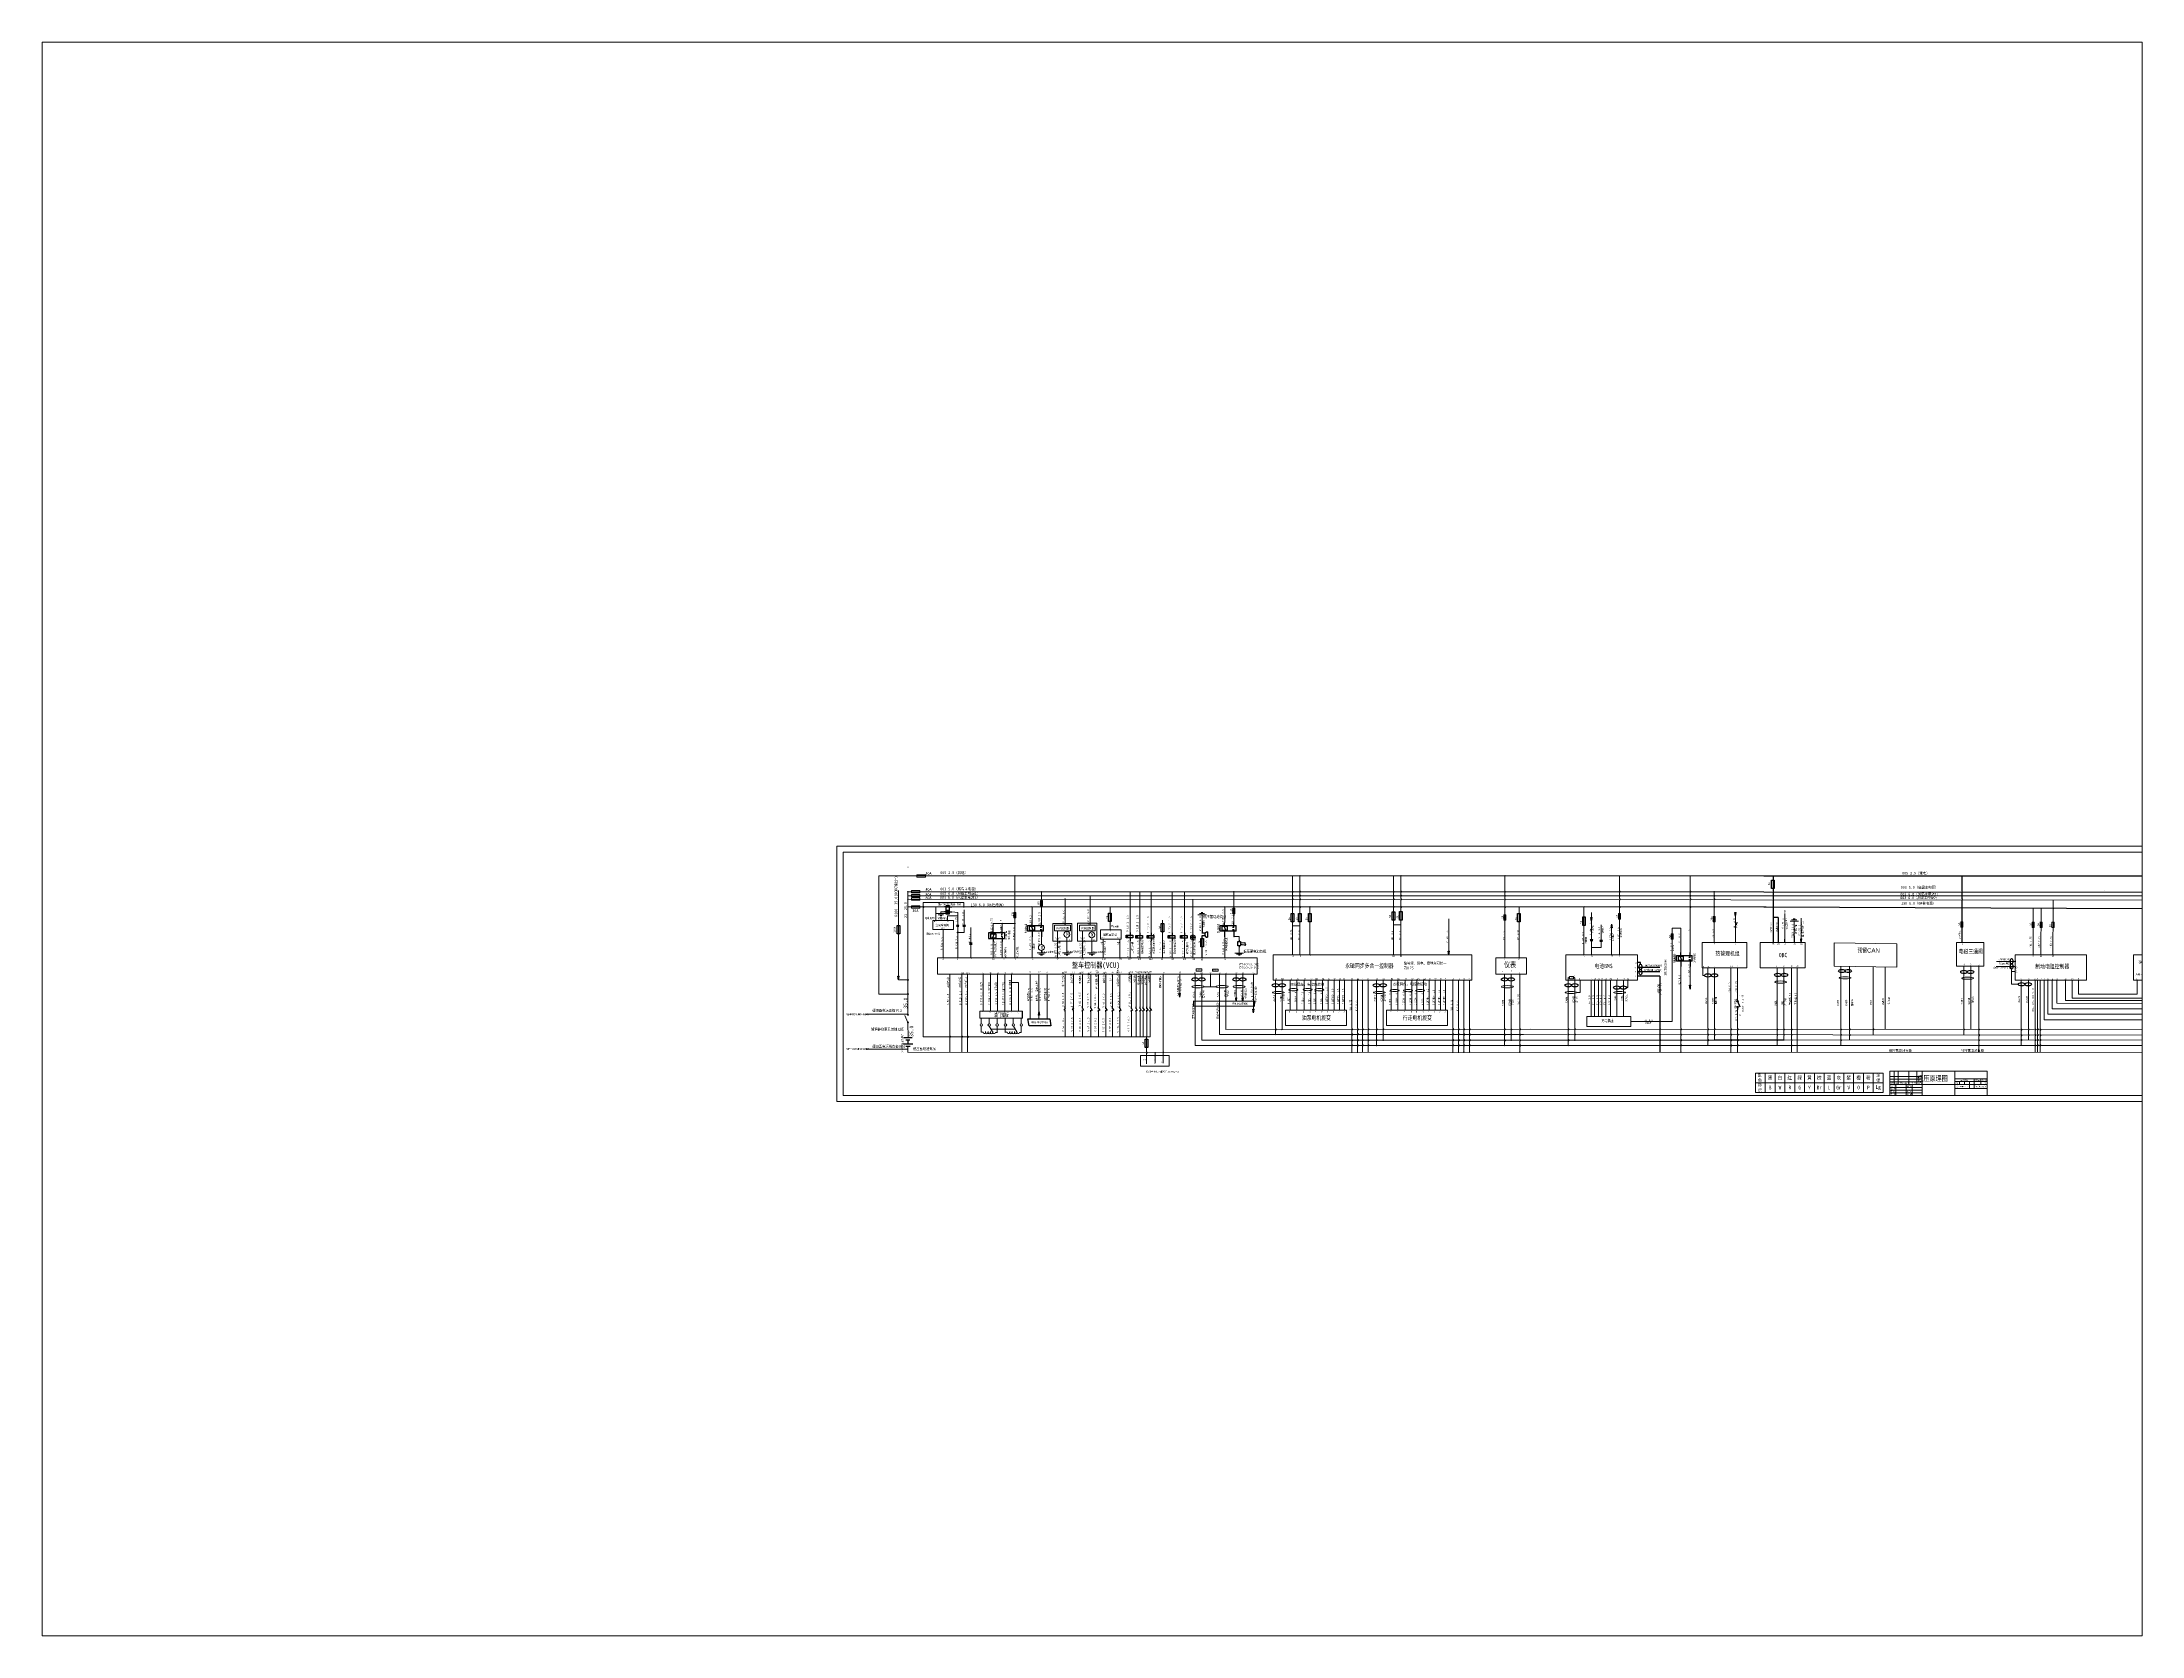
# Paper-space layout '布局2' of a CAD drawing. Header units: millimetres. Extents: x 26 to 231, y 20 to 176.
# The model-space entities are those that its viewports show. They can reach past a viewport. Long polylines and large blocks are cut down to what shows.
import ezdxf
from ezdxf.enums import TextEntityAlignment as Align

# ---------------------------------------------------------------- set-up
doc = ezdxf.new("R2010")
doc.units = ezdxf.units.MM
doc.linetypes.add('双点画线', pattern=[22, 12, -2, 2, -2, 2, -2])
for name, color, linetype in [('01', 7, 'Continuous'), ('2', 3, 'Continuous'), ('PDF_内框线', 7, 'Continuous'), ('PDF_几何图形', 7, 'Continuous'), ('PDF_外框线', 7, 'Continuous'), ('PDF_实体填充', 7, 'Continuous'), ('PDF_文字', 7, 'Continuous'), ('PDF_细实线', 7, 'Continuous'), ('PDF_轮廓线', 7, 'Continuous'), ('图框层', 7, 'Continuous'), ('粗实', 5, 'Continuous')]:
    doc.layers.add(name, color=color, linetype=linetype)
for name, color, linetype, lineweight in [('24V+', 6, 'Continuous', 50), ('图层 1', 7, 'Continuous', 18), ('实线层', 3, 'Continuous', 50), ('尺寸线层', 3, 'Continuous', 18), ('技术要求', 2, 'Continuous', 20)]:
    doc.layers.add(name, color=color, linetype=linetype, lineweight=lineweight)
doc.styles.add('jasmin5', font='', dxfattribs={"width": 0.85})
doc.styles.add('PC_TEXTSTYLE', font='isocp.shx', dxfattribs={"width": 0.8, "bigfont": 'hzfs.shx'})
doc.styles.add('PDF SimSun', font='')
doc.styles.add('PDF Times New Roman', font='')
doc.styles.get("Standard").update_dxf_attribs({"font": 'isocp.shx', "width": 0.707, "bigfont": 'hztxt.shx'})
doc.styles.add('标准', font='', dxfattribs={"width": 0.8})
doc.styles.get('jasmin5').set_extended_font_data('宋体')
doc.styles.get('PDF SimSun').set_extended_font_data('仿宋_GB2312')
doc.styles.get('PDF Times New Roman').set_extended_font_data('仿宋_GB2312')
doc.styles.get('标准').set_extended_font_data('SimSun')
pattern_1 = [(0, (0, 0), (0, 6.985), [5.08, -1.905]), (90, (0, 0), (-6.985, 4e-16), [5.08, -1.905])]

# ---------------------------------------------------------------- blocks, each defined once
blk = doc.blocks.new('5')
at = {"layer": '图层 1', "color": 7, "lineweight": 25}
for points in [[(-8.3, 4.3), (7.5, 4.3)], [(-4.7, 0), (3.1, 0)], [(0, -7.1), (0, 0)], [(-8.7, -7.5), (8.3, -7.5)], [(-4.7, -11.8), (3.5, -11.8)]]:
    blk.add_lwpolyline(points, dxfattribs=at)
blk = doc.blocks.new('*X77')
blk.add_blockref('5', (0.6, 11.8))
blk = doc.blocks.new('*X78')
at = {"layer": '图层 1', "color": 7, "insert": (-1, 16.2), "char_height": 3.5, "width": 71.53, "attachment_point": 7, "rotation": 270}
blk.add_mtext('{\\f@simhei|b0|i0|c134|p2;\\W0.900002;机械式电源总开关}', dxfattribs=at)
blk = doc.blocks.new('794856123')
for p, q in [((-0.6, -4.6), (-1.7, 2.2)), ((-1.7, 2.2), (0.6, 2.2)), ((-0.6, -4.6), (0.6, 2.2))]:
    blk.add_line(p, q)
blk = doc.blocks.new('78654363')
at = {"linetype": 'Continuous'}
for p, q in [((-10.4, -0.7), (-10.4, 12.8)), ((6.8, 2.6), (6.8, 12.8))]:
    blk.add_line(p, q, dxfattribs=at)
at = {"layer": '图层 1', "color": 1, "lineweight": 25}
for points in [[(-14.3, 2.6), (-14.3, -8)], [(-14.3, 2.6), (15, 2.6)], [(15, 2.6), (15, -8)], [(15, -8), (-14.3, -8)]]:
    blk.add_lwpolyline(points, dxfattribs=at)
at = {"layer": '图层 1', "color": 7, "lineweight": 25}
for points in [[(1.8, 0.8), (1.8, -6.6)], [(11.3, 0.8), (1.8, 0.8)], [(4.8, 0.8), (7.9, -6.6)], [(11.3, 0.8), (11.3, -6.6)], [(-8, -0.7), (-10.4, -0.7)], [(-10.4, -4.4), (-10.4, -13.5)], [(-10.4, -4.4), (-8, -4.4)], [(11.3, -6.6), (1.8, -6.6)], [(6.8, -8), (6.8, -13.5)]]:
    blk.add_lwpolyline(points, dxfattribs=at)
blk = doc.blocks.new('*X76')
at = {"layer": '图层 1', "color": 7, "lineweight": 25}
blk.add_lwpolyline([(0, 0), (0, 12.4)], dxfattribs=at)
blk = doc.blocks.new('*X80')
for centre in [(-4.4, 0), (4.4, 0)]:
    blk.add_ellipse(centre, major_axis=(4.41, 0), ratio=0.5)
blk = doc.blocks.new('*X79')
blk.add_blockref('*X80', (0, 0))
blk = doc.blocks.new('开关')
for p, q in [((-2.6, -0.2), (7.8, 3.7)), ((-3.5, -0.2), (-7, -0.2)), ((8.8, -0.2), (12.6, -0.2))]:
    blk.add_line(p, q)
for centre in [(-2.6, -0.2), (7.8, -0.2)]:
    blk.add_circle(centre, 0.911)
blk = doc.blocks.new('139-电喇叭')
for p, q in [((0, 10), (0, 7.5)), ((0, 0), (0, -2.5))]:
    blk.add_line(p, q)
at = {"layer": '粗实'}
for p, q in [((2.5, 5), (10.6, 6)), ((2.5, 2.5), (12.5, 1.2)), ((12.5, 1.2), (10.6, 6))]:
    blk.add_line(p, q, dxfattribs=at)
blk.add_lwpolyline([(-2.5, 7.5), (2.5, 7.5), (2.5, 0), (-2.5, 0)], close=True, dxfattribs=at)
blk = doc.blocks.new('142-蜂鸣器')
for p, q in [((-2.5, 0.7), (-2.5, -5)), ((2.5, 0.7), (2.5, -5))]:
    blk.add_line(p, q)
at = {"layer": '粗实'}
blk.add_line((-5, 5), (5, 5), dxfattribs=at)
blk.add_arc((0, 5), 5, 180, 0, dxfattribs=at)
blk = doc.blocks.new('*X122')
for centre in [(-4.4, 0), (4.4, 0)]:
    blk.add_ellipse(centre, major_axis=(4.41, 0), ratio=0.5)
blk = doc.blocks.new('*X121')
blk.add_blockref('*X122', (0, 0))
blk = doc.blocks.new('*X144')
for centre in [(-4.4, 0), (4.4, 0)]:
    blk.add_ellipse(centre, major_axis=(4.41, 0), ratio=0.5)
blk = doc.blocks.new('*X143')
blk.add_blockref('*X144', (0, 0))
blk = doc.blocks.new('117-快速继电器的线圈')
for p, q in [((-7.497735, 2.499245), (-4.99849, 2.499245)), ((0, 9.99698), (0, 4.99849)), ((0, 0), (0, -4.99849))]:
    blk.add_line(p, q)
at = {"layer": '粗实'}
blk.add_line((-4.99849, 4.99849), (-4.99849, 0), dxfattribs=at)
blk.add_lwpolyline([(-7.497735, 4.99849), (4.99849, 4.99849), (4.99849, 0), (-7.497735, 0)], close=True, dxfattribs=at)
blk = doc.blocks.new('*U86', base_point=(101.2, -48.2))
at = {"layer": '01'}
for p, q in [((101.2, -43.2), (97.7, -37.1)), ((101.2, -33.2), (101.2, -38.2)), ((101.2, -43.2), (101.2, -48.2))]:
    blk.add_line(p, q, dxfattribs=at)
blk = doc.blocks.new('*U87', base_point=(100.1, -48.4))
at = {"layer": '01'}
for p, q in [((100.1, -33.4), (100.1, -38.4)), ((100.1, -43.4), (103.6, -37.3)), ((100.1, -38.4), (103.8, -38.4)), ((100.1, -43.4), (100.1, -48.4))]:
    blk.add_line(p, q, dxfattribs=at)
blk = doc.blocks.new('*U88', base_point=(100.1, -48.4))
at = {"layer": '01'}
for p, q in [((100.1, -33.4), (100.1, -38.4)), ((100.1, -43.4), (103.6, -37.3)), ((100.1, -38.4), (103.8, -38.4)), ((100.1, -43.4), (100.1, -48.4))]:
    blk.add_line(p, q, dxfattribs=at)
blk = doc.blocks.new('*U145', base_point=(101.2, -48.2))
at = {"layer": '01'}
for p, q in [((101.2, -43.2), (97.7, -37.1)), ((101.2, -33.2), (101.2, -38.2)), ((101.2, -43.2), (101.2, -48.2))]:
    blk.add_line(p, q, dxfattribs=at)
blk = doc.blocks.new('*U146', base_point=(101.2, -48.2))
at = {"layer": '01'}
for p, q in [((101.2, -43.2), (97.7, -37.1)), ((101.2, -33.2), (101.2, -38.2)), ((101.2, -43.2), (101.2, -48.2))]:
    blk.add_line(p, q, dxfattribs=at)
blk = doc.blocks.new('*X148')
for centre in [(-4.4, 0), (4.4, 0)]:
    blk.add_ellipse(centre, major_axis=(4.41, 0), ratio=0.5)
blk = doc.blocks.new('*X147')
blk.add_blockref('*X148', (0, 0))
blk = doc.blocks.new('*U149', base_point=(101.2, -48.2))
at = {"layer": '01'}
for p, q in [((101.2, -43.2), (97.7, -37.1)), ((101.2, -33.2), (101.2, -38.2)), ((101.2, -43.2), (101.2, -48.2))]:
    blk.add_line(p, q, dxfattribs=at)
blk = doc.blocks.new('*X179')
for centre in [(-4.4, 0), (4.4, 0)]:
    blk.add_ellipse(centre, major_axis=(4.41, 0), ratio=0.5)
blk = doc.blocks.new('*X178')
blk.add_blockref('*X179', (0, 0))

msp = doc.modelspace()

# ---------------------------------------------------------------- hatches: boundary and pattern name
at = {"linetype": 'ByBlock', "lineweight": 18}
h = msp.add_hatch(color=0, dxfattribs=at)
h.dxf.hatch_style = 1
h.paths.add_polyline_path([(2299.1, 878.3), (2299.1, 877.7), (2299.6, 877.7, 0.414214)])
h.paths.add_polyline_path([(2299.1, 878.3, 0.414214), (2298.5, 877.7), (2299.1, 877.7)])
h.paths.add_polyline_path([(2299.1, 877.7), (2298.5, 877.7, 0.414214), (2299.1, 877.1)])
h.paths.add_polyline_path([(2299.6, 877.7), (2299.1, 877.7), (2299.1, 877.1, 0.414214)])
h = msp.add_hatch(color=0, dxfattribs=at)
h.dxf.hatch_style = 1
h.paths.add_polyline_path([(2312.8, 878.2), (2312.8, 877.7), (2313.4, 877.7, 0.414214)])
h.paths.add_polyline_path([(2312.8, 878.2, 0.414214), (2312.2, 877.7), (2312.8, 877.7)])
h.paths.add_polyline_path([(2312.8, 877.7), (2312.2, 877.7, 0.414214), (2312.8, 877.1)])
h.paths.add_polyline_path([(2313.4, 877.7), (2312.8, 877.7), (2312.8, 877.1, 0.414214)])
h = msp.add_hatch(color=0, dxfattribs=at)
h.dxf.hatch_style = 1
h.paths.add_polyline_path([(2485.9, 878.3), (2485.9, 877.7), (2486.5, 877.7, 0.414214)])
h.paths.add_polyline_path([(2485.9, 878.3, 0.414214), (2485.4, 877.7), (2485.9, 877.7)])
h.paths.add_polyline_path([(2485.9, 877.7), (2485.4, 877.7, 0.414214), (2485.9, 877.1)])
h.paths.add_polyline_path([(2486.5, 877.7), (2485.9, 877.7), (2485.9, 877.1, 0.414214)])
h = msp.add_hatch(color=0, dxfattribs=at)
h.dxf.hatch_style = 1
h.paths.add_polyline_path([(3537.5, 878.3), (3537.5, 877.7), (3538.1, 877.7, 0.414214)])
h.paths.add_polyline_path([(3537.5, 878.3, 0.414214), (3537, 877.7), (3537.5, 877.7)])
h.paths.add_polyline_path([(3537.5, 877.7), (3537, 877.7, 0.414214), (3537.5, 877.2)])
h.paths.add_polyline_path([(3538.1, 877.7), (3537.5, 877.7), (3537.5, 877.2, 0.414214)])
h = msp.add_hatch(color=0, dxfattribs=at)
h.dxf.hatch_style = 1
h.paths.add_polyline_path([(1817.3, 820.9), (1817.3, 820.3), (1817.9, 820.3, 0.414214)])
h.paths.add_polyline_path([(1817.3, 820.9, 0.414214), (1816.7, 820.3), (1817.3, 820.3)])
h.paths.add_polyline_path([(1817.3, 820.3), (1816.7, 820.3, 0.414214), (1817.3, 819.7)])
h.paths.add_polyline_path([(1817.9, 820.3), (1817.3, 820.3), (1817.3, 819.7, 0.414214)])
h = msp.add_hatch(color=0, dxfattribs=at)
h.dxf.hatch_style = 1
h.paths.add_polyline_path([(1878.5, 835.1), (1878.5, 834.5), (1879.1, 834.5, 0.414214)])
h.paths.add_polyline_path([(1878.5, 835.1, 0.414214), (1877.9, 834.5), (1878.5, 834.5)])
h.paths.add_polyline_path([(1878.5, 834.5), (1877.9, 834.5, 0.414214), (1878.5, 834)])
h.paths.add_polyline_path([(1879.1, 834.5), (1878.5, 834.5), (1878.5, 834, 0.414214)])
h = msp.add_hatch(color=0, dxfattribs=at)
h.dxf.hatch_style = 1
h.paths.add_polyline_path([(1924.7, 841.5), (1924.7, 840.9), (1925.3, 840.9, 0.414214)])
h.paths.add_polyline_path([(1924.7, 841.5, 0.414214), (1924.1, 840.9), (1924.7, 840.9)])
h.paths.add_polyline_path([(1924.7, 840.9), (1924.1, 840.9, 0.414214), (1924.7, 840.4)])
h.paths.add_polyline_path([(1925.3, 840.9), (1924.7, 840.9), (1924.7, 840.4, 0.414214)])
h = msp.add_hatch(color=0, dxfattribs=at)
h.dxf.hatch_style = 1
h.paths.add_polyline_path([(2190.8, 849), (2190.8, 848.4), (2191.4, 848.4, 0.414214)])
h.paths.add_polyline_path([(2190.8, 849, 0.414214), (2190.2, 848.4), (2190.8, 848.4)])
h.paths.add_polyline_path([(2190.8, 848.4), (2190.2, 848.4, 0.414214), (2190.8, 847.9)])
h.paths.add_polyline_path([(2191.4, 848.4), (2190.8, 848.4), (2190.8, 847.9, 0.414214)])
h = msp.add_hatch(color=0, dxfattribs=at)
h.dxf.hatch_style = 1
h.paths.add_polyline_path([(2331.3, 820.8), (2331.3, 820.3), (2331.9, 820.3, 0.414214)])
h.paths.add_polyline_path([(2331.3, 820.8, 0.414214), (2330.7, 820.3), (2331.3, 820.3)])
h.paths.add_polyline_path([(2331.3, 820.3), (2330.7, 820.3, 0.414214), (2331.3, 819.7)])
h.paths.add_polyline_path([(2331.9, 820.3), (2331.3, 820.3), (2331.3, 819.7, 0.414214)])
h = msp.add_hatch(color=0, dxfattribs=at)
h.dxf.hatch_style = 1
h.paths.add_polyline_path([(3669.8, 818.6), (3669.8, 818), (3670.4, 818, 0.414214)])
h.paths.add_polyline_path([(3669.8, 818.6, 0.414214), (3669.3, 818), (3669.8, 818)])
h.paths.add_polyline_path([(3669.8, 818), (3669.3, 818, 0.414214), (3669.8, 817.5)])
h.paths.add_polyline_path([(3670.4, 818), (3669.8, 818), (3669.8, 817.5, 0.414214)])
h = msp.add_hatch(color=0, dxfattribs=at)
h.dxf.hatch_style = 1
h.paths.add_polyline_path([(3684.3, 818.5), (3684.3, 818), (3684.9, 818, 0.414214)])
h.paths.add_polyline_path([(3684.3, 818.5, 0.414214), (3683.8, 818), (3684.3, 818)])
h.paths.add_polyline_path([(3684.3, 818), (3683.8, 818, 0.414214), (3684.3, 817.4)])
h.paths.add_polyline_path([(3684.9, 818), (3684.3, 818), (3684.3, 817.4, 0.414214)])
h = msp.add_hatch(color=0, dxfattribs=at)
h.dxf.hatch_style = 1
h.paths.add_polyline_path([(3706.4, 833.3), (3706.4, 832.7), (3707, 832.7, 0.414214)])
h.paths.add_polyline_path([(3706.4, 833.3, 0.414214), (3705.8, 832.7), (3706.4, 832.7)])
h.paths.add_polyline_path([(3706.4, 832.7), (3705.8, 832.7, 0.414214), (3706.4, 832.2)])
h.paths.add_polyline_path([(3707, 832.7), (3706.4, 832.7), (3706.4, 832.2, 0.414214)])
h = msp.add_hatch(color=0, dxfattribs=at)
h.dxf.hatch_style = 1
h.paths.add_polyline_path([(1762.2, 790.1), (1762.2, 789.5), (1762.8, 789.5, 0.414214)])
h.paths.add_polyline_path([(1762.2, 790.1, 0.414214), (1761.6, 789.5), (1762.2, 789.5)])
h.paths.add_polyline_path([(1762.2, 789.5), (1761.6, 789.5, 0.414214), (1762.2, 789)])
h.paths.add_polyline_path([(1762.8, 789.5), (1762.2, 789.5), (1762.2, 789, 0.414214)])
h = msp.add_hatch(color=0, dxfattribs=at)
h.dxf.hatch_style = 1
h.paths.add_polyline_path([(1785.4, 790.2), (1785.4, 789.6), (1786, 789.6, 0.414214)])
h.paths.add_polyline_path([(1785.4, 790.2, 0.414214), (1784.9, 789.6), (1785.4, 789.6)])
h.paths.add_polyline_path([(1785.4, 789.6), (1784.9, 789.6, 0.414214), (1785.4, 789)])
h.paths.add_polyline_path([(1786, 789.6), (1785.4, 789.6), (1785.4, 789, 0.414214)])
at = {"layer": '24V+', "linetype": 'ByBlock', "lineweight": 18}
h = msp.add_hatch(color=0, dxfattribs=at)
h.dxf.hatch_style = 1
h.paths.add_polyline_path([(1785.4, 878.2), (1785.4, 877.6), (1786, 877.6, 0.414214)])
h.paths.add_polyline_path([(1785.4, 878.2, 0.414214), (1784.9, 877.6), (1785.4, 877.6)])
h.paths.add_polyline_path([(1785.4, 877.6), (1784.9, 877.6, 0.414214), (1785.4, 877.1)])
h.paths.add_polyline_path([(1786, 877.6), (1785.4, 877.6), (1785.4, 877.1, 0.414214)])
h = msp.add_hatch(color=0, dxfattribs=at)
h.dxf.hatch_style = 1
h.paths.add_polyline_path([(2499.7, 878.2), (2499.7, 877.7), (2500.3, 877.7, 0.414214)])
h.paths.add_polyline_path([(2499.7, 878.2, 0.414214), (2499.1, 877.7), (2499.7, 877.7)])
h.paths.add_polyline_path([(2499.7, 877.7), (2499.1, 877.7, 0.414214), (2499.7, 877.1)])
h.paths.add_polyline_path([(2500.3, 877.7), (2499.7, 877.7), (2499.7, 877.1, 0.414214)])
h = msp.add_hatch(color=0, dxfattribs=at)
h.dxf.hatch_style = 1
h.paths.add_polyline_path([(2692.1, 878.2), (2692.1, 877.7), (2692.7, 877.7, 0.414214)])
h.paths.add_polyline_path([(2692.1, 878.2, 0.414214), (2691.6, 877.7), (2692.1, 877.7)])
h.paths.add_polyline_path([(2692.1, 877.7), (2691.6, 877.7, 0.414214), (2692.1, 877.1)])
h.paths.add_polyline_path([(2692.7, 877.7), (2692.1, 877.7), (2692.1, 877.1, 0.414214)])
h = msp.add_hatch(color=0, dxfattribs=at)
h.dxf.hatch_style = 1
h.paths.add_polyline_path([(2904.5, 878.3), (2904.5, 877.7), (2905.1, 877.7, 0.414214)])
h.paths.add_polyline_path([(2904.5, 878.3, 0.414214), (2904, 877.7), (2904.5, 877.7)])
h.paths.add_polyline_path([(2904.5, 877.7), (2904, 877.7, 0.414214), (2904.5, 877.2)])
h.paths.add_polyline_path([(2905.1, 877.7), (2904.5, 877.7), (2904.5, 877.2, 0.414214)])
h = msp.add_hatch(color=0, dxfattribs=at)
h.dxf.hatch_style = 1
h.paths.add_polyline_path([(3035.2, 878), (3035.2, 877.4), (3035.8, 877.4, 0.414214)])
h.paths.add_polyline_path([(3035.2, 878, 0.414214), (3034.6, 877.4), (3035.2, 877.4)])
h.paths.add_polyline_path([(3035.2, 877.4), (3034.6, 877.4, 0.414214), (3035.2, 876.8)])
h.paths.add_polyline_path([(3035.8, 877.4), (3035.2, 877.4), (3035.2, 876.8, 0.414214)])
h = msp.add_hatch(color=0, dxfattribs=at)
h.dxf.hatch_style = 1
h.paths.add_polyline_path([(3188.3, 878.3), (3188.3, 877.7), (3188.9, 877.7, 0.414214)])
h.paths.add_polyline_path([(3188.3, 878.3, 0.414214), (3187.8, 877.7), (3188.3, 877.7)])
h.paths.add_polyline_path([(3188.3, 877.7), (3187.8, 877.7, 0.414214), (3188.3, 877.2)])
h.paths.add_polyline_path([(3188.9, 877.7), (3188.3, 877.7), (3188.3, 877.2, 0.414214)])
h = msp.add_hatch(color=0, dxfattribs=at)
h.dxf.hatch_style = 1
h.paths.add_polyline_path([(1587.6, 849.1), (1587.6, 848.5), (1588.1, 848.5, 0.414214)])
h.paths.add_polyline_path([(1587.6, 849.1, 0.414214), (1587, 848.5), (1587.6, 848.5)])
h.paths.add_polyline_path([(1587.6, 848.5), (1587, 848.5, 0.414214), (1587.6, 847.9)])
h.paths.add_polyline_path([(1588.1, 848.5), (1587.6, 848.5), (1587.6, 847.9, 0.414214)])
h = msp.add_hatch(color=0, dxfattribs=at)
h.dxf.hatch_style = 1
h.paths.add_polyline_path([(1587.6, 841.6), (1587.6, 841), (1588.1, 841, 0.414214)])
h.paths.add_polyline_path([(1587.6, 841.6, 0.414214), (1587, 841), (1587.6, 841)])
h.paths.add_polyline_path([(1587.6, 841), (1587, 841, 0.414214), (1587.6, 840.4)])
h.paths.add_polyline_path([(1588.1, 841), (1587.6, 841), (1587.6, 840.4, 0.414214)])
h = msp.add_hatch(color=0, dxfattribs=at)
h.dxf.hatch_style = 1
h.paths.add_polyline_path([(1587.5, 835.2), (1587.5, 834.6), (1588.1, 834.6, 0.414214)])
h.paths.add_polyline_path([(1587.5, 835.2, 0.414214), (1587, 834.6), (1587.5, 834.6)])
h.paths.add_polyline_path([(1587.5, 834.6), (1587, 834.6, 0.414214), (1587.5, 834)])
h.paths.add_polyline_path([(1588.1, 834.6), (1587.5, 834.6), (1587.5, 834, 0.414214)])
h = msp.add_hatch(color=0, dxfattribs=at)
h.dxf.hatch_style = 1
h.paths.add_polyline_path([(1587.6, 820.9), (1587.6, 820.3), (1588.1, 820.3, 0.414214)])
h.paths.add_polyline_path([(1587.6, 820.9, 0.414214), (1587, 820.3), (1587.6, 820.3)])
h.paths.add_polyline_path([(1587.6, 820.3), (1587, 820.3, 0.414214), (1587.6, 819.7)])
h.paths.add_polyline_path([(1588.1, 820.3), (1587.6, 820.3), (1587.6, 819.7, 0.414214)])
h = msp.add_hatch(color=0, dxfattribs=at)
h.dxf.hatch_style = 1
h.paths.add_polyline_path([(1834.4, 849), (1834.4, 848.4), (1835, 848.4, 0.414214)])
h.paths.add_polyline_path([(1834.4, 849, 0.414214), (1833.9, 848.4), (1834.4, 848.4)])
h.paths.add_polyline_path([(1834.4, 848.4), (1833.9, 848.4, 0.414214), (1834.4, 847.9)])
h.paths.add_polyline_path([(1835, 848.4), (1834.4, 848.4), (1834.4, 847.9, 0.414214)])
h = msp.add_hatch(color=0, dxfattribs=at)
h.dxf.hatch_style = 1
h.paths.add_polyline_path([(1998.8, 849.1), (1998.8, 848.5), (1999.3, 848.5, 0.414214)])
h.paths.add_polyline_path([(1998.8, 849.1, 0.414214), (1998.2, 848.5), (1998.8, 848.5)])
h.paths.add_polyline_path([(1998.8, 848.5), (1998.2, 848.5, 0.414214), (1998.8, 848)])
h.paths.add_polyline_path([(1999.3, 848.5), (1998.8, 848.5), (1998.8, 848, 0.414214)])
h = msp.add_hatch(color=0, dxfattribs=at)
h.dxf.hatch_style = 1
h.paths.add_polyline_path([(2016.7, 849.1), (2016.7, 848.5), (2017.3, 848.5, 0.414214)])
h.paths.add_polyline_path([(2016.7, 849.1, 0.414214), (2016.1, 848.5), (2016.7, 848.5)])
h.paths.add_polyline_path([(2016.7, 848.5), (2016.1, 848.5, 0.414214), (2016.7, 848)])
h.paths.add_polyline_path([(2017.3, 848.5), (2016.7, 848.5), (2016.7, 848, 0.414214)])
h = msp.add_hatch(color=0, dxfattribs=at)
h.dxf.hatch_style = 1
h.paths.add_polyline_path([(2037.7, 849.1), (2037.7, 848.6), (2038.2, 848.6, 0.414214)])
h.paths.add_polyline_path([(2037.7, 849.1, 0.414214), (2037.1, 848.6), (2037.7, 848.6)])
h.paths.add_polyline_path([(2037.7, 848.6), (2037.1, 848.6, 0.414214), (2037.7, 848)])
h.paths.add_polyline_path([(2038.2, 848.6), (2037.7, 848.6), (2037.7, 848, 0.414214)])
h = msp.add_hatch(color=0, dxfattribs=at)
h.dxf.hatch_style = 1
h.paths.add_polyline_path([(2076.8, 849.1), (2076.8, 848.6), (2077.4, 848.6, 0.414214)])
h.paths.add_polyline_path([(2076.8, 849.1, 0.414214), (2076.2, 848.6), (2076.8, 848.6)])
h.paths.add_polyline_path([(2076.8, 848.6), (2076.2, 848.6, 0.414214), (2076.8, 848)])
h.paths.add_polyline_path([(2077.4, 848.6), (2076.8, 848.6), (2076.8, 848, 0.414214)])
h = msp.add_hatch(color=0, dxfattribs=at)
h.dxf.hatch_style = 1
h.paths.add_polyline_path([(2099.6, 849.1), (2099.6, 848.6), (2100.2, 848.6, 0.414214)])
h.paths.add_polyline_path([(2099.6, 849.1, 0.414214), (2099, 848.6), (2099.6, 848.6)])
h.paths.add_polyline_path([(2099.6, 848.6), (2099, 848.6, 0.414214), (2099.6, 848)])
h.paths.add_polyline_path([(2100.2, 848.6), (2099.6, 848.6), (2099.6, 848, 0.414214)])
h = msp.add_hatch(color=0, dxfattribs=at)
h.dxf.hatch_style = 1
h.paths.add_polyline_path([(2115, 834.8), (2115, 834.2), (2115.5, 834.2, 0.414214)])
h.paths.add_polyline_path([(2115, 834.8, 0.414214), (2114.4, 834.2), (2115, 834.2)])
h.paths.add_polyline_path([(2115, 834.2), (2114.4, 834.2, 0.414214), (2115, 833.6)])
h.paths.add_polyline_path([(2115.5, 834.2), (2115, 834.2), (2115, 833.6, 0.414214)])
h = msp.add_hatch(color=0, dxfattribs=at)
h.dxf.hatch_style = 1
h.paths.add_polyline_path([(2173.7, 820.8), (2173.7, 820.3), (2174.2, 820.3, 0.414214)])
h.paths.add_polyline_path([(2173.7, 820.8, 0.414214), (2173.1, 820.3), (2173.7, 820.3)])
h.paths.add_polyline_path([(2173.7, 820.3), (2173.1, 820.3, 0.414214), (2173.7, 819.7)])
h.paths.add_polyline_path([(2174.2, 820.3), (2173.7, 820.3), (2173.7, 819.7, 0.414214)])
h = msp.add_hatch(color=0, dxfattribs=at)
h.dxf.hatch_style = 1
h.paths.add_polyline_path([(2718.3, 820.8), (2718.3, 820.2), (2718.9, 820.2, 0.414214)])
h.paths.add_polyline_path([(2718.3, 820.8, 0.414214), (2717.7, 820.2), (2718.3, 820.2)])
h.paths.add_polyline_path([(2718.3, 820.2), (2717.7, 820.2, 0.414214), (2718.3, 819.7)])
h.paths.add_polyline_path([(2718.9, 820.2), (2718.3, 820.2), (2718.3, 819.7, 0.414214)])
h = msp.add_hatch(color=0, dxfattribs=at)
h.dxf.hatch_style = 1
h.paths.add_polyline_path([(2838.5, 820.9), (2838.5, 820.3), (2839.1, 820.3, 0.414214)])
h.paths.add_polyline_path([(2838.5, 820.9, 0.414214), (2838, 820.3), (2838.5, 820.3)])
h.paths.add_polyline_path([(2838.5, 820.3), (2838, 820.3, 0.414214), (2838.5, 819.7)])
h.paths.add_polyline_path([(2839.1, 820.3), (2838.5, 820.3), (2838.5, 819.7, 0.414214)])
h = msp.add_hatch(color=0, dxfattribs=at)
h.dxf.hatch_style = 1
h.paths.add_polyline_path([(3079.3, 849.2), (3079.3, 848.6), (3079.9, 848.6, 0.414214)])
h.paths.add_polyline_path([(3079.3, 849.2, 0.414214), (3078.8, 848.6), (3079.3, 848.6)])
h.paths.add_polyline_path([(3079.3, 848.6), (3078.8, 848.6, 0.414214), (3079.3, 848)])
h.paths.add_polyline_path([(3079.9, 848.6), (3079.3, 848.6), (3079.3, 848, 0.414214)])
h = msp.add_hatch(color=0, dxfattribs=at)
h.dxf.hatch_style = 1
h.paths.add_polyline_path([(2190.9, 805.9), (2190.9, 805.3), (2191.5, 805.3, 0.414214)])
h.paths.add_polyline_path([(2190.9, 805.9, 0.414214), (2190.4, 805.3), (2190.9, 805.3)])
h.paths.add_polyline_path([(2190.9, 805.3), (2190.4, 805.3, 0.414214), (2190.9, 804.8)])
h.paths.add_polyline_path([(2191.5, 805.3), (2190.9, 805.3), (2190.9, 804.8, 0.414214)])
h = msp.add_hatch(color=0, dxfattribs=at)
h.dxf.hatch_style = 1
h.paths.add_polyline_path([(2190.9, 766.1), (2190.9, 765.6), (2191.5, 765.6, 0.414214)])
h.paths.add_polyline_path([(2190.9, 766.1, 0.414214), (2190.3, 765.6), (2190.9, 765.6)])
h.paths.add_polyline_path([(2190.9, 765.6), (2190.3, 765.6, 0.414214), (2190.9, 765)])
h.paths.add_polyline_path([(2191.5, 765.6), (2190.9, 765.6), (2190.9, 765, 0.414214)])
h = msp.add_hatch(color=0, dxfattribs=at)
h.dxf.hatch_style = 1
h.paths.add_polyline_path([(1779.3, 681.2), (1779.3, 680.6), (1779.9, 680.6, 0.414214)])
h.paths.add_polyline_path([(1779.3, 681.2, 0.414214), (1778.8, 680.6), (1779.3, 680.6)])
h.paths.add_polyline_path([(1779.3, 680.6), (1778.8, 680.6, 0.414214), (1779.3, 680)])
h.paths.add_polyline_path([(1779.9, 680.6), (1779.3, 680.6), (1779.3, 680, 0.414214)])
h = msp.add_hatch(color=0, dxfattribs=at)
h.dxf.hatch_style = 1
h.paths.add_polyline_path([(1507.8, 622.3), (1507.8, 621.7), (1508.3, 621.7, 0.414214)])
h.paths.add_polyline_path([(1507.8, 622.3, 0.414214), (1507.2, 621.7), (1507.8, 621.7)])
h.paths.add_polyline_path([(1507.8, 621.7), (1507.2, 621.7, 0.414214), (1507.8, 621.2)])
h.paths.add_polyline_path([(1508.3, 621.7), (1507.8, 621.7), (1507.8, 621.2, 0.414214)])
h = msp.add_hatch(color=0, dxfattribs=at)
h.dxf.hatch_style = 1
h.paths.add_polyline_path([(2267.9, 585), (2267.9, 584.5), (2268.5, 584.5, 0.414214)])
h.paths.add_polyline_path([(2267.9, 585, 0.414214), (2267.3, 584.5), (2267.9, 584.5)])
h.paths.add_polyline_path([(2267.9, 584.5), (2267.3, 584.5, 0.414214), (2267.9, 583.9)])
h.paths.add_polyline_path([(2268.5, 584.5), (2267.9, 584.5), (2267.9, 583.9, 0.414214)])
h = msp.add_hatch(color=0, dxfattribs=at)
h.dxf.hatch_style = 1
h.paths.add_polyline_path([(2279.9, 594.5), (2279.9, 593.9), (2280.5, 593.9, 0.414214)])
h.paths.add_polyline_path([(2279.9, 594.5, 0.414214), (2279.4, 593.9), (2279.9, 593.9)])
h.paths.add_polyline_path([(2279.9, 593.9), (2279.4, 593.9, 0.414214), (2279.9, 593.3)])
h.paths.add_polyline_path([(2280.5, 593.9), (2279.9, 593.9), (2279.9, 593.3, 0.414214)])
h = msp.add_hatch(color=0, dxfattribs=at)
h.dxf.hatch_style = 1
h.paths.add_polyline_path([(3373.6, 584.4), (3373.6, 583.8), (3374.1, 583.8, 0.414214)])
h.paths.add_polyline_path([(3373.6, 584.4, 0.414214), (3373, 583.8), (3373.6, 583.8)])
h.paths.add_polyline_path([(3373.6, 583.8), (3373, 583.8, 0.414214), (3373.6, 583.2)])
h.paths.add_polyline_path([(3374.1, 583.8), (3373.6, 583.8), (3373.6, 583.2, 0.414214)])
h = msp.add_hatch(color=0, dxfattribs=at)
h.dxf.hatch_style = 1
h.paths.add_polyline_path([(3395.9, 594.4), (3395.9, 593.8), (3396.4, 593.8, 0.414214)])
h.paths.add_polyline_path([(3395.9, 594.4, 0.414214), (3395.3, 593.8), (3395.9, 593.8)])
h.paths.add_polyline_path([(3395.9, 593.8), (3395.3, 593.8, 0.414214), (3395.9, 593.3)])
h.paths.add_polyline_path([(3396.4, 593.8), (3395.9, 593.8), (3395.9, 593.3, 0.414214)])
h = msp.add_hatch(color=0, dxfattribs=at)
h.dxf.hatch_style = 1
h.paths.add_polyline_path([(3541.7, 583.7), (3541.7, 583.1), (3542.2, 583.1, 0.414214)])
h.paths.add_polyline_path([(3541.7, 583.7, 0.414214), (3541.1, 583.1), (3541.7, 583.1)])
h.paths.add_polyline_path([(3541.7, 583.1), (3541.1, 583.1, 0.414214), (3541.7, 582.6)])
h.paths.add_polyline_path([(3542.2, 583.1), (3541.7, 583.1), (3541.7, 582.6, 0.414214)])
h = msp.add_hatch(color=0, dxfattribs=at)
h.dxf.hatch_style = 1
h.paths.add_polyline_path([(3554.2, 594.2), (3554.2, 593.6), (3554.8, 593.6, 0.414214)])
h.paths.add_polyline_path([(3554.2, 594.2, 0.414214), (3553.6, 593.6), (3554.2, 593.6)])
h.paths.add_polyline_path([(3554.2, 593.6), (3553.6, 593.6, 0.414214), (3554.2, 593)])
h.paths.add_polyline_path([(3554.8, 593.6), (3554.2, 593.6), (3554.2, 593, 0.414214)])
h = msp.add_hatch(color=0, dxfattribs=at)
h.dxf.hatch_style = 1
h.paths.add_polyline_path([(1510.3, 557.6), (1510.3, 557.1), (1510.9, 557.1, 0.414214)])
h.paths.add_polyline_path([(1510.3, 557.6, 0.414214), (1509.7, 557.1), (1510.3, 557.1)])
h.paths.add_polyline_path([(1510.3, 557.1), (1509.7, 557.1, 0.414214), (1510.3, 556.5)])
h.paths.add_polyline_path([(1510.9, 557.1), (1510.3, 557.1), (1510.3, 556.5, 0.414214)])
h = msp.add_hatch(color=0, dxfattribs=at)
h.dxf.hatch_style = 1
h.paths.add_polyline_path([(1665.2, 552), (1665.2, 551.4), (1665.8, 551.4, 0.414214)])
h.paths.add_polyline_path([(1665.2, 552, 0.414214), (1664.7, 551.4), (1665.2, 551.4)])
h.paths.add_polyline_path([(1665.2, 551.4), (1664.7, 551.4, 0.414214), (1665.2, 550.8)])
h.paths.add_polyline_path([(1665.8, 551.4), (1665.2, 551.4), (1665.2, 550.8, 0.414214)])
h = msp.add_hatch(color=0, dxfattribs=at)
h.dxf.hatch_style = 1
h.paths.add_polyline_path([(1687.2, 552), (1687.2, 551.4), (1687.8, 551.4, 0.414214)])
h.paths.add_polyline_path([(1687.2, 552, 0.414214), (1686.6, 551.4), (1687.2, 551.4)])
h.paths.add_polyline_path([(1687.2, 551.4), (1686.6, 551.4, 0.414214), (1687.2, 550.9)])
h.paths.add_polyline_path([(1687.8, 551.4), (1687.2, 551.4), (1687.2, 550.9, 0.414214)])
h = msp.add_hatch(color=0, dxfattribs=at)
h.dxf.hatch_style = 1
h.paths.add_polyline_path([(1697.9, 552), (1697.9, 551.5), (1698.4, 551.5, 0.414214)])
h.paths.add_polyline_path([(1697.9, 552, 0.414214), (1697.3, 551.5), (1697.9, 551.5)])
h.paths.add_polyline_path([(1697.9, 551.5), (1697.3, 551.5, 0.414214), (1697.9, 550.9)])
h.paths.add_polyline_path([(1698.4, 551.5), (1697.9, 551.5), (1697.9, 550.9, 0.414214)])
h = msp.add_hatch(color=0, dxfattribs=at)
h.dxf.hatch_style = 1
h.paths.add_polyline_path([(1878.7, 580.9), (1878.7, 580.3), (1879.3, 580.3, 0.414214)])
h.paths.add_polyline_path([(1878.7, 580.9, 0.414214), (1878.1, 580.3), (1878.7, 580.3)])
h.paths.add_polyline_path([(1878.7, 580.3), (1878.1, 580.3, 0.414214), (1878.7, 579.8)])
h.paths.add_polyline_path([(1879.3, 580.3), (1878.7, 580.3), (1878.7, 579.8, 0.414214)])
h = msp.add_hatch(color=0, dxfattribs=at)
h.dxf.hatch_style = 1
h.paths.add_polyline_path([(1894, 580.9), (1894, 580.3), (1894.6, 580.3, 0.414214)])
h.paths.add_polyline_path([(1894, 580.9, 0.414214), (1893.4, 580.3), (1894, 580.3)])
h.paths.add_polyline_path([(1894, 580.3), (1893.4, 580.3, 0.414214), (1894, 579.8)])
h.paths.add_polyline_path([(1894.6, 580.3), (1894, 580.3), (1894, 579.8, 0.414214)])
h = msp.add_hatch(color=0, dxfattribs=at)
h.dxf.hatch_style = 1
h.paths.add_polyline_path([(1910.3, 580.9), (1910.3, 580.3), (1910.9, 580.3, 0.414214)])
h.paths.add_polyline_path([(1910.3, 580.9, 0.414214), (1909.7, 580.3), (1910.3, 580.3)])
h.paths.add_polyline_path([(1910.3, 580.3), (1909.7, 580.3, 0.414214), (1910.3, 579.8)])
h.paths.add_polyline_path([(1910.9, 580.3), (1910.3, 580.3), (1910.3, 579.8, 0.414214)])
h = msp.add_hatch(color=0, dxfattribs=at)
h.dxf.hatch_style = 1
h.paths.add_polyline_path([(1926.1, 580.9), (1926.1, 580.3), (1926.6, 580.3, 0.414214)])
h.paths.add_polyline_path([(1926.1, 580.9, 0.414214), (1925.5, 580.3), (1926.1, 580.3)])
h.paths.add_polyline_path([(1926.1, 580.3), (1925.5, 580.3, 0.414214), (1926.1, 579.8)])
h.paths.add_polyline_path([(1926.6, 580.3), (1926.1, 580.3), (1926.1, 579.8, 0.414214)])
h = msp.add_hatch(color=0, dxfattribs=at)
h.dxf.hatch_style = 1
h.paths.add_polyline_path([(1940.2, 580.9), (1940.2, 580.3), (1940.8, 580.3, 0.414214)])
h.paths.add_polyline_path([(1940.2, 580.9, 0.414214), (1939.7, 580.3), (1940.2, 580.3)])
h.paths.add_polyline_path([(1940.2, 580.3), (1939.7, 580.3, 0.414214), (1940.2, 579.8)])
h.paths.add_polyline_path([(1940.8, 580.3), (1940.2, 580.3), (1940.2, 579.8, 0.414214)])
h = msp.add_hatch(color=0, dxfattribs=at)
h.dxf.hatch_style = 1
h.paths.add_polyline_path([(1953.9, 580.9), (1953.9, 580.3), (1954.5, 580.3, 0.414214)])
h.paths.add_polyline_path([(1953.9, 580.9, 0.414214), (1953.4, 580.3), (1953.9, 580.3)])
h.paths.add_polyline_path([(1953.9, 580.3), (1953.4, 580.3, 0.414214), (1953.9, 579.8)])
h.paths.add_polyline_path([(1954.5, 580.3), (1953.9, 580.3), (1953.9, 579.8, 0.414214)])
h = msp.add_hatch(color=0, dxfattribs=at)
h.dxf.hatch_style = 1
h.paths.add_polyline_path([(1966.3, 580.9), (1966.3, 580.3), (1966.9, 580.3, 0.414214)])
h.paths.add_polyline_path([(1966.3, 580.9, 0.414214), (1965.7, 580.3), (1966.3, 580.3)])
h.paths.add_polyline_path([(1966.3, 580.3), (1965.7, 580.3, 0.414214), (1966.3, 579.8)])
h.paths.add_polyline_path([(1966.9, 580.3), (1966.3, 580.3), (1966.3, 579.8, 0.414214)])
h = msp.add_hatch(color=0, dxfattribs=at)
h.dxf.hatch_style = 1
h.paths.add_polyline_path([(1979.6, 580.9), (1979.6, 580.3), (1980.1, 580.3, 0.414214)])
h.paths.add_polyline_path([(1979.6, 580.9, 0.414214), (1979, 580.3), (1979.6, 580.3)])
h.paths.add_polyline_path([(1979.6, 580.3), (1979, 580.3, 0.414214), (1979.6, 579.8)])
h.paths.add_polyline_path([(1980.1, 580.3), (1979.6, 580.3), (1979.6, 579.8, 0.414214)])
h = msp.add_hatch(color=0, dxfattribs=at)
h.dxf.hatch_style = 1
h.paths.add_polyline_path([(2001, 580.9), (2001, 580.3), (2001.6, 580.3, 0.414214)])
h.paths.add_polyline_path([(2001, 580.9, 0.414214), (2000.4, 580.3), (2001, 580.3)])
h.paths.add_polyline_path([(2001, 580.3), (2000.4, 580.3, 0.414214), (2001, 579.8)])
h.paths.add_polyline_path([(2001.6, 580.3), (2001, 580.3), (2001, 579.8, 0.414214)])
h = msp.add_hatch(color=0, dxfattribs=at)
h.dxf.hatch_style = 1
h.paths.add_polyline_path([(2009.8, 580.9), (2009.8, 580.3), (2010.4, 580.3, 0.414214)])
h.paths.add_polyline_path([(2009.8, 580.9, 0.414214), (2009.2, 580.3), (2009.8, 580.3)])
h.paths.add_polyline_path([(2009.8, 580.3), (2009.2, 580.3, 0.414214), (2009.8, 579.8)])
h.paths.add_polyline_path([(2010.4, 580.3), (2009.8, 580.3), (2009.8, 579.8, 0.414214)])
h = msp.add_hatch(color=0, dxfattribs=at)
h.dxf.hatch_style = 1
h.paths.add_polyline_path([(2017.2, 580.9), (2017.2, 580.3), (2017.8, 580.3, 0.414214)])
h.paths.add_polyline_path([(2017.2, 580.9, 0.414214), (2016.7, 580.3), (2017.2, 580.3)])
h.paths.add_polyline_path([(2017.2, 580.3), (2016.7, 580.3, 0.414214), (2017.2, 579.8)])
h.paths.add_polyline_path([(2017.8, 580.3), (2017.2, 580.3), (2017.2, 579.8, 0.414214)])
h = msp.add_hatch(color=0, dxfattribs=at)
h.dxf.hatch_style = 1
h.paths.add_polyline_path([(2023.1, 580.9), (2023.1, 580.3), (2023.6, 580.3, 0.414214)])
h.paths.add_polyline_path([(2023.1, 580.9, 0.414214), (2022.5, 580.3), (2023.1, 580.3)])
h.paths.add_polyline_path([(2023.1, 580.3), (2022.5, 580.3, 0.414214), (2023.1, 579.8)])
h.paths.add_polyline_path([(2023.6, 580.3), (2023.1, 580.3), (2023.1, 579.8, 0.414214)])
h = msp.add_hatch(color=0, dxfattribs=at)
h.dxf.hatch_style = 1
h.paths.add_polyline_path([(2029, 580.8), (2029, 580.2), (2029.6, 580.2, 0.414214)])
h.paths.add_polyline_path([(2029, 580.8, 0.414214), (2028.4, 580.2), (2029, 580.2)])
h.paths.add_polyline_path([(2029, 580.2), (2028.4, 580.2, 0.414214), (2029, 579.6)])
h.paths.add_polyline_path([(2029.6, 580.2), (2029, 580.2), (2029, 579.6, 0.414214)])
h = msp.add_hatch(color=0, dxfattribs=at)
h.dxf.hatch_style = 1
h.paths.add_polyline_path([(2029.7, 580.9), (2029.7, 580.3), (2030.3, 580.3, 0.414214)])
h.paths.add_polyline_path([(2029.7, 580.9, 0.414214), (2029.1, 580.3), (2029.7, 580.3)])
h.paths.add_polyline_path([(2029.7, 580.3), (2029.1, 580.3, 0.414214), (2029.7, 579.8)])
h.paths.add_polyline_path([(2030.3, 580.3), (2029.7, 580.3), (2029.7, 579.8, 0.414214)])
h = msp.add_hatch(color=0, dxfattribs=at)
h.dxf.hatch_style = 1
h.paths.add_polyline_path([(2036, 580.9), (2036, 580.3), (2036.6, 580.3, 0.414214)])
h.paths.add_polyline_path([(2036, 580.9, 0.414214), (2035.4, 580.3), (2036, 580.3)])
h.paths.add_polyline_path([(2036, 580.3), (2035.4, 580.3, 0.414214), (2036, 579.8)])
h.paths.add_polyline_path([(2036.6, 580.3), (2036, 580.3), (2036, 579.8, 0.414214)])
h = msp.add_hatch(color=0, dxfattribs=at)
h.dxf.hatch_style = 1
h.paths.add_polyline_path([(2409.1, 552), (2409.1, 551.4), (2409.7, 551.4, 0.414214)])
h.paths.add_polyline_path([(2409.1, 552, 0.414214), (2408.6, 551.4), (2409.1, 551.4)])
h.paths.add_polyline_path([(2409.1, 551.4), (2408.6, 551.4, 0.414214), (2409.1, 550.9)])
h.paths.add_polyline_path([(2409.7, 551.4), (2409.1, 551.4), (2409.1, 550.9, 0.414214)])
h = msp.add_hatch(color=0, dxfattribs=at)
h.dxf.hatch_style = 1
h.paths.add_polyline_path([(2419.7, 552), (2419.7, 551.4), (2420.3, 551.4, 0.414214)])
h.paths.add_polyline_path([(2419.7, 552, 0.414214), (2419.2, 551.4), (2419.7, 551.4)])
h.paths.add_polyline_path([(2419.7, 551.4), (2419.2, 551.4, 0.414214), (2419.7, 550.9)])
h.paths.add_polyline_path([(2420.3, 551.4), (2419.7, 551.4), (2419.7, 550.9, 0.414214)])
h = msp.add_hatch(color=0, dxfattribs=at)
h.dxf.hatch_style = 1
h.paths.add_polyline_path([(2454.7, 564.8), (2454.7, 564.2), (2455.3, 564.2, 0.414214)])
h.paths.add_polyline_path([(2454.7, 564.8, 0.414214), (2454.1, 564.2), (2454.7, 564.2)])
h.paths.add_polyline_path([(2454.7, 564.2), (2454.1, 564.2, 0.414214), (2454.7, 563.6)])
h.paths.add_polyline_path([(2455.3, 564.2), (2454.7, 564.2), (2454.7, 563.6, 0.414214)])
h = msp.add_hatch(color=0, dxfattribs=at)
h.dxf.hatch_style = 1
h.paths.add_polyline_path([(2466.8, 574.4), (2466.8, 573.8), (2467.3, 573.8, 0.414214)])
h.paths.add_polyline_path([(2466.8, 574.4, 0.414214), (2466.2, 573.8), (2466.8, 573.8)])
h.paths.add_polyline_path([(2466.8, 573.8), (2466.2, 573.8, 0.414214), (2466.8, 573.2)])
h.paths.add_polyline_path([(2467.3, 573.8), (2466.8, 573.8), (2466.8, 573.2, 0.414214)])
h = msp.add_hatch(color=0, dxfattribs=at)
h.dxf.hatch_style = 1
h.paths.add_polyline_path([(2596, 552), (2596, 551.4), (2596.5, 551.4, 0.414214)])
h.paths.add_polyline_path([(2596, 552, 0.414214), (2595.4, 551.4), (2596, 551.4)])
h.paths.add_polyline_path([(2596, 551.4), (2595.4, 551.4, 0.414214), (2596, 550.8)])
h.paths.add_polyline_path([(2596.5, 551.4), (2596, 551.4), (2596, 550.8, 0.414214)])
h = msp.add_hatch(color=0, dxfattribs=at)
h.dxf.hatch_style = 1
h.paths.add_polyline_path([(2606.4, 552), (2606.4, 551.4), (2607, 551.4, 0.414214)])
h.paths.add_polyline_path([(2606.4, 552, 0.414214), (2605.8, 551.4), (2606.4, 551.4)])
h.paths.add_polyline_path([(2606.4, 551.4), (2605.8, 551.4, 0.414214), (2606.4, 550.8)])
h.paths.add_polyline_path([(2607, 551.4), (2606.4, 551.4), (2606.4, 550.8, 0.414214)])
h = msp.add_hatch(color=0, dxfattribs=at)
h.dxf.hatch_style = 1
h.paths.add_polyline_path([(2616.4, 552.2), (2616.4, 551.7), (2617, 551.7, 0.414214)])
h.paths.add_polyline_path([(2616.4, 552.2, 0.414214), (2615.8, 551.7), (2616.4, 551.7)])
h.paths.add_polyline_path([(2616.4, 551.7), (2615.8, 551.7, 0.414214), (2616.4, 551.1)])
h.paths.add_polyline_path([(2617, 551.7), (2616.4, 551.7), (2616.4, 551.1, 0.414214)])
h = msp.add_hatch(color=0, dxfattribs=at)
h.dxf.hatch_style = 1
h.paths.add_polyline_path([(2627, 552.3), (2627, 551.7), (2627.6, 551.7, 0.414214)])
h.paths.add_polyline_path([(2627, 552.3, 0.414214), (2626.5, 551.7), (2627, 551.7)])
h.paths.add_polyline_path([(2627, 551.7), (2626.5, 551.7, 0.414214), (2627, 551.1)])
h.paths.add_polyline_path([(2627.6, 551.7), (2627, 551.7), (2627, 551.1, 0.414214)])
h = msp.add_hatch(color=0, dxfattribs=at)
h.dxf.hatch_style = 1
h.paths.add_polyline_path([(2691.7, 564.8), (2691.7, 564.3), (2692.3, 564.3, 0.414214)])
h.paths.add_polyline_path([(2691.7, 564.8, 0.414214), (2691.1, 564.3), (2691.7, 564.3)])
h.paths.add_polyline_path([(2691.7, 564.3), (2691.1, 564.3, 0.414214), (2691.7, 563.7)])
h.paths.add_polyline_path([(2692.3, 564.3), (2691.7, 564.3), (2691.7, 563.7, 0.414214)])
h = msp.add_hatch(color=0, dxfattribs=at)
h.dxf.hatch_style = 1
h.paths.add_polyline_path([(2703.8, 574.4), (2703.8, 573.8), (2704.4, 573.8, 0.414214)])
h.paths.add_polyline_path([(2703.8, 574.4, 0.414214), (2703.2, 573.8), (2703.8, 573.8)])
h.paths.add_polyline_path([(2703.8, 573.8), (2703.2, 573.8, 0.414214), (2703.8, 573.2)])
h.paths.add_polyline_path([(2704.4, 573.8), (2703.8, 573.8), (2703.8, 573.2, 0.414214)])
h = msp.add_hatch(color=0, dxfattribs=at)
h.dxf.hatch_style = 1
h.paths.add_polyline_path([(2719.9, 552.3), (2719.9, 551.7), (2720.4, 551.7, 0.414214)])
h.paths.add_polyline_path([(2719.9, 552.3, 0.414214), (2719.3, 551.7), (2719.9, 551.7)])
h.paths.add_polyline_path([(2719.9, 551.7), (2719.3, 551.7, 0.414214), (2719.9, 551.1)])
h.paths.add_polyline_path([(2720.4, 551.7), (2719.9, 551.7), (2719.9, 551.1, 0.414214)])
h = msp.add_hatch(color=0, dxfattribs=at)
h.dxf.hatch_style = 1
h.paths.add_polyline_path([(2809.5, 564.9), (2809.5, 564.3), (2810.1, 564.3, 0.414214)])
h.paths.add_polyline_path([(2809.5, 564.9, 0.414214), (2808.9, 564.3), (2809.5, 564.3)])
h.paths.add_polyline_path([(2809.5, 564.3), (2808.9, 564.3, 0.414214), (2809.5, 563.8)])
h.paths.add_polyline_path([(2810.1, 564.3), (2809.5, 564.3), (2809.5, 563.8, 0.414214)])
h = msp.add_hatch(color=0, dxfattribs=at)
h.dxf.hatch_style = 1
h.paths.add_polyline_path([(2821.6, 574.5), (2821.6, 573.9), (2822.2, 573.9, 0.414214)])
h.paths.add_polyline_path([(2821.6, 574.5, 0.414214), (2821.1, 573.9), (2821.6, 573.9)])
h.paths.add_polyline_path([(2821.6, 573.9), (2821.1, 573.9, 0.414214), (2821.6, 573.4)])
h.paths.add_polyline_path([(2822.2, 573.9), (2821.6, 573.9), (2821.6, 573.4, 0.414214)])
h = msp.add_hatch(color=0, dxfattribs=at)
h.dxf.hatch_style = 1
h.paths.add_polyline_path([(2978.7, 552.1), (2978.7, 551.5), (2979.3, 551.5, 0.414214)])
h.paths.add_polyline_path([(2978.7, 552.1, 0.414214), (2978.2, 551.5), (2978.7, 551.5)])
h.paths.add_polyline_path([(2978.7, 551.5), (2978.2, 551.5, 0.414214), (2978.7, 550.9)])
h.paths.add_polyline_path([(2979.3, 551.5), (2978.7, 551.5), (2978.7, 550.9, 0.414214)])
h = msp.add_hatch(color=0, dxfattribs=at)
h.dxf.hatch_style = 1
h.paths.add_polyline_path([(3018, 552), (3018, 551.5), (3018.6, 551.5, 0.414214)])
h.paths.add_polyline_path([(3018, 552, 0.414214), (3017.4, 551.5), (3018, 551.5)])
h.paths.add_polyline_path([(3018, 551.5), (3017.4, 551.5, 0.414214), (3018, 550.9)])
h.paths.add_polyline_path([(3018.6, 551.5), (3018, 551.5), (3018, 550.9, 0.414214)])
h = msp.add_hatch(color=0, dxfattribs=at)
h.dxf.hatch_style = 1
h.paths.add_polyline_path([(3067.8, 564.9), (3067.8, 564.3), (3068.3, 564.3, 0.414214)])
h.paths.add_polyline_path([(3067.8, 564.9, 0.414214), (3067.2, 564.3), (3067.8, 564.3)])
h.paths.add_polyline_path([(3067.8, 564.3), (3067.2, 564.3, 0.414214), (3067.8, 563.8)])
h.paths.add_polyline_path([(3068.3, 564.3), (3067.8, 564.3), (3067.8, 563.8, 0.414214)])
h = msp.add_hatch(color=0, dxfattribs=at)
h.dxf.hatch_style = 1
h.paths.add_polyline_path([(3079.9, 574.5), (3079.9, 573.9), (3080.4, 573.9, 0.414214)])
h.paths.add_polyline_path([(3079.9, 574.5, 0.414214), (3079.3, 573.9), (3079.9, 573.9)])
h.paths.add_polyline_path([(3079.9, 573.9), (3079.3, 573.9, 0.414214), (3079.9, 573.4)])
h.paths.add_polyline_path([(3080.4, 573.9), (3079.9, 573.9), (3079.9, 573.4, 0.414214)])
h = msp.add_hatch(color=0, dxfattribs=at)
h.dxf.hatch_style = 1
h.paths.add_polyline_path([(3110.5, 552), (3110.5, 551.4), (3111.1, 551.4, 0.414214)])
h.paths.add_polyline_path([(3110.5, 552, 0.414214), (3109.9, 551.4), (3110.5, 551.4)])
h.paths.add_polyline_path([(3110.5, 551.4), (3109.9, 551.4, 0.414214), (3110.5, 550.8)])
h.paths.add_polyline_path([(3111.1, 551.4), (3110.5, 551.4), (3110.5, 550.8, 0.414214)])
h = msp.add_hatch(color=0, dxfattribs=at)
h.dxf.hatch_style = 1
h.paths.add_polyline_path([(3122.9, 552), (3122.9, 551.4), (3123.5, 551.4, 0.414214)])
h.paths.add_polyline_path([(3122.9, 552, 0.414214), (3122.3, 551.4), (3122.9, 551.4)])
h.paths.add_polyline_path([(3122.9, 551.4), (3122.3, 551.4, 0.414214), (3122.9, 550.8)])
h.paths.add_polyline_path([(3123.5, 551.4), (3122.9, 551.4), (3122.9, 550.8, 0.414214)])
h = msp.add_hatch(color=0, dxfattribs=at)
h.dxf.hatch_style = 1
h.paths.add_polyline_path([(3196.1, 564.8), (3196.1, 564.3), (3196.6, 564.3, 0.414214)])
h.paths.add_polyline_path([(3196.1, 564.8, 0.414214), (3195.5, 564.3), (3196.1, 564.3)])
h.paths.add_polyline_path([(3196.1, 564.3), (3195.5, 564.3, 0.414214), (3196.1, 563.7)])
h.paths.add_polyline_path([(3196.6, 564.3), (3196.1, 564.3), (3196.1, 563.7, 0.414214)])
h = msp.add_hatch(color=0, dxfattribs=at)
h.dxf.hatch_style = 1
h.paths.add_polyline_path([(3208.1, 574.3), (3208.1, 573.7), (3208.7, 573.7, 0.414214)])
h.paths.add_polyline_path([(3208.1, 574.3, 0.414214), (3207.6, 573.7), (3208.1, 573.7)])
h.paths.add_polyline_path([(3208.1, 573.7), (3207.6, 573.7, 0.414214), (3208.1, 573.1)])
h.paths.add_polyline_path([(3208.7, 573.7), (3208.1, 573.7), (3208.1, 573.1, 0.414214)])
h = msp.add_hatch(color=0, dxfattribs=at)
h.dxf.hatch_style = 1
h.paths.add_polyline_path([(3222.5, 552), (3222.5, 551.4), (3223.1, 551.4, 0.414214)])
h.paths.add_polyline_path([(3222.5, 552, 0.414214), (3221.9, 551.4), (3222.5, 551.4)])
h.paths.add_polyline_path([(3222.5, 551.4), (3221.9, 551.4, 0.414214), (3222.5, 550.8)])
h.paths.add_polyline_path([(3223.1, 551.4), (3222.5, 551.4), (3222.5, 550.8, 0.414214)])
h = msp.add_hatch(color=0, dxfattribs=at)
h.dxf.hatch_style = 1
h.paths.add_polyline_path([(3313.9, 564.8), (3313.9, 564.3), (3314.5, 564.3, 0.414214)])
h.paths.add_polyline_path([(3313.9, 564.8, 0.414214), (3313.3, 564.3), (3313.9, 564.3)])
h.paths.add_polyline_path([(3313.9, 564.3), (3313.3, 564.3, 0.414214), (3313.9, 563.7)])
h.paths.add_polyline_path([(3314.5, 564.3), (3313.9, 564.3), (3313.9, 563.7, 0.414214)])
h = msp.add_hatch(color=0, dxfattribs=at)
h.dxf.hatch_style = 1
h.paths.add_polyline_path([(3330.1, 574.4), (3330.1, 573.8), (3330.6, 573.8, 0.414214)])
h.paths.add_polyline_path([(3330.1, 574.4, 0.414214), (3329.5, 573.8), (3330.1, 573.8)])
h.paths.add_polyline_path([(3330.1, 573.8), (3329.5, 573.8, 0.414214), (3330.1, 573.3)])
h.paths.add_polyline_path([(3330.6, 573.8), (3330.1, 573.8), (3330.1, 573.3, 0.414214)])
h = msp.add_hatch(color=0, dxfattribs=at)
h.dxf.hatch_style = 1
h.paths.add_polyline_path([(3569.3, 552.5), (3569.3, 551.9), (3569.8, 551.9, 0.414214)])
h.paths.add_polyline_path([(3569.3, 552.5, 0.414214), (3568.7, 551.9), (3569.3, 551.9)])
h.paths.add_polyline_path([(3569.3, 551.9), (3568.7, 551.9, 0.414214), (3569.3, 551.3)])
h.paths.add_polyline_path([(3569.8, 551.9), (3569.3, 551.9), (3569.3, 551.3, 0.414214)])
h = msp.add_hatch(color=0, dxfattribs=at)
h.dxf.hatch_style = 1
h.paths.add_polyline_path([(3647.7, 564.8), (3647.7, 564.3), (3648.3, 564.3, 0.414214)])
h.paths.add_polyline_path([(3647.7, 564.8, 0.414214), (3647.2, 564.3), (3647.7, 564.3)])
h.paths.add_polyline_path([(3647.7, 564.3), (3647.2, 564.3, 0.414214), (3647.7, 563.7)])
h.paths.add_polyline_path([(3648.3, 564.3), (3647.7, 564.3), (3647.7, 563.7, 0.414214)])
h = msp.add_hatch(color=0, dxfattribs=at)
h.dxf.hatch_style = 1
h.paths.add_polyline_path([(3660.9, 574.4), (3660.9, 573.8), (3661.5, 573.8, 0.414214)])
h.paths.add_polyline_path([(3660.9, 574.4, 0.414214), (3660.4, 573.8), (3660.9, 573.8)])
h.paths.add_polyline_path([(3660.9, 573.8), (3660.4, 573.8, 0.414214), (3660.9, 573.3)])
h.paths.add_polyline_path([(3661.5, 573.8), (3660.9, 573.8), (3660.9, 573.3, 0.414214)])
h = msp.add_hatch(color=0, dxfattribs=at)
h.dxf.hatch_style = 1
h.paths.add_polyline_path([(3673.1, 552.5), (3673.1, 551.9), (3673.7, 551.9, 0.414214)])
h.paths.add_polyline_path([(3673.1, 552.5, 0.414214), (3672.6, 551.9), (3673.1, 551.9)])
h.paths.add_polyline_path([(3673.1, 551.9), (3672.6, 551.9, 0.414214), (3673.1, 551.4)])
h.paths.add_polyline_path([(3673.7, 551.9), (3673.1, 551.9), (3673.1, 551.4, 0.414214)])
h = msp.add_hatch(color=0, dxfattribs=at)
h.dxf.hatch_style = 1
h.paths.add_polyline_path([(3682.9, 552.5), (3682.9, 551.9), (3683.4, 551.9, 0.414214)])
h.paths.add_polyline_path([(3682.9, 552.5, 0.414214), (3682.3, 551.9), (3682.9, 551.9)])
h.paths.add_polyline_path([(3682.9, 551.9), (3682.3, 551.9, 0.414214), (3682.9, 551.4)])
h.paths.add_polyline_path([(3683.4, 551.9), (3682.9, 551.9), (3682.9, 551.4, 0.414214)])
at = {"layer": 'PDF_实体填充'}
h = msp.add_hatch(color=256, dxfattribs=at)
h.paths.add_polyline_path([(1.5, 10.6), (1.5, 10.6), (1.5, 10.6)], flags=0)
h.paths.add_polyline_path([(1.5, 10.6), (1.5, 10.6)], flags=0)
h = msp.add_hatch(color=256, dxfattribs=at)
h.paths.add_polyline_path([(1.5, 10.5), (1.5, 10.5), (1.5, 10.5)], flags=0)
h.paths.add_polyline_path([(1.5, 10.5), (1.5, 10.5)], flags=0)
h = msp.add_hatch(color=256, dxfattribs=at)
h.paths.add_polyline_path([(4.7, 2), (4.7, 2)], flags=0)
h.paths.add_polyline_path([(4.8, 2), (4.8, 2)], flags=0)
at = {"layer": '图框层'}
h = msp.add_hatch(dxfattribs=at)
h.set_pattern_fill('ANGLE', color=256)
h.set_pattern_definition(pattern_1)
h.paths.add_polyline_path([(1993, 1779.9), (1992.4, 1779.9), (1992.4, 1779.4, 0.433469)])
h.paths.add_polyline_path([(1992.4, 1779.9), (1991.9, 1779.9, 0.393102), (1992.4, 1779.4)])
h = msp.add_hatch(dxfattribs=at)
h.set_pattern_fill('ANGLE', color=256)
h.set_pattern_definition([(0, (0, 0.102), (0, 6.985), [5.08, -1.905]), (90, (0, 0.102), (-6.985, 4e-16), [5.08, -1.905])])
h.paths.add_polyline_path([(2220, 1750.9), (2221.1, 1750.9, 0.806655)])
h.paths.add_polyline_path([(2221.1, 1750.8, 0.053357), (2221.1, 1750.9), (2220.6, 1750.9), (2220.6, 1750.2, 0.407644)])
h.paths.add_polyline_path([(2220.6, 1750.9), (2220, 1750.9, 0.053357), (2220, 1750.8, 0.420814), (2220.6, 1750.2)])
h = msp.add_hatch(dxfattribs=at)
h.set_pattern_fill('ANGLE', color=0)
h.set_pattern_definition(pattern_1)
h.paths.add_polyline_path([(1909, 1722.5), (1910.8, 1722.5, 1)])
h.paths.add_polyline_path([(1909.9, 1722.5), (1909, 1722.5, 0.414299), (1909.9, 1721.6)])
h.paths.add_polyline_path([(1910.8, 1722.5), (1909.9, 1722.5), (1909.9, 1721.6, 0.414128)])
h = msp.add_hatch(dxfattribs=at)
h.set_pattern_fill('ANGLE', color=256)
h.set_pattern_definition(pattern_1)
h.paths.add_polyline_path([(2338.2, 1674, 1), (2339.4, 1674, 1)])
at = {"layer": '图框层', "true_color": 0x93278f}
h = msp.add_hatch(dxfattribs=at)
h.set_pattern_fill('ANGLE', color=217)
h.set_pattern_definition([(0, (67.162, 64.055), (0, 6.985), [5.08, -1.905]), (90, (67.162, 64.055), (-6.985, 4e-16), [5.08, -1.905])])
h.paths.add_polyline_path([(3343.5, 1677.3), (3343.5, 1676.2), (3350.3, 1676.2)])
h = msp.add_hatch(color=217, dxfattribs=at)
h.dxf.hatch_style = 1
h.paths.add_polyline_path([(1692.8, 815.1), (1691.7, 815.1), (1691.7, 808.3)])
h.paths.add_polyline_path([(1691.7, 815.1), (1690.5, 815.1), (1691.7, 808.3)])
h = msp.add_hatch(color=217, dxfattribs=at)
h.dxf.hatch_style = 1
h.paths.add_polyline_path([(1705.1, 782.9), (1704, 782.9), (1704, 776.1)])
h.paths.add_polyline_path([(1704, 782.9), (1702.9, 782.9), (1704, 776.1)])
at = {"layer": '图框层'}
h = msp.add_hatch(color=6, dxfattribs=at)
h.dxf.hatch_style = 1
h.paths.add_polyline_path([(2852.6, 793.9), (2852.6, 800.7), (2851.5, 800.7)])
h = msp.add_hatch(color=6, dxfattribs=at)
h.dxf.hatch_style = 1
h.paths.add_polyline_path([(2853.7, 800.7), (2852.6, 800.7), (2852.6, 793.9)])
at = {"layer": '图框层', "true_color": 0x93278f}
h = msp.add_hatch(color=217, dxfattribs=at)
h.dxf.hatch_style = 1
h.paths.add_polyline_path([(2871.5, 787.4), (2870.3, 787.4), (2870.3, 780.6)])
h.paths.add_polyline_path([(2870.3, 787.4), (2869.2, 787.4), (2870.3, 780.6)])
h = msp.add_hatch(color=217, dxfattribs=at)
h.dxf.hatch_style = 1
h.paths.add_polyline_path([(3211.4, 814.3), (3210.3, 814.3), (3210.4, 808)])
h.paths.add_polyline_path([(3210.3, 814.3), (3209.2, 814.3), (3210.4, 808)])
at = {"layer": '图框层'}
h = msp.add_hatch(color=0, dxfattribs=at)
h.dxf.hatch_style = 1
h.paths.add_polyline_path([(1679.6, 774.2, 0.414715), (1678.7, 773.3, 0.41488), (1679.6, 772.4)])
h.paths.add_polyline_path([(1680.5, 773.3, 0.013005), (1680.5, 773.3, 0.413713), (1679.6, 774.2), (1679.6, 773.3)])
h.paths.add_polyline_path([(1680.5, 773.3), (1679.6, 773.3), (1679.6, 772.4, 0.3984)])
at = {"layer": '图框层', "true_color": 0x93278f}
h = msp.add_hatch(color=217, dxfattribs=at)
h.dxf.hatch_style = 1
h.paths.add_polyline_path([(2057.4, 763.9), (2058.5, 764), (2058.4, 770.7)])
h.paths.add_polyline_path([(2058.5, 764), (2059.6, 764), (2058.4, 770.7)])
h = msp.add_hatch(color=217, dxfattribs=at)
h.dxf.hatch_style = 1
h.paths.add_polyline_path([(2589.4, 738.6), (2588.3, 738.6), (2588.3, 731.8)])
h.paths.add_polyline_path([(2588.3, 738.6), (2587.2, 738.6), (2588.3, 731.8)])
h = msp.add_hatch(dxfattribs=at)
h.set_pattern_fill('ANGLE', color=217)
h.set_pattern_definition([(0, (-653.8304, -839.3116), (0, 6.985), [5.08, -1.905]), (90, (-653.8304, -839.3116), (-6.985, 4e-16), [5.08, -1.905])])
h.paths.add_polyline_path([(2589.4, 738.6), (2588.3, 738.6), (2588.3, 731.8)])
h = msp.add_hatch(dxfattribs=at)
h.set_pattern_fill('ANGLE', color=217)
h.set_pattern_definition([(0, (-72.7145, -857.7555), (0, 6.985), [5.08, -1.905]), (90, (-72.7145, -857.7555), (-6.985, 4e-16), [5.08, -1.905])])
h.paths.add_polyline_path([(3210.4, 754.4), (3210.4, 761.2), (3209.3, 761.2)])
h = msp.add_hatch(dxfattribs=at)
h.set_pattern_fill('ANGLE', color=217)
h.set_pattern_definition([(0, (-42.526, -857.7553), (0, 6.985), [5.08, -1.905]), (90, (-42.526, -857.7553), (-6.985, 4e-16), [5.08, -1.905])])
h.paths.add_polyline_path([(3240.6, 754.4), (3240.6, 761.2), (3239.5, 761.2)])
h = msp.add_hatch(color=217, dxfattribs=at)
h.dxf.hatch_style = 1
h.paths.add_polyline_path([(3241.8, 761.2), (3240.6, 761.2), (3240.6, 754.4)])
h.paths.add_polyline_path([(3240.6, 754.4), (3240.6, 761.2), (3239.5, 761.2)])
h = msp.add_hatch(color=217, dxfattribs=at)
h.dxf.hatch_style = 1
h.paths.add_polyline_path([(3036.2, 675.6), (3035.1, 675.6), (3035.1, 668.8)])
h.paths.add_polyline_path([(3035.1, 675.6), (3034, 675.6), (3035.1, 668.8)])
h = msp.add_hatch(dxfattribs=at)
h.set_pattern_fill('ANGLE', color=217)
h.set_pattern_definition([(0, (-207.007, -902.271), (0, 6.985), [5.08, -1.905]), (90, (-207.007, -902.271), (-6.985, 4e-16), [5.08, -1.905])])
h.paths.add_polyline_path([(3036.2, 675.6), (3035.1, 675.6), (3035.1, 668.8)])

# ---------------------------------------------------------------- linework, layer by layer
at = {"color": 0, "linetype": 'ByBlock', "lineweight": 18}
for p, q in [((2299.1, 877.7), (2299.1, 849.8)), ((2486, 877.7), (2486, 849.8)), ((1570.1, 850.5), (1570.1, 685.3)), ((1817.3, 820.3), (1817.3, 800.1)), ((1834.5, 791.5), (1834.5, 848.5)), ((1878.5, 786.7), (1878.5, 834.6)), ((1924.7, 786.7), (1924.7, 834.6)), ((2190.9, 791.5), (2190.9, 848.5)), ((2299.1, 847.3), (2299.1, 842.2)), ((2299.1, 839.7), (2299.1, 835.8)), ((2299.1, 833.4), (2299.1, 821.5)), ((2299.1, 819), (2299.1, 731.8)), ((2486, 847.3), (2486, 842.2)), ((2486, 839.7), (2486, 835.8)), ((2486, 833.4), (2486, 821.5)), ((2486, 819), (2486, 731.8)), ((1648.3, 811.4), (1648.3, 808.1)), ((1817.3, 791.5), (1817.3, 799.9)), ((2838.5, 794.3), (2838.5, 731.8)), ((1817.3, 765.3), (1817.3, 738.7)), ((1817.3, 738.7), (1817.3, 726)), ((1834.5, 765.3), (1834.5, 750.9)), ((1834.5, 739.8), (1834.5, 735.3)), ((1864.5, 775.9), (1864.5, 738.7)), ((1864.5, 738.7), (1864.5, 726)), ((1881.7, 775.9), (1881.7, 775)), ((1881.7, 739.8), (1881.7, 735.3)), ((1910.7, 775.9), (1910.7, 738.7)), ((1910.7, 738.7), (1910.7, 726)), ((1927.9, 775.9), (1928, 774.3)), ((1927.9, 739.8), (1927.9, 735.3)), ((2173.7, 765.3), (2173.7, 726))]:
    msp.add_line(p, q, dxfattribs=at)
at = {"linetype": 'ByBlock', "lineweight": 18}
for p, q in [((1832.6, 832.2), (1836.4, 832.2)), ((1832.6, 822.2), (1836.4, 822.2)), ((2188.9, 817.8), (2192.7, 817.8)), ((2718.3, 820), (2718.3, 799.9)), ((1656.3, 808.1), (1640.4, 808.1)), ((1653.2, 805.9), (1643.6, 805.9)), ((1650.3, 804.1), (1647, 804.1)), ((1783.5, 810.3), (1787.3, 810.3)), ((1783.5, 800.4), (1787.3, 800.4)), ((2123.9, 805.8), (2139.8, 805.8)), ((2127, 807.9), (2136.6, 807.9)), ((2129.9, 809.8), (2133.2, 809.8)), ((2188.9, 807.8), (2192.7, 807.8)), ((2690.3, 806), (2694.1, 806)), ((2690.3, 796.1), (2694.1, 796.1)), ((2718.3, 811.8), (2718.3, 725.9)), ((2902.6, 807.9), (2906.4, 807.9)), ((2902.6, 797.9), (2906.4, 797.9)), ((3077.4, 802.4), (3081.2, 802.4)), ((3077.4, 792.5), (3081.2, 792.5)), ((3219.8, 794.2), (3235.7, 794.2)), ((3222.8, 796.4), (3232.5, 796.4)), ((3225.7, 798.2), (3229.1, 798.2)), ((3535.7, 792.8), (3539.5, 792.8)), ((3535.7, 782.9), (3539.5, 782.9)), ((3667.8, 792.2), (3671.7, 792.2)), ((3667.9, 782.3), (3671.7, 782.3)), ((3682.3, 792.1), (3686.1, 792.1)), ((3682.4, 782.2), (3686.2, 782.2)), ((3704.5, 792.1), (3708.3, 792.1)), ((3704.5, 782.2), (3708.3, 782.2)), ((2999.6, 770.5), (3003.4, 770.5)), ((1842.4, 735.3), (1826.5, 735.3)), ((1839.4, 733.1), (1829.7, 733.1)), ((1836.5, 731.3), (1833.1, 731.3)), ((1889.6, 735.3), (1873.8, 735.3)), ((1886.6, 733.1), (1876.9, 733.1)), ((1883.7, 731.3), (1880.4, 731.3)), ((1935.8, 735.3), (1920, 735.3)), ((1932.8, 733.1), (1923.1, 733.1)), ((1929.9, 731.3), (1926.6, 731.3)), ((2208.3, 735), (2192.5, 735)), ((2205.3, 732.8), (2195.6, 732.8)), ((2202.4, 731), (2199.1, 731))]:
    msp.add_line(p, q, dxfattribs=at)
msp.add_lwpolyline([(1570.1, 685.3), (1587.5, 685.3)], dxfattribs=at)
at = {"color": 0, "linetype": 'ByBlock', "lineweight": 18}
for centre in [(2312.8, 877.7), (1817.3, 820.3), (1878.5, 834.5), (2190.8, 848.4), (2331.3, 820.3), (1762.2, 789.5), (1785.4, 789.6)]:
    msp.add_circle(centre, 0.572, dxfattribs=at)
at = {"color": 6, "linetype": 'ByBlock', "lineweight": 18}
msp.add_circle((1691.2, 820.3), 0.572, dxfattribs=at)
at = {"linetype": 'ByBlock', "lineweight": 18}
for centre, radius in [((1679.6, 773.3), 0.911), ((1834.5, 745.3), 5.56), ((1881.7, 769.5), 5.56), ((1927.8, 768.7), 5.56), ((1587.5, 685.3), 0.911), ((1587.5, 659.2), 0.911), ((1587.5, 620.9), 0.858), ((1587.5, 606.7), 0.858)]:
    msp.add_circle(centre, radius, dxfattribs=at)
at = {"color": 0, "linetype": 'ByBlock', "lineweight": 18}
for centre in [(2124.2, 672.9), (2169, 672.9), (2200.3, 672.9), (2696.8, 672.8), (2814.6, 662), (2904.4, 662), (3202.3, 681.3), (3321.7, 689.2), (3548.3, 688.5)]:
    msp.add_ellipse(centre, major_axis=(-11.1, 0), ratio=0.185185, dxfattribs=at)
at = {"color": 1, "linetype": 'ByBlock', "lineweight": 18}
for centre, major_axis, ratio in [((2273, 662), (-11.1, 0), 0.185185), ((2300.9, 667.3), (-8.33, 0), 0.246215), ((2327.5, 667.4), (-8.33, 0), 0.246215), ((2349.1, 667.3), (-8.33, 0), 0.246215), ((2459.9, 662), (-11.1, 0), 0.185185), ((2488.1, 665.7), (-8.33, 0), 0.246215), ((2513.1, 665.6), (-8.33, 0), 0.246215), ((2535.4, 665.7), (-8.33, 0), 0.246215)]:
    msp.add_ellipse(centre, major_axis=major_axis, ratio=ratio, dxfattribs=at)
at = {"layer": '24V+', "color": 0, "linetype": 'ByBlock', "lineweight": 18}
for p, q in [((2229.3, 932.8), (1456.3, 932.8)), ((2825.2, 932.8), (2229.3, 932.8)), ((2240.6, 921.6), (1468, 921.6)), ((1785.4, 877.7), (1785.5, 726)), ((2312.8, 877.7), (2312.8, 849.8)), ((2499.7, 877.7), (2499.7, 849.8)), ((2692.1, 877.7), (2692.1, 849.5)), ((2904.4, 877.7), (2904.4, 849.8)), ((3035.1, 849.8), (3035.1, 877.4)), ((2173.7, 791.5), (2173.7, 820.3)), ((2312.8, 847.3), (2312.8, 842.2)), ((2312.8, 839.8), (2312.8, 835.9)), ((2312.8, 833.4), (2312.8, 821.5)), ((2312.8, 819), (2312.8, 731.8)), ((2499.7, 847.3), (2499.7, 842.2)), ((2499.7, 839.8), (2499.7, 835.9)), ((2499.7, 833.4), (2499.7, 821.5)), ((2499.7, 819), (2499.7, 731.8)), ((2692.1, 847.1), (2692.1, 841.9)), ((2692.1, 839.5), (2692.1, 835.6)), ((2692.1, 833.1), (2692.1, 821.2)), ((2692.1, 818.8), (2692.1, 725.9)), ((2838.5, 794.3), (2838.5, 820.3)), ((2904.4, 847.3), (2904.4, 842.2)), ((2904.4, 839.7), (2904.4, 835.8)), ((2904.4, 833.4), (2904.4, 821.5)), ((2904.4, 819), (2904.4, 732.2)), ((3035.1, 842.2), (3035.1, 847.3)), ((3035.1, 835.8), (3035.1, 839.7)), ((3035.1, 821.5), (3035.1, 833.4)), ((3035.1, 736.1), (3035.1, 819)), ((3079.3, 848.5), (3079.3, 842.2)), ((3079.3, 839.7), (3079.3, 835.8)), ((3079.3, 833.4), (3079.3, 821.5)), ((3079.3, 819), (3079.3, 754.4)), ((1652.8, 778.5), (1652.9, 726)), ((1677.2, 786.8), (1679.6, 786.8)), ((1677.2, 786.8), (1679.6, 784.1)), ((1677.2, 784.1), (1679.6, 784.1)), ((1679.6, 810), (1679.6, 779.8)), ((1682, 786.8), (1679.6, 786.8)), ((1682, 786.8), (1679.6, 784.1)), ((1682, 784.1), (1679.6, 784.1)), ((1679.6, 779.8), (1679.6, 726)), ((1689.4, 786.8), (1691.8, 786.8)), ((1689.4, 786.8), (1691.8, 784.1)), ((1689.4, 784.1), (1691.8, 784.1)), ((1691.8, 814.9), (1691.8, 773.3)), ((1694.2, 786.8), (1691.8, 786.8)), ((1694.2, 786.8), (1691.8, 784.1)), ((1694.2, 784.1), (1691.8, 784.1)), ((1704, 781.9), (1704, 726)), ((1785.4, 789.6), (1745.1, 789.6)), ((1745.1, 782.5), (1745.1, 789.6)), ((1762.2, 782.5), (1762.2, 789.6)), ((2131.8, 792.9), (2131.8, 805.8)), ((2588.3, 798.1), (2588.3, 731.8)), ((2852.6, 731.8), (2852.6, 810.2)), ((2870.5, 787.2), (2870.5, 745.6)), ((2889.7, 731.8), (2889.7, 788.5)), ((3001.5, 608.6), (3001.5, 781.3)), ((3017.9, 781.3), (3001.5, 781.3)), ((3017.9, 742.6), (3017.9, 781.3)), ((3118.9, 754.4), (3118.9, 809.9)), ((3227.7, 766.7), (3227.7, 794.2)), ((3240.6, 799.3), (3240.6, 754.4)), ((1691.8, 773.3), (1679.6, 773.3)), ((1701.6, 753.8), (1704, 753.8)), ((1701.6, 753.8), (1704, 751.1)), ((1701.6, 751.1), (1704, 751.1)), ((1706.4, 753.8), (1704, 753.8)), ((1706.4, 753.8), (1704, 751.1)), ((1706.4, 751.1), (1704, 751.1)), ((1745.1, 756.3), (1745.1, 726)), ((1762.2, 756.3), (1762.2, 726)), ((1881.7, 763.9), (1881.7, 735.3)), ((1927.9, 763.2), (1927.9, 735.3)), ((1949, 761), (1949, 726)), ((1979.5, 761), (1979.5, 726)), ((2190.9, 765.4), (2200.4, 765.4)), ((2200.4, 765.4), (2200.4, 758)), ((2200.4, 747.9), (2200.4, 735)), ((2850.2, 760.4), (2852.6, 760.4)), ((2850.2, 760.4), (2852.6, 757.7)), ((2850.2, 757.7), (2852.6, 757.7)), ((2855, 760.4), (2852.6, 760.4)), ((2855, 760.4), (2852.6, 757.7)), ((2855, 757.7), (2852.6, 757.7)), ((2870.5, 745.6), (2852.6, 745.6)), ((2868.1, 759.1), (2870.5, 759.1)), ((2868.1, 759.1), (2870.5, 756.4)), ((2868.1, 756.4), (2870.5, 756.4)), ((2872.9, 759.1), (2870.5, 759.1)), ((2872.9, 759.1), (2870.5, 756.4)), ((2872.9, 756.4), (2870.5, 756.4)), ((3003.4, 760.6), (2999.6, 760.6)), ((3017.9, 736.1), (3017.9, 742.6)), ((3057, 754.4), (3139.9, 754.4)), ((3057, 707.7), (3057, 754.4)), ((3139.9, 754.4), (3139.9, 707.7)), ((3164.3, 754.4), (3247.2, 754.4)), ((3164.7, 754.4), (3247.6, 754.4)), ((3164.7, 707.7), (3164.7, 754.4)), ((3164.7, 707.7), (3164.7, 754.4)), ((3247.6, 754.4), (3247.6, 707.7)), ((3247.6, 754.4), (3247.6, 707.7)), ((2263.3, 731.8), (2372.3, 731.8)), ((2263.3, 685), (2263.3, 731.8)), ((2372.3, 731.8), (2388.5, 731.8)), ((2388.5, 731.8), (2450.2, 731.8)), ((2450.2, 731.8), (2559.2, 731.8)), ((2559.2, 731.8), (2575.4, 731.8)), ((2575.4, 731.8), (2630.9, 731.8)), ((2630.9, 731.8), (2630.9, 685)), ((2805.2, 731.8), (2937.3, 731.8)), ((2805.2, 685), (2805.2, 731.8)), ((2937.3, 731.8), (2937.3, 685)), ((3017.9, 709.9), (3017.9, 595.2)), ((3035.1, 709.9), (3035.1, 668.8)), ((3139.9, 707.7), (3057, 707.7)), ((3110.5, 707.7), (3110.5, 595.2)), ((3122.9, 707.7), (3122.9, 650.2)), ((3247.6, 707.7), (3164.7, 707.7)), ((3247.6, 707.7), (3164.7, 707.7)), ((3222.4, 707.7), (3222.4, 575.1)), ((3233.1, 707.2), (3233.2, 551.4)), ((3636.4, 731.5), (3768.4, 731.5)), ((3636.4, 684.7), (3636.4, 731.5)), ((3768.4, 731.5), (3768.4, 684.7)), ((3855.3, 731.5), (3987.4, 731.5)), ((3855.3, 684.7), (3855.3, 731.5)), ((1665.1, 696), (1665.2, 581.5)), ((1687.2, 696), (1687.1, 581.5)), ((1697.8, 696), (1697.8, 581.3)), ((1792.1, 680.7), (1779.4, 680.7)), ((1814, 695.7), (1814, 613.3)), ((1829.8, 696), (1829.8, 613.6)), ((1845, 696), (1845, 613.6)), ((2090.5, 696), (2090.6, 653.7)), ((2147.4, 672.7), (2147.7, 696)), ((2226.9, 696), (2226.9, 624.8)), ((2372.3, 685), (2263.3, 685)), ((2388.5, 685), (2372.3, 685)), ((2450.2, 685), (2388.5, 685)), ((2559.2, 685), (2450.2, 685)), ((2575.4, 685), (2559.2, 685)), ((2630.9, 685), (2575.4, 685)), ((2596, 685), (2596, 595.4)), ((2606.6, 685), (2606.6, 595.4)), ((2719.9, 695.9), (2719.9, 595.1)), ((2937.3, 685), (2805.2, 685)), ((2811.8, 689.4), (2809.5, 689.4)), ((2819.3, 689.4), (2821.6, 689.4)), ((2825.7, 661.9), (2831.2, 661.9)), ((2831.2, 685.1), (2831.2, 661.9)), ((2851.9, 617.9), (2851.9, 685.2)), ((2858.1, 685), (2858.1, 617.9)), ((2865.3, 685), (2865.3, 617.9)), ((2871.8, 685.1), (2871.8, 617.5)), ((2879.1, 685), (2879.1, 617.9)), ((2887.4, 685), (2887.4, 617.9)), ((2917.4, 671.1), (2919.5, 671.1)), ((2919.5, 671.1), (2919.5, 685)), ((3768.4, 684.7), (3636.4, 684.7)), ((3987.4, 684.7), (3855.3, 684.7)), ((3122.9, 630.6), (3122.9, 595.1)), ((2409.1, 592.7), (2409.1, 585.7)), ((2409.1, 583.3), (2409.1, 574.9)), ((2419.7, 592.7), (2419.7, 586.2)), ((2419.7, 583.7), (2419.7, 575)), ((2596, 592.9), (2596, 585.8)), ((2596, 583.3), (2596, 575)), ((2606.6, 592.9), (2606.6, 585.8)), ((2606.6, 583.3), (2606.6, 575)), ((2719.9, 592.7), (2719.9, 585.5)), ((2719.9, 583.1), (2719.9, 574.8)), ((2843.9, 617.9), (2891, 617.9)), ((2843.9, 599.4), (2843.9, 617.9)), ((2925.5, 608.6), (3001.5, 608.6)), ((3017.9, 592.8), (3017.9, 585.3)), ((3110.5, 592.7), (3110.5, 585.1)), ((3122.9, 592.7), (3122.9, 585.1)), ((3222.4, 592.6), (3222.4, 584.9)), ((1587.5, 551.4), (4507.7, 552.1)), ((2409.1, 572.5), (2409.1, 565.5)), ((2409.1, 563), (2409.1, 551.4)), ((2419.7, 572.5), (2419.7, 565.5)), ((2419.7, 563), (2419.7, 551.4)), ((2596, 572.6), (2596, 565.5)), ((2596, 563), (2596, 551.4)), ((2606.6, 572.6), (2606.6, 565.5)), ((2606.6, 563), (2606.6, 551.4)), ((2719.9, 572.3), (2719.9, 565.2)), ((2719.9, 562.8), (2719.9, 551.2)), ((3017.9, 582.8), (3017.9, 575.1)), ((3017.9, 572.6), (3017.9, 565.5)), ((3017.9, 563.1), (3017.9, 551.4)), ((3110.5, 582.7), (3110.5, 575.1)), ((3110.5, 572.6), (3110.5, 565.2)), ((3110.5, 562.8), (3110.5, 551.4)), ((3122.9, 582.6), (3122.9, 575.1)), ((3122.9, 572.7), (3122.9, 565.5)), ((3122.9, 563), (3122.9, 551.4)), ((3222.4, 582.5), (3222.4, 575.1)), ((3222.4, 572.6), (3222.4, 565.5)), ((3222.4, 563), (3222.4, 551.4)), ((2240.6, 471.6), (1468, 471.6))]:
    msp.add_line(p, q, dxfattribs=at)
at = {"layer": '24V+', "color": 6, "linetype": 'ByBlock', "lineweight": 18}
for p, q in [((1587.5, 820.3), (3171.5, 820.3)), ((1615.9, 818.9), (1615.8, 580.3))]:
    msp.add_line(p, q, dxfattribs=at)
at = {"layer": '24V+', "color": 2, "linetype": 'ByBlock', "lineweight": 18}
for p, q in [((3210.4, 808), (3210.4, 754.4)), ((2176, 696), (2176, 593.9)), ((2207.3, 696), (2207.3, 645.7)), ((2280, 685), (2280, 593.9)), ((2899.2, 663.7), (2899.2, 685)), ((2899.2, 617.9), (2899.2, 663.7)), ((2738.8, 594.2), (2176, 593.9))]:
    msp.add_line(p, q, dxfattribs=at)
at = {"layer": '24V+', "color": 177, "linetype": 'ByBlock', "lineweight": 18, "true_color": 0x293189}
for p, q in [((3067.8, 686.3), (3067.8, 707.7)), ((3196, 685.9), (3196, 707.2)), ((3196, 595.1), (3196, 690.1)), ((3196, 585), (3196, 592.6)), ((3196, 575.1), (3196, 582.5)), ((3196, 564.3), (3196, 572.6))]:
    msp.add_line(p, q, dxfattribs=at)
at = {"layer": '24V+', "color": 244, "linetype": 'ByBlock', "lineweight": 18, "true_color": 0x991b1e}
for p, q in [((3079.9, 683.4), (3079.9, 707.7)), ((3208.1, 683), (3208.1, 707.2)), ((3208.1, 595.1), (3208.1, 687.3)), ((3208.1, 584.9), (3208.1, 592.6)), ((3208.1, 573.4), (3208.1, 582.5))]:
    msp.add_line(p, q, dxfattribs=at)
at = {"layer": '24V+', "color": 0, "linetype": 'ByBlock', "lineweight": 5}
for p, q in [((1726.8, 627.7), (1726.8, 696)), ((1740.5, 627.7), (1740.5, 696)), ((1753.2, 627.7), (1753.2, 696)), ((1766.9, 627.7), (1766.9, 696)), ((1779.4, 627.7), (1779.4, 696)), ((1792.1, 627.7), (1792.1, 680.7)), ((2295.1, 685), (2295.1, 629.3)), ((2307.5, 685), (2307.5, 629.3)), ((2320.6, 685), (2320.6, 629.3)), ((2333, 685), (2333, 629.3)), ((2342.5, 685), (2342.5, 629.3)), ((2354.9, 685), (2354.9, 629.3)), ((2365.2, 685), (2365.2, 629.3)), ((2376.2, 685), (2376.2, 629.3)), ((2386.2, 685), (2386.2, 629.3)), ((2395.3, 685), (2395.3, 629.3)), ((2409.1, 685), (2409.1, 595.2)), ((2419.7, 685), (2419.7, 595.2)), ((2481.9, 685), (2481.9, 629.3)), ((2494.3, 685), (2494.3, 629.3)), ((2507.5, 685), (2507.5, 629.3)), ((2519.9, 685), (2519.9, 629.3)), ((2529.4, 685), (2529.4, 629.3)), ((2541.8, 685), (2541.8, 629.3)), ((2552.1, 685), (2552.1, 629.3)), ((2563.1, 685), (2563.1, 629.3)), ((2573.1, 685), (2573.1, 629.3)), ((2582.2, 685), (2582.2, 629.3)), ((1878.7, 627), (1878.7, 580.3)), ((1894, 627.5), (1894, 580.3)), ((1910.3, 626.9), (1910.3, 580.3)), ((1926.1, 626.5), (1926.1, 580.3)), ((1940.2, 626.2), (1940.2, 580.3)), ((1953.9, 626.2), (1953.9, 580.3)), ((1966.3, 626.2), (1966.3, 580.3)), ((1979.5, 626.4), (1979.5, 580.3)), ((2001, 626.4), (2001, 580.3)), ((2009.8, 626.4), (2009.8, 580.3)), ((2017.2, 626.4), (2017.2, 580.3)), ((2023, 626.4), (2023, 580.3)), ((2029.7, 626.4), (2029.7, 580.3)), ((2036, 626.4), (2036, 580.3))]:
    msp.add_line(p, q, dxfattribs=at)
at = {"layer": '24V+', "color": 5, "linetype": 'ByBlock', "lineweight": 18}
for p, q in [((2119.1, 696), (2119.1, 564.3)), ((2454.7, 685), (2454.7, 595.2)), ((2691.7, 695.9), (2691.7, 595.1)), ((2809.5, 689.4), (2809.5, 595.4)), ((3067.8, 595.2), (3067.8, 690.6)), ((2454.7, 592.7), (2454.7, 585.5)), ((2454.7, 583.5), (2454.7, 574.8)), ((2691.7, 592.7), (2691.7, 585.5)), ((2691.7, 583.1), (2691.7, 574.8)), ((2809.5, 592.9), (2809.5, 585.6)), ((2809.5, 583.2), (2809.5, 575.1)), ((3067.8, 585.2), (3067.8, 592.7)), ((3196, 585), (3196, 592.6)), ((3004.5, 564.3), (2119.1, 564.3)), ((2454.7, 572.8), (2454.7, 564.3)), ((2691.7, 572.3), (2691.7, 564)), ((2809.5, 572.6), (2809.5, 564.3)), ((2809.5, 564.3), (3196, 564.3)), ((3067.8, 575.1), (3067.8, 582.7)), ((3067.8, 564.3), (3067.8, 572.6)), ((3196, 575.1), (3196, 582.5)), ((3196, 564.3), (3196, 572.6))]:
    msp.add_line(p, q, dxfattribs=at)
at = {"layer": '24V+', "color": 240, "linetype": 'ByBlock', "lineweight": 18, "true_color": 0xed1f24}
for p in [(2131.2, 696), (3016.6, 573.9)]:
    msp.add_line(p, (2131.2, 573.7), dxfattribs=at)
at = {"layer": '24V+', "color": 3, "linetype": 'ByBlock', "lineweight": 18}
for p, q in [((2163.9, 696), (2163.9, 584.5)), ((2195.2, 696), (2195.2, 645.7)), ((2267.9, 685), (2267.9, 595.2)), ((2911.4, 660.8), (2911.4, 685)), ((2911.4, 617.9), (2911.4, 660.8)), ((2726.7, 584.5), (2163.9, 584.5)), ((2267.9, 592.7), (2267.9, 584.5))]:
    msp.add_line(p, q, dxfattribs=at)
at = {"layer": '24V+', "color": 1, "linetype": 'ByBlock', "lineweight": 18}
for p, q in [((2466.9, 685), (2466.9, 595.1)), ((2703.8, 695.9), (2703.8, 595.1)), ((2821.6, 689.4), (2821.6, 595.4)), ((3079.9, 595.2), (3079.9, 687.7)), ((2466.9, 593.1), (2466.9, 585.5)), ((2466.9, 583.5), (2466.9, 573.8)), ((2703.8, 592.7), (2703.8, 585.5)), ((2703.8, 583.1), (2703.8, 573.6)), ((2821.6, 592.9), (2821.6, 585.6)), ((2821.6, 583.1), (2821.6, 573.9)), ((3079.9, 585.2), (3079.9, 592.7)), ((3208.1, 584.9), (3208.1, 592.6)), ((3016.6, 573.9), (3079.9, 573.9)), ((3079.9, 573.9), (3079.9, 582.7)), ((3208.1, 573.4), (3208.1, 582.5))]:
    msp.add_line(p, q, dxfattribs=at)
at = {"layer": '24V+', "color": 2, "linetype": 'ByBlock', "lineweight": 18}
for points in [[(1633.5, 795.5), (1671.6, 795.5), (1671.6, 778.5), (1633.5, 778.5)], [(1944, 778), (1982.1, 778), (1982.1, 761), (1944, 761)]]:
    msp.add_lwpolyline(points, close=True, dxfattribs=at)
at = {"layer": '24V+', "color": 0, "linetype": 'ByBlock', "lineweight": 18}
for points in [[(1855.4, 790), (1891, 790), (1891, 757.2), (1855.4, 757.2)], [(1858.8, 786.7), (1888.1, 786.7), (1888.1, 775.9), (1858.8, 775.9)], [(1901.4, 790.1), (1937, 790.1), (1937.2, 756.9), (1901.6, 756.9)], [(1905, 786.7), (1934.3, 786.7), (1934.3, 775.9), (1905, 775.9)], [(2120.9, 705.7), (2131.4, 705.7), (2131.5, 701.6), (2120.9, 701.6)], [(2150.9, 705.5), (2161.4, 705.5), (2161.5, 701.4), (2150.9, 701.4)], [(2675.5, 725.9), (2732.1, 725.9), (2732.1, 695.9), (2675.5, 695.9)], [(2811.8, 691.5), (2819.3, 691.5), (2819.3, 687.4), (2811.8, 687.4)], [(2286.1, 629.3), (2399.3, 629.3), (2399.3, 601.1), (2286.1, 601.1)], [(2473, 629.3), (2586.2, 629.3), (2586.2, 601.1), (2473, 601.1)], [(2843.9, 617.9), (2925.5, 617.9), (2925.5, 599.3), (2843.9, 599.3)]]:
    msp.add_lwpolyline(points, close=True, dxfattribs=at)
for centre in [(1785.4, 877.7), (2499.7, 877.7), (2692.1, 877.7), (1587.6, 848.5), (1587.5, 834.6), (1834.4, 848.4), (2173.7, 820.3), (2718.3, 820.2), (2838.5, 820.3), (3079.3, 848.6), (2190.9, 805.3), (2190.9, 765.6), (1779.3, 680.6), (2267.9, 584.5), (2279.9, 593.9), (2409.1, 551.4), (2419.7, 551.4), (2454.7, 564.2), (2466.8, 573.8), (2596, 551.4), (2606.4, 551.4), (2616.4, 551.7), (2627, 551.7), (2691.7, 564.3), (2703.8, 573.8), (2719.9, 551.7), (2809.5, 564.3), (2821.6, 573.9), (3018, 551.5), (3110.5, 551.4), (3122.9, 551.4)]:
    msp.add_circle(centre, 0.572, dxfattribs=at)
at = {"layer": '24V+', "linetype": 'ByBlock', "lineweight": 18}
msp.add_arc((1615.9, 820.2), 1.23, 267.1959, 92.8041, dxfattribs=at)
at = {"layer": '24V+', "color": 0, "linetype": 'ByBlock', "lineweight": 18}
for centre, radius, start, end in [((2299.1, 848.5), 1.23, 270, 90), ((2299.1, 840.9), 1.23, 270, 90), ((2299.1, 834.6), 1.23, 270, 90), ((2299.1, 820.3), 1.23, 270, 90), ((2312.8, 848.5), 1.23, 270, 90), ((2312.8, 841), 1.23, 270, 90), ((2312.8, 834.6), 1.23, 270, 90), ((2312.8, 820.3), 1.23, 270, 90), ((2486, 848.5), 1.23, 270, 90), ((2486, 840.9), 1.23, 270, 90), ((2486, 834.6), 1.23, 270, 90), ((2486, 820.3), 1.23, 270, 90), ((2499.7, 848.5), 1.23, 270, 90), ((2499.7, 841), 1.23, 270, 90), ((2499.7, 834.6), 1.23, 270, 90), ((2499.7, 820.3), 1.23, 270, 90), ((2692.1, 848.3), 1.23, 270, 90), ((2692.1, 840.7), 1.23, 270, 90), ((2692.1, 834.3), 1.23, 270, 90), ((2692.1, 820), 1.23, 270, 90), ((2904.4, 848.5), 1.23, 270, 90), ((2904.4, 840.9), 1.23, 270, 90), ((2904.4, 834.6), 1.23, 270, 90), ((2904.4, 820.3), 1.23, 270, 90), ((3035.1, 848.5), 1.23, 270, 90), ((3035.1, 840.9), 1.23, 270, 90), ((3035.1, 834.6), 1.23, 270, 90), ((3035.1, 820.3), 1.23, 270, 90), ((3079.3, 840.9), 1.23, 270, 90), ((3079.3, 834.6), 1.23, 270, 90), ((3079.3, 820.3), 1.23, 270, 90), ((2409.1, 593.9), 1.23, 267.1959, 92.8041), ((2409.1, 584.5), 1.23, 267.1959, 92.8041), ((2419.8, 593.9), 1.23, 267.1959, 92.8041), ((2419.8, 584.9), 1.23, 267.1959, 92.8041), ((2428.7, 593.9), 1.23, 267.1959, 92.8041), ((2428.6, 584.5), 1.23, 270.0145, 90.0145), ((2439.3, 593.9), 1.23, 270.0145, 90.0145), ((2439.3, 584.5), 1.23, 270.0145, 90.0145), ((2596, 594.1), 1.23, 267.1959, 92.8041), ((2596, 584.5), 1.23, 270, 90), ((2606.6, 594.1), 1.23, 270, 90), ((2606.6, 584.5), 1.23, 270, 90), ((2616.4, 594.1), 1.23, 270, 90.0145), ((2616.4, 584.5), 1.23, 270, 90.0145), ((2627, 594.1), 1.23, 270, 90.0145), ((2627, 584.5), 1.23, 270, 90.0145), ((2719.9, 593.9), 1.23, 270, 90), ((2719.9, 584.3), 1.23, 270, 90), ((2978.7, 594), 1.23, 270, 90), ((2978.7, 584.1), 1.23, 270, 90), ((3017.9, 594), 1.23, 270, 90), ((3017.9, 584), 1.23, 270, 90), ((3110.5, 593.9), 1.23, 270, 90), ((3110.5, 583.9), 1.23, 270, 90), ((3122.9, 593.9), 1.23, 270, 90), ((3122.9, 583.9), 1.23, 270, 90), ((3222.4, 593.9), 1.23, 270, 90), ((3222.4, 583.7), 1.23, 270, 90), ((3569.2, 583.1), 1.23, 267.1959, 92.8041), ((3569.2, 593.6), 1.23, 270, 90), ((3673.1, 593.5), 1.23, 270, 90), ((3673.1, 582.9), 1.23, 270, 90), ((3677.7, 583.4), 1.23, 270, 90.0126), ((3677.8, 593.8), 1.23, 270, 90.0126), ((3682.8, 593.5), 1.23, 270, 90), ((3682.8, 582.9), 1.23, 270, 90), ((1665.2, 580.3), 1.23, 267.1959, 92.8041), ((1687.2, 580.3), 1.23, 267.1959, 92.8041), ((1697.9, 580.1), 1.23, 267.1959, 92.8041), ((2029.1, 551), 1.23, 270.0145, 90.0145), ((2409.1, 573.7), 1.23, 267.1959, 92.8041), ((2409.1, 564.3), 1.23, 267.1959, 92.8041), ((2419.8, 573.8), 1.23, 267.1959, 92.8041), ((2419.8, 564.3), 1.23, 267.1959, 92.8041), ((2428.6, 573.8), 1.23, 270.0145, 90.0145), ((2428.7, 564.3), 1.23, 267.1959, 92.4536), ((2439.3, 573.8), 1.23, 270.0145, 90.0145), ((2439.3, 564.3), 1.23, 270.0145, 90.0145), ((2596, 573.8), 1.23, 267.1959, 92.8041), ((2596, 564.3), 1.23, 267.1959, 92.8041), ((2606.7, 573.8), 1.23, 267.1959, 92.8041), ((2606.7, 564.3), 1.23, 267.1959, 92.8041), ((2616.4, 573.8), 1.23, 270, 90.0145), ((2616.4, 564.3), 1.23, 270, 90.0145), ((2627, 573.8), 1.23, 270, 90.0145), ((2627, 564.3), 1.23, 270, 90.0145), ((2719.9, 573.6), 1.23, 267.1959, 92.8041), ((2719.9, 564), 1.23, 267.1959, 92.8041), ((3018, 573.9), 1.23, 267.1959, 92.8041), ((3018, 564.3), 1.23, 267.1959, 92.8041), ((3110.7, 573.9), 1.24, 262.1911, 97.8089), ((3110.6, 564), 1.23, 266.3531, 93.6469), ((3123.1, 573.9), 1.23, 262.1282, 97.8718), ((3122.9, 564.3), 1.23, 270, 90), ((3222.4, 573.8), 1.23, 270, 90), ((3222.4, 564.3), 1.23, 270, 90), ((3569.2, 574.1), 1.23, 270, 90), ((3569.2, 564.3), 1.23, 270, 90), ((3673.1, 574.2), 1.23, 270, 90), ((3673.1, 564.3), 1.23, 270, 90), ((3677.8, 574.3), 1.23, 269.2898, 90.7354), ((3677.8, 564.2), 1.23, 270, 90.0126), ((3682.8, 574.2), 1.23, 270, 90), ((3682.8, 564.3), 1.23, 270, 90)]:
    msp.add_arc(centre, radius, start, end, dxfattribs=at)
at = {"layer": '24V+', "color": 1, "linetype": 'ByBlock', "lineweight": 18}
for centre, start, end in [((3188.3, 848.5), 270, 90), ((3188.3, 840.9), 270, 90), ((3188.2, 834.6), 272.8041, 87.1959), ((3188.3, 820.2), 270, 90), ((3537.6, 848.5), 270, 90), ((3537.6, 840.9), 270, 90), ((3537.6, 834.6), 270, 90), ((3537.6, 818.6), 270, 90), ((2703.8, 593.9), 270, 90), ((2703.8, 584.3), 270, 90), ((2821.6, 594.1), 270, 90), ((2821.6, 584.4), 270, 90), ((3079.9, 594), 270, 90), ((3079.9, 583.9), 270, 90), ((3208.1, 593.9), 270, 90), ((3208.1, 583.7), 270, 90), ((3330, 583.5), 270, 90), ((3660.8, 593.5), 270, 90), ((3660.8, 582.9), 270, 90)]:
    msp.add_arc(centre, 1.23, start, end, dxfattribs=at)
at = {"layer": '24V+', "color": 5, "linetype": 'ByBlock', "lineweight": 18}
for centre, start, end in [((2454.7, 593.9), 269.9648, 90.0352), ((2691.7, 593.9), 270, 90), ((2691.7, 584.3), 270, 90), ((2809.5, 594.1), 270, 90), ((2809.5, 584.4), 270, 90), ((3067.8, 594), 270.0031, 90.0031), ((3067.8, 584), 270.0031, 90.0031), ((3196, 593.9), 270.0028, 90.0028), ((3196, 583.7), 270.0028, 90.0028), ((3313.8, 593.8), 270, 90), ((3313.8, 583.5), 270, 90), ((3647.7, 593.5), 270, 90), ((3647.7, 583), 270, 90), ((2691.8, 573.5), 267.1959, 92.8041), ((2809.5, 573.8), 269.9648, 90.0352), ((3067.8, 573.9), 269.9648, 90.0352), ((3196, 573.8), 270.0028, 90.0028), ((3313.8, 573.9), 270, 90), ((3647.7, 574.2), 270, 90)]:
    msp.add_arc(centre, 1.23, start, end, dxfattribs=at)
at = {"layer": '24V+', "color": 3, "linetype": 'ByBlock', "lineweight": 18}
for centre, start in [((3373.5, 593.9), 269.9204), ((3541.6, 593.6), 270)]:
    msp.add_arc(centre, 1.23, start, 90, dxfattribs=at)
at = {"layer": 'PDF_内框线', "linetype": 'ByBlock', "lineweight": 18}
for p, q in [((1468, 471.6), (1468, 921.6)), ((4553.9, 471.6), (2240.6, 471.6))]:
    msp.add_line(p, q, dxfattribs=at)
at = {"layer": 'PDF_内框线', "color": 0, "linetype": 'ByBlock', "lineweight": 18}
msp.add_line((2240.6, 921.6), (4553.8, 921.7), dxfattribs=at)
at = {"layer": 'PDF_几何图形', "color": 3, "lineweight": 25}
msp.add_arc((2267.9, 593.9), 1.23, 267.1959, 92.8041, dxfattribs=at)
at = {"layer": 'PDF_外框线', "linetype": 'ByBlock', "lineweight": 18}
for p, q in [((2825.2, 932.8), (4564.2, 932.8)), ((4564.2, 460.4), (1456.3, 460.4))]:
    msp.add_line(p, q, dxfattribs=at)
at = {"layer": 'PDF_细实线', "linetype": 'ByBlock', "lineweight": 18}
for points in [[(3404.6, 506.6), (3464.6, 506.6)], [(3412.6, 516.6), (3412.6, 491.9), (3412.6, 491.6)], [(3419.6, 516.6), (3419.6, 491.6)], [(3439.6, 516.6), (3439.6, 491.6)], [(3454.6, 516.6), (3454.6, 491.6)], [(3584.6, 516.6), (3584.6, 471.6), (3464.6, 471.6)], [(3404.6, 501.6), (3464.6, 501.6)], [(3404.6, 486.6), (3464.6, 486.6)], [(3404.6, 481.6), (3464.6, 481.6)], [(3404.6, 476.6), (3464.6, 476.6)], [(3415.6, 491.6), (3415.6, 471.6)], [(3434.6, 491.6), (3434.6, 471.6)], [(3445.6, 491.6), (3445.6, 471.6)], [(3524.6, 497.6), (3584.6, 497.6)], [(3524.6, 491.6), (3584.6, 491.6)], [(3533.6, 497.6), (3533.6, 491.6)], [(3542.6, 497.6), (3542.6, 491.6)], [(3551.6, 497.6), (3551.6, 484.6)], [(3560.6, 502.6), (3560.6, 484.6)], [(3572.6, 502.6), (3572.6, 491.6)]]:
    msp.add_lwpolyline(points, dxfattribs=at)
msp.add_lwpolyline([(3464.6, 496.6), (3404.6, 496.6)], close=True, dxfattribs=at)
at = {"layer": 'PDF_轮廓线', "linetype": 'ByBlock', "lineweight": 18}
for points in [[(3404.6, 471.6), (3404.6, 516.6), (3584.6, 516.6)], [(3464.6, 516.6), (3464.6, 471.6)], [(3524.6, 516.6), (3524.6, 471.6)], [(3404.6, 491.6), (3524.6, 491.6)], [(3524.6, 502.6), (3584.6, 502.6)], [(3524.6, 484.6), (3584.6, 484.6)]]:
    msp.add_lwpolyline(points, dxfattribs=at)
at = {"layer": '图层 1', "color": 1, "linetype": 'ByBlock', "lineweight": 18}
msp.add_line((3171.5, 877.7), (1534, 877.7), dxfattribs=at)
at = {"layer": '图层 1', "color": 2, "linetype": 'ByBlock', "lineweight": 18}
for p, q in [((4506.8, 841.1), (1587.4, 840.9)), ((4506.7, 832.2), (1587.5, 834.6))]:
    msp.add_line(p, q, dxfattribs=at)
at = {"layer": '图层 1', "color": 3, "linetype": 'ByBlock', "lineweight": 18}
msp.add_line((3171.5, 848.5), (1587.5, 848.5), dxfattribs=at)
at = {"layer": '图层 1', "color": 6, "linetype": 'ByBlock', "lineweight": 18}
msp.add_line((2036, 580.3), (1615.8, 580.3), dxfattribs=at)
at = {"layer": '图层 1', "color": 0, "linetype": 'ByBlock', "lineweight": 18}
for points in [[(1534, 658.7), (1534, 877.7)], [(1587.5, 659.2), (1534, 658.7)]]:
    msp.add_lwpolyline(points, dxfattribs=at)
at = {"layer": '图层 1', "color": 7, "linetype": 'ByBlock', "lineweight": 18}
for points in [[(1587.5, 671.4), (1587.5, 848.5)], [(1832.6, 832.2), (1832.6, 822.2)], [(1836.4, 822.2), (1836.4, 832.2)], [(2188.9, 817.8), (2188.9, 807.8)], [(2192.7, 807.8), (2192.7, 817.8)], [(1783.5, 810.3), (1783.5, 800.4)], [(1787.3, 800.4), (1787.3, 810.3)], [(2690.3, 806), (2690.3, 796.1)], [(2694.1, 796.1), (2694.1, 806)], [(2902.6, 807.9), (2902.6, 797.9)], [(2906.4, 797.9), (2906.4, 807.9)], [(3077.4, 802.4), (3077.4, 792.5)], [(3081.2, 792.5), (3081.2, 802.4)], [(3535.7, 792.8), (3535.7, 782.9)], [(3539.5, 782.9), (3539.5, 792.8)], [(3667.9, 792.2), (3667.9, 782.3)], [(3671.7, 782.3), (3671.7, 792.2)], [(3682.4, 792.1), (3682.4, 782.2)], [(3686.2, 782.2), (3686.2, 792.1)], [(3704.5, 792.1), (3704.5, 782.2)], [(3708.3, 782.2), (3708.3, 792.1)], [(2999.6, 770.5), (2999.6, 760.6)], [(3003.4, 760.6), (3003.4, 770.5)], [(1587.5, 621.8), (1587.5, 671.4)], [(1720.7, 627.7), (1720.7, 614.9)], [(1720.7, 627.7), (1799.8, 627.7)], [(1587.5, 606.7), (1582.1, 619.8)], [(1720.7, 614.9), (1799.8, 614.9)], [(1723.2, 604.4), (1723.2, 614.8)], [(1723.3, 588.5), (1723.3, 599.6)], [(1723.5, 588.4), (1726.7, 588.4)], [(1737.9, 604.3), (1737.9, 614.8)], [(1738.1, 599.6), (1744.2, 589.6)], [(1741.2, 594.5), (1785.8, 594.5)], [(1753, 588.3), (1749.4, 588.3)], [(1752.7, 604.4), (1752.7, 614.8)], [(1752.7, 588.3), (1752.7, 599.6)], [(1767.8, 604.4), (1767.8, 614.8)], [(1767.8, 588.3), (1767.8, 599.6)], [(1768.1, 588.4), (1771.2, 588.4)], [(1782.5, 604.3), (1782.5, 614.8)], [(1782.7, 599.6), (1788.8, 589.6)], [(1797.3, 588.3), (1794, 588.3)], [(1797.3, 604.4), (1797.3, 614.8)], [(1797.3, 588.3), (1797.3, 599.6)], [(1587.5, 551.5), (1587.5, 562.7)]]:
    msp.add_lwpolyline(points, dxfattribs=at)
for points, knots in [([(1725.7, 602), (1725.7, 603.3), (1724.7, 604.4), (1723.3, 604.4), (1722, 604.4), (1721, 603.3), (1721, 602), (1721, 600.7), (1722, 599.6), (1723.3, 599.6), (1724.7, 599.6), (1725.7, 600.7), (1725.7, 602)], [0, 0, 0, 0, 4909.366826, 4909.366826, 4909.366826, 9818.733653, 9818.733653, 9818.733653, 14728.100479, 14728.100479, 14728.100479, 19637.467306, 19637.467306, 19637.467306, 19637.467306]), ([(1740.5, 602), (1740.5, 603.3), (1739.4, 604.4), (1738.1, 604.4), (1736.7, 604.4), (1735.7, 603.3), (1735.7, 602), (1735.7, 600.7), (1736.7, 599.6), (1738.1, 599.6), (1739.4, 599.6), (1740.5, 600.7), (1740.5, 602)], [0, 0, 0, 0, 4925.166256, 4925.166256, 4925.166256, 9850.332513, 9850.332513, 9850.332513, 14775.498769, 14775.498769, 14775.498769, 19700.665026, 19700.665026, 19700.665026, 19700.665026]), ([(1755.2, 602), (1755.2, 603.3), (1754.1, 604.4), (1752.8, 604.4), (1751.5, 604.4), (1750.4, 603.3), (1750.4, 602), (1750.4, 600.7), (1751.5, 599.6), (1752.8, 599.6), (1754.1, 599.6), (1755.2, 600.7), (1755.2, 602)], [0, 0, 0, 0, 4941.24175, 4941.24175, 4941.24175, 9882.4835, 9882.4835, 9882.4835, 14823.72525, 14823.72525, 14823.72525, 19764.967, 19764.967, 19764.967, 19764.967]), ([(1770.3, 602), (1770.3, 603.3), (1769.2, 604.4), (1767.9, 604.4), (1766.6, 604.4), (1765.5, 603.3), (1765.5, 602), (1765.5, 600.7), (1766.6, 599.6), (1767.9, 599.6), (1769.2, 599.6), (1770.3, 600.7), (1770.3, 602)], [0, 0, 0, 0, 4958.038979, 4958.038979, 4958.038979, 9916.077957, 9916.077957, 9916.077957, 14874.116936, 14874.116936, 14874.116936, 19832.155914, 19832.155914, 19832.155914, 19832.155914]), ([(1785, 602), (1785, 603.3), (1784, 604.4), (1782.6, 604.4), (1781.3, 604.4), (1780.3, 603.3), (1780.3, 602), (1780.3, 600.7), (1781.3, 599.6), (1782.6, 599.6), (1784, 599.6), (1785, 600.7), (1785, 602)], [0, 0, 0, 0, 4974.665491, 4974.665491, 4974.665491, 9949.330981, 9949.330981, 9949.330981, 14923.996472, 14923.996472, 14923.996472, 19898.661963, 19898.661963, 19898.661963, 19898.661963]), ([(1799.8, 602), (1799.8, 603.3), (1798.7, 604.4), (1797.4, 604.4), (1796.1, 604.4), (1795, 603.3), (1795, 602), (1795, 600.7), (1796.1, 599.6), (1797.4, 599.6), (1798.7, 599.6), (1799.8, 600.7), (1799.8, 602)], [0, 0, 0, 0, 4991.558999, 4991.558999, 4991.558999, 9983.117998, 9983.117998, 9983.117998, 14974.676998, 14974.676998, 14974.676998, 19966.235997, 19966.235997, 19966.235997, 19966.235997])]:
    msp.add_open_spline(points, degree=3, knots=knots, dxfattribs=at)
for points in [[(1728.4, 586), (1727.4, 586.4), (1726.7, 587.3), (1726.7, 588.4)], [(1731.2, 586.8), (1730.5, 586), (1729.4, 585.7), (1728.4, 586)], [(1732, 586.5), (1731, 587.3), (1730.8, 588.6), (1731.4, 589.7)], [(1731.4, 589.7), (1731.9, 588.8), (1731.8, 587.6), (1731.2, 586.8)], [(1735.2, 586.5), (1734.3, 585.7), (1732.9, 585.7), (1732, 586.5)], [(1735.8, 589.7), (1736.4, 588.6), (1736.2, 587.3), (1735.2, 586.5)], [(1736.4, 586.5), (1735.5, 587.3), (1735.2, 588.6), (1735.8, 589.7)], [(1739.7, 586.5), (1738.7, 585.7), (1737.3, 585.7), (1736.4, 586.5)], [(1740.2, 589.7), (1740.9, 588.6), (1740.6, 587.3), (1739.7, 586.5)], [(1740.8, 586.5), (1739.9, 587.3), (1739.6, 588.6), (1740.2, 589.7)], [(1744.1, 586.5), (1743.1, 585.7), (1741.8, 585.7), (1740.8, 586.5)], [(1744.7, 589.7), (1745.3, 588.6), (1745, 587.3), (1744.1, 586.5)], [(1744.7, 589.7), (1744.1, 588.8), (1744.2, 587.6), (1744.9, 586.8)], [(1744.9, 586.8), (1745.6, 586), (1746.7, 585.7), (1747.7, 586)], [(1747.7, 586), (1748.7, 586.4), (1749.4, 587.3), (1749.4, 588.3)], [(1772.9, 586), (1771.9, 586.4), (1771.3, 587.3), (1771.2, 588.4)], [(1775.7, 586.8), (1775.1, 586), (1773.9, 585.7), (1772.9, 586)], [(1776.6, 586.5), (1775.6, 587.3), (1775.4, 588.6), (1776, 589.7)], [(1776, 589.7), (1776.5, 588.8), (1776.4, 587.6), (1775.7, 586.8)], [(1779.8, 586.5), (1778.9, 585.7), (1777.5, 585.7), (1776.6, 586.5)], [(1780.4, 589.7), (1781, 588.6), (1780.8, 587.3), (1779.8, 586.5)], [(1781, 586.5), (1780, 587.3), (1779.8, 588.6), (1780.4, 589.7)], [(1784.3, 586.5), (1783.3, 585.7), (1781.9, 585.7), (1781, 586.5)], [(1784.8, 589.7), (1785.4, 588.6), (1785.2, 587.3), (1784.3, 586.5)], [(1785.4, 586.5), (1784.5, 587.3), (1784.2, 588.6), (1784.8, 589.7)], [(1788.7, 586.5), (1787.7, 585.7), (1786.3, 585.7), (1785.4, 586.5)], [(1789.2, 589.7), (1789.9, 588.6), (1789.6, 587.3), (1788.7, 586.5)], [(1789.2, 589.7), (1788.7, 588.8), (1788.8, 587.6), (1789.5, 586.8)], [(1789.5, 586.8), (1790.2, 586), (1791.3, 585.7), (1792.3, 586)], [(1792.3, 586), (1793.3, 586.4), (1794, 587.3), (1794, 588.3)]]:
    msp.add_open_spline(points, degree=3, dxfattribs=at)
at = {"layer": '图框层', "lineweight": 5}
for p, q in [((1456.3, 932.8), (1456.3, 460.4)), ((1588.1, 893.8), (1587.6, 893.8)), ((1639, 820.3), (1639, 795.5)), ((1924.7, 834.6), (1924.7, 840.9)), ((1961.5, 820.3), (1961.5, 778)), ((1998.7, 726), (1998.7, 848.5)), ((2016.6, 725.8), (2016.6, 848.5)), ((2037.6, 725.8), (2037.6, 848.5)), ((2076.8, 725.8), (2076.8, 848.5)), ((2099.6, 725.8), (2099.6, 848.5)), ((2114.9, 834.2), (2114.9, 726)), ((3669.5, 731.5), (3669.9, 818.1)), ((3684, 731.5), (3684.4, 818.1)), ((3706.4, 731.5), (3706.5, 817.1)), ((3706.5, 818.9), (3706.5, 832.9)), ((3801.4, 850), (3801.4, 850)), ((1655.5, 811.4), (1648.3, 811.4)), ((1660.5, 795.5), (1660.5, 803.7)), ((1660.5, 803.7), (1679.6, 803.7)), ((1669.1, 811.4), (1679.6, 810)), ((2058.6, 726), (2058.4, 795.7)), ((2299.1, 785.5), (2312.8, 785.5)), ((2486, 787.3), (2499.7, 787.3)), ((3058.2, 693.7), (3058.2, 707.7)), ((3569.2, 594.8), (3569.2, 710.9)), ((3569.2, 594.8), (3569.2, 710.9)), ((3636.4, 709.9), (3601.2, 709.9)), ((3636.6, 719.5), (3601.7, 719.5)), ((3629.8, 701), (3629.8, 705.2)), ((3629.8, 701), (3636.4, 701)), ((3629.9, 677.4), (3629.9, 701)), ((3636.4, 712.5), (3636.4, 712.5)), ((3888.8, 731.5), (3888.8, 684.7)), ((1878.7, 636.6), (1878.7, 696.8)), ((1894, 637.1), (1894, 696.8)), ((1910.3, 636.5), (1910.3, 696.8)), ((1926.1, 636), (1926.1, 696.4)), ((1940.2, 635.9), (1940.2, 696.3)), ((1953.9, 635.9), (1953.9, 696.3)), ((1966.3, 635.9), (1966.3, 696.3)), ((1979.5, 636), (1979.5, 696.4)), ((2001, 635.6), (2001, 696)), ((2009.8, 635.6), (2009.8, 696)), ((2017.2, 635.6), (2017.2, 696)), ((2023.1, 635.6), (2023.1, 696)), ((2029.7, 635.6), (2029.7, 696)), ((2036, 635.6), (2036, 696)), ((2059.8, 696), (2059.8, 552.4)), ((2428.6, 685), (2428.6, 595.2)), ((2439.3, 685), (2439.3, 595.2)), ((2616.4, 685), (2616.4, 595.4)), ((2627, 685), (2627, 595.4)), ((3061.7, 693.7), (3058.2, 693.7)), ((3642.2, 677.4), (3629.9, 677.4)), ((3673.1, 684.7), (3673.1, 594.8)), ((3677.7, 684.7), (3677.8, 595)), ((3682.8, 684.7), (3682.8, 594.7)), ((3689.8, 684.7), (3689.8, 611.4)), ((3696.9, 684.7), (3697, 622)), ((3705.1, 684.7), (3705.1, 631.9)), ((3713.8, 684.7), (3713.8, 642.1)), ((3729.8, 684.7), (3729.8, 647.1)), ((3742.1, 684.7), (3741.9, 651.3)), ((3753.5, 684.7), (3753.5, 659.1)), ((3862.3, 659.1), (3862.3, 684.7)), ((3872.9, 651.3), (3872.9, 684.7)), ((3882.9, 647.1), (3882.9, 684.7)), ((3697, 622), (3976.1, 622.3)), ((3705.1, 631.9), (3968.2, 631.9)), ((3713.8, 642.1), (3958.2, 641.2)), ((3729.8, 647.1), (3882.9, 647.1)), ((3741.9, 651.3), (3872.9, 651.3)), ((3753.5, 659.1), (3862.3, 659.1)), ((1587.5, 605.8), (1587.7, 578.8)), ((2428.6, 592.7), (2428.6, 585.7)), ((2428.6, 583.3), (2428.6, 575)), ((2439.3, 592.7), (2439.3, 585.7)), ((2439.3, 583.3), (2439.3, 575)), ((2616.4, 592.9), (2616.4, 585.8)), ((2616.4, 583.3), (2616.4, 575)), ((2627, 592.9), (2627, 585.8)), ((2627, 583.3), (2627, 575)), ((3569.2, 584.3), (3569.2, 592.4)), ((3569.2, 584.3), (3569.2, 592.4)), ((3673.1, 592.3), (3673.1, 584.2)), ((3677.8, 592.5), (3677.8, 584.7)), ((3682.8, 592.3), (3682.8, 584.1)), ((3689.8, 611.4), (3984.9, 611.4)), ((1645.6, 551.4), (1645.6, 551.4)), ((1665.1, 579.1), (1665.1, 551.4)), ((1687.1, 579.1), (1687.1, 551.4)), ((1697.9, 578.8), (1697.9, 551.4)), ((2029.1, 549.8), (2028.9, 530.3)), ((2029.1, 580.3), (2029.1, 552.3)), ((2045.1, 551.5), (2045.1, 551.5)), ((2045.1, 551.5), (2045.1, 531.1)), ((2059.8, 550.6), (2059.9, 531.2)), ((2428.6, 572.5), (2428.7, 565.5)), ((2428.7, 563), (2428.7, 551.6)), ((2439.3, 572.5), (2439.3, 565.5)), ((2439.3, 563), (2439.3, 551.6)), ((2616.4, 572.6), (2616.4, 565.5)), ((2616.4, 563), (2616.4, 551.7)), ((2627, 572.6), (2627, 565.5)), ((2627, 563), (2627, 551.7)), ((3569.2, 575.4), (3569.2, 581.9)), ((3569.2, 575.4), (3569.2, 581.9)), ((3569.2, 565.5), (3569.2, 572.9)), ((3569.2, 565.5), (3569.2, 572.9)), ((3569.2, 551.4), (3569.2, 563)), ((3569.2, 551.4), (3569.2, 563)), ((3673.1, 581.7), (3673.1, 575.5)), ((3673.1, 573), (3673.1, 565.5)), ((3673.1, 563), (3673.1, 551.9)), ((3677.8, 582.2), (3677.8, 575.5)), ((3677.8, 573.1), (3677.8, 565.4)), ((3677.8, 562.9), (3677.8, 551.9)), ((3682.8, 581.7), (3682.8, 575.5)), ((3682.8, 573), (3682.8, 565.5)), ((3682.8, 563), (3682.8, 551.9))]:
    msp.add_line(p, q, dxfattribs=at)
at = {"layer": '图框层', "color": 1}
for p, q in [((3171.5, 877.7), (3188.3, 877.7)), ((3188.3, 877.7), (3188.3, 849.8)), ((3188.3, 877.7), (4506.8, 877.7)), ((3188.3, 877.7), (3188.3, 849.8)), ((3537.6, 877.7), (3537.6, 849.8)), ((3188.3, 847.3), (3188.3, 842.2)), ((3188.3, 847.3), (3188.3, 842.2)), ((3188.3, 839.7), (3188.3, 835.8)), ((3188.3, 839.7), (3188.3, 835.8)), ((3188.3, 833.4), (3188.3, 821.4)), ((3188.3, 833.4), (3188.3, 821.4)), ((3188.3, 819), (3188.3, 754.4)), ((3537.6, 847.3), (3537.6, 842.2)), ((3537.6, 839.7), (3537.6, 835.8)), ((3537.6, 833.4), (3537.6, 819.8)), ((3537.6, 817.4), (3537.6, 754.3)), ((3198, 801), (3188.3, 801)), ((3198, 801), (3198, 754)), ((3208.1, 573.8), (3079.5, 573.8))]:
    msp.add_line(p, q, dxfattribs=at)
at = {"layer": '图框层', "color": 6, "lineweight": 5}
for p, q in [((1615.8, 828.8), (1691.1, 828.8)), ((1615.8, 828.8), (1615.8, 821.4)), ((1691.1, 828.8), (1691.1, 820.3)), ((2331.3, 820.3), (2331.3, 731.8))]:
    msp.add_line(p, q, dxfattribs=at)
at = {"layer": '图框层', "color": 3}
msp.add_line((3171.5, 848.5), (4506.8, 847.3), dxfattribs=at)
at = {"layer": '图框层', "color": 6}
for q in [(4506.8, 814.6), (3175.5, 820.3)]:
    msp.add_line((3171.5, 820.3), q, dxfattribs=at)
at = {"layer": '图框层'}
for p, q in [((2131.8, 792.9), (2131.8, 771.7)), ((2131.7, 766.7), (2131.7, 726)), ((3227.7, 766.7), (3227.7, 754.4)), ((2943.1, 717.7), (2937.3, 717.7)), ((2978.7, 708.4), (2937.3, 708.4)), ((2978.7, 708.4), (2937.3, 708.4)), ((2978.7, 700.5), (2937.3, 700.5)), ((2943.1, 714.3), (2943.1, 717.7)), ((2135.3, 672.9), (2157.8, 672.7)), ((2978.7, 692), (2937.3, 692)), ((2978.7, 692), (2978.7, 595.3)), ((2978.7, 592.8), (2978.7, 585.3)), ((2978.7, 582.9), (2978.7, 575.2)), ((2978.7, 572.5), (2978.7, 565.7)), ((2978.7, 562.8), (2978.7, 551.4))]:
    msp.add_line(p, q, dxfattribs=at)
at = {"layer": '图框层', "color": 5, "lineweight": 5}
for p, q in [((3313.8, 710.3), (3313.8, 595)), ((3647.7, 594.8), (3647.7, 684.7)), ((3313.8, 584.8), (3313.8, 592.6)), ((3313.8, 592.6), (3313.8, 584.8)), ((3647.7, 584.2), (3647.7, 592.3)), ((3196, 564.3), (4507.7, 564)), ((3313.8, 582.3), (3313.8, 575.1)), ((3313.8, 572.7), (3313.8, 564.3)), ((3647.7, 575.4), (3647.7, 581.7)), ((3647.7, 564.3), (3647.7, 573))]:
    msp.add_line(p, q, dxfattribs=at)
at = {"layer": '图框层', "color": 1, "lineweight": 5}
for p, q in [((3330, 595.1), (3330, 710.1)), ((3660.8, 594.8), (3660.8, 684.7)), ((3330, 584.7), (3330, 592.7)), ((3660.8, 584.2), (3660.8, 592.3)), ((3208.1, 573.8), (4509.2, 575.2)), ((3330, 573.8), (3330, 582.3)), ((3660.8, 573.8), (3660.8, 581.7))]:
    msp.add_line(p, q, dxfattribs=at)
at = {"layer": '图框层', "color": 3, "lineweight": 5}
for p, q in [((3373.7, 709.5), (3373.5, 595.1)), ((3541.6, 710.9), (3541.6, 594.8)), ((2726.7, 584.5), (4509.2, 582.5)), ((3373.5, 592.6), (3373.5, 583.6)), ((3541.6, 592.4), (3541.6, 584.5))]:
    msp.add_line(p, q, dxfattribs=at)
at = {"layer": '图框层', "color": 2, "lineweight": 5}
for p, q in [((3395.8, 709.2), (3395.8, 593.8)), ((3554.1, 594.2), (3554.1, 710.9)), ((2738.8, 594.2), (4509.2, 593.4))]:
    msp.add_line(p, q, dxfattribs=at)
at = {"layer": '图框层', "color": 4, "lineweight": 5}
for p, q in [((1587.5, 621.8), (1507.7, 621.8)), ((1587.5, 557.1), (1510.3, 557.1))]:
    msp.add_line(p, q, dxfattribs=at)
at = {"layer": '图框层', "color": 2, "lineweight": 5}
for points in [[(1604.2, 879.9), (1619.8, 879.9), (1619.8, 875.4), (1604.2, 875.4)], [(1593.9, 822.5), (1609.5, 822.5), (1609.5, 818.1), (1593.9, 818.1)]]:
    msp.add_lwpolyline(points, close=True, dxfattribs=at)
at = {"layer": '图框层', "color": 2}
for points in [[(3185.8, 869.9), (3190.7, 869.9), (3190.7, 854.3), (3185.8, 854.3)], [(1567.8, 786), (1572.7, 786), (1572.7, 770.4), (1567.8, 770.4)], [(1959, 808.9), (1963.9, 808.9), (1963.9, 793.2), (1959, 793.2)], [(2056.2, 790), (2061.1, 790), (2061.1, 774.4), (2056.2, 774.4)], [(2026.6, 575.7), (2031.6, 575.7), (2031.6, 560.1), (2026.6, 560.1)]]:
    msp.add_lwpolyline(points, close=True, dxfattribs=at)
at = {"layer": '图框层', "lineweight": 5}
for points in [[(1593.9, 850.6), (1609.5, 850.6), (1609.5, 846.2), (1593.9, 846.2)], [(1593.9, 843.4), (1609.5, 843.4), (1609.5, 839), (1593.9, 839)], [(1593.9, 837.1), (1609.5, 837.1), (1609.5, 832.6), (1593.9, 832.6)], [(3528.1, 754.3), (3578.4, 754.3), (3578.4, 710.9), (3528.1, 710.9)]]:
    msp.add_lwpolyline(points, close=True, dxfattribs=at)
at = {"layer": '图框层'}
for points in [[(2296.6, 808.2), (2301.5, 808.2), (2301.5, 792.5), (2296.6, 792.5)], [(2310.3, 808.2), (2315.2, 808.2), (2315.2, 792.5), (2310.3, 792.5)], [(2328.8, 808.2), (2333.7, 808.2), (2333.7, 792.5), (2328.8, 792.5)], [(2483.6, 811.3), (2488.5, 811.3), (2488.5, 795.7), (2483.6, 795.7)], [(2497.2, 811.6), (2502.1, 811.6), (2502.1, 796), (2497.2, 796)], [(2715.8, 808.2), (2720.7, 808.2), (2720.7, 792.5), (2715.8, 792.5)], [(2836.1, 802), (2841, 802), (2841, 786.3), (2836.1, 786.3)], [(2129.4, 762), (2134.3, 762), (2134.3, 746.4), (2129.4, 746.4)], [(1809.6, 613.6), (1849.9, 613.6), (1852.2, 600.2), (1811.9, 600.2)]]:
    msp.add_lwpolyline(points, close=True, dxfattribs=at)
at = {"layer": '图框层', "linetype": '双点画线', "lineweight": 5}
msp.add_lwpolyline([(3301.7, 753.9), (3417.5, 752.3), (3417.5, 708.9), (3301.7, 710.5)], close=True, dxfattribs=at)
at = {"layer": '图框层', "color": 2, "linetype": '双点画线'}
msp.add_lwpolyline([(2115.7, 637.2), (2229.1, 636.7), (2229.2, 645.6), (2115.7, 646.1)], close=True, dxfattribs=at)
at = {"layer": '图框层', "color": 2, "linetype": '双点画线', "lineweight": 5, "flags": 128}
msp.add_lwpolyline([(2017.9, 525.7), (2070.8, 525.7), (2070.8, 545.8), (2017.9, 545.8)], close=True, dxfattribs=at)
at = {"layer": '图框层', "lineweight": 5}
msp.add_circle((2114.9, 764.1), 4.61, dxfattribs=at)
for centre, radius, start, end in [((3706.5, 818), 0.859, 269.9536, 89.9536), ((2059.8, 551.5), 0.892, 270, 90.0145)]:
    msp.add_arc(centre, radius, start, end, dxfattribs=at)
at = {"layer": '图框层', "color": 5, "lineweight": 5}
for centre in [(2454.7, 584.5), (2454.7, 573.8)]:
    msp.add_arc(centre, 1, 270, 90, dxfattribs=at)
at = {"layer": '图框层', "color": 1, "lineweight": 5}
for centre, radius, start, end in [((2466.9, 594.1), 1, 270.0112, 90.0112), ((2466.9, 584.5), 1, 270.0112, 90.0112), ((3330, 593.9), 1.2, 270, 90)]:
    msp.add_arc(centre, radius, start, end, dxfattribs=at)
at = {"layer": '图框层'}
msp.add_arc((2978.7, 564.3), 1.48, 270, 90, dxfattribs=at)
at = {"layer": '图框层', "lineweight": 5}
for major_axis in [(4.61, 0), (0, -4.61)]:
    msp.add_ellipse((2114.9, 764.1), major_axis=major_axis, ratio=0.232551, dxfattribs=at)
at = {"layer": '图框层'}
msp.add_ellipse((2978.7, 573.9), major_axis=(0, -1.36), ratio=0.987777, start_param=0, end_param=3.141593, dxfattribs=at)
at = {"layer": '实线层', "color": 0, "linetype": 'ByBlock', "lineweight": 18}
msp.add_line((1708.4, 726), (1642.3, 725.9), dxfattribs=at)
for points in [[(2233.5, 696), (1642.3, 696), (1642.3, 725.9)], [(1708.4, 726), (2233.5, 726)], [(2233.5, 726), (2233.5, 696)]]:
    msp.add_lwpolyline(points, dxfattribs=at)
at = {"layer": '技术要求', "color": 0}
for p, q in [((3155.8, 512.9), (3155.8, 477.3)), ((3155.8, 512.9), (3392, 512.9)), ((3174, 512.9), (3174, 477.3)), ((3192.1, 512.9), (3192.1, 477.3)), ((3210.3, 512.9), (3210.3, 477.3)), ((3228.5, 512.9), (3228.5, 477.3)), ((3246.6, 512.9), (3246.6, 477.3)), ((3264.8, 512.9), (3264.8, 477.3)), ((3283, 512.9), (3283, 477.3)), ((3301.2, 512.9), (3301.2, 477.3)), ((3319.3, 512.9), (3319.3, 477.3)), ((3337.5, 512.9), (3337.5, 477.3)), ((3355.7, 512.9), (3355.7, 477.3)), ((3373.8, 512.9), (3373.8, 477.3)), ((3392, 512.9), (3392, 477.3)), ((3155.8, 495.1), (3392, 495.1)), ((3155.8, 477.3), (3392, 477.3))]:
    msp.add_line(p, q, dxfattribs=at)

# ---------------------------------------------------------------- block references
at = {"color": 121, "linetype": 'ByBlock', "lineweight": 18, "xscale": 0.5165556306369462, "yscale": 0.5165556306369462, "zscale": 0.5165556306369462, "rotation": 270}
msp.add_blockref('78654363', (1662.5, 814.9), dxfattribs=at)
at = {"color": 0, "linetype": 'ByBlock', "lineweight": 18, "xscale": -1}
msp.add_blockref('78654363', (1751.8, 769.8), dxfattribs=at)
at = {"color": 121, "linetype": 'ByBlock', "lineweight": 18, "rotation": 180}
for p in [(1824.1, 778), (2180.4, 778), (3024.7, 722.7)]:
    msp.add_blockref('78654363', p, dxfattribs=at)
at = {"linetype": 'ByBlock', "lineweight": 18}
for name, p in [('794856123', (2853.2, 798.4)), ('794856123', (3119.5, 807.7)), ('794856123', (1570.7, 690)), ('794856123', (2091.2, 658.2)), ('794856123', (2195.8, 650.3)), ('794856123', (2207.9, 650.2)), ('794856123', (2227.4, 629.3)), ('*X78', (1575.8, 570.4)), ('*X77', (1587.5, 562.7))]:
    msp.add_blockref(name, p, dxfattribs=at)
for name, p, rotation in [('794856123', (2889.1, 784), 180), ('794856123', (1829.3, 622.3), 180), ('开关', (3123.1, 643.2), 270)]:
    msp.add_blockref(name, p, dxfattribs=dict(at, rotation=rotation))
for name, p in [('117-快速继电器的线圈', (1998.7, 762.9)), ('117-快速继电器的线圈', (2016.5, 762.7)), ('117-快速继电器的线圈', (2037.6, 762.7)), ('117-快速继电器的线圈', (2076.7, 762.7)), ('117-快速继电器的线圈', (2099.5, 762.7)), ('139-电喇叭', (2200.3, 748.7))]:
    msp.add_blockref(name, p)
at = {"rotation": 270}
msp.add_blockref('142-蜂鸣器', (2136.7, 769.2), dxfattribs=at)
at = {"color": 85, "linetype": 'ByBlock', "lineweight": 18, "true_color": 0x58ba48}
for p in [(2588.8, 736.4), (3241.2, 759), (3035.7, 673.4)]:
    msp.add_blockref('794856123', p, dxfattribs=at)
at = {"linetype": 'ByBlock', "lineweight": 18, "xscale": 1.110829330158288, "yscale": 1.110829330158288, "zscale": 1.110829330158288, "rotation": 90}
for p in [(2943.1, 704.5), (3629.8, 715)]:
    msp.add_blockref('*X121', p, dxfattribs=at)
at = {"linetype": 'ByBlock', "lineweight": 18}
for name, p, xscale, yscale, zscale in [('*X143', (3321.6, 701.8), 1.373577583753325, 1.373577583753325, 1.373577583753325), ('*X147', (3547.7, 700.2), 1.373577583753325, 1.373577583753325, 1.373577583753325), ('*X79', (2125.2, 686.3), 1.373577583753325, 1.373577583753325, 1.373577583753325), ('*X79', (2200.9, 686.3), 1.373577583753325, 1.373577583753325, 1.373577583753325), ('*X79', (2273.9, 675.4), 1.373577583753325, 1.373577583753325, 1.373577583753325), ('*X79', (2460.8, 675.4), 1.373577583753325, 1.373577583753325, 1.373577583753325), ('*X79', (2697.8, 686.3), 1.373577583753325, 1.373577583753325, 1.373577583753325), ('*X79', (2815.6, 675.4), 1.373577583753325, 1.373577583753325, 1.373577583753325), ('*X79', (2905.3, 671.1), 1.373577583753325, 1.373577583753325, 1.373577583753325), ('*X79', (3073.8, 693.7), 1.373577583753325, 1.373577583753325, 1.373577583753325), ('*X178', (3203.3, 694.7), 1.373577583753325, 1.373577583753325, 1.373577583753325), ('*X147', (3654.4, 677.4), 1.373577583753325, 1.373577583753325, 1.373577583753325), ('*X76', (1799.8, 614.9), 1.039112090472341, 1.039112090472341, 1.039112090472341)]:
    msp.add_blockref(name, p, dxfattribs=dict(at, xscale=xscale, yscale=yscale, zscale=zscale))
at = {"lineweight": 5, "xscale": 0.6395999999986088, "yscale": 0.6395999999986088, "rotation": 180}
for name, p in [('*U87', (1878.7, 636.6)), ('*U88', (1894, 637.1)), ('*U86', (1910.3, 636.5)), ('*U86', (1926.1, 636)), ('*U145', (1940.2, 635.8)), ('*U145', (1953.9, 635.8)), ('*U145', (1966.3, 635.8)), ('*U146', (1979.5, 636)), ('*U149', (2001, 635.8)), ('*U149', (2009.8, 635.8)), ('*U149', (2017.2, 635.8)), ('*U149', (2023.1, 635.8)), ('*U149', (2029.7, 635.8)), ('*U149', (2036, 635.8))]:
    msp.add_blockref(name, p, dxfattribs=at)

# ---------------------------------------------------------------- texts
at = {"layer": '2', "linetype": 'ByBlock', "lineweight": 18, "style": '标准', "width": 0.8}
msp.add_attdef('低压原理图', text='', height=10, dxfattribs=at).set_placement((3483.5, 503.4), align=Align.MIDDLE)
at = {"layer": '24V+', "linetype": 'ByBlock', "lineweight": 18, "ltscale": 0.5, "attachment_point": 1, "style": '标准'}
for s, insert, char_height, width in [('{\\C0;+D}', (1874.1, 790.3), 3, 1.742), ('{\\C0;+D}', (1919.8, 790.5), 3, 1.742), ('{\\C0;PWM/E}', (1859.9, 763.4), 3, 1.742), ('{\\C0;-D}', (1883.4, 760.5), 3, 1.742), ('{\\C0;PWM/E}', (1905.6, 763.4), 3, 1.742), ('{\\C0;-D}', (1929.3, 760.6), 3, 1.742), ('{\\C0;8}', (3078.9, 753.9), 3, 1.742), ('{\\C0;1}', (3118.1, 753.8), 3, 1.742), ('{\\C0;25}', (3186.8, 753.5), 3, 1.742), ('{\\C0;28}', (3196.3, 753.6), 3, 1.742), ('{\\C0;21}', (3209.1, 753.3), 3, 1.742), ('{\\C0;31}', (3226.5, 753.6), 3, 1.742), ('{\\C0;30}', (3238.9, 753.6), 3, 1.742), ('{\\C0;1}', (3537.3, 752.8), 3, 0.244), ('{\\C0;19}', (1650.3, 725.2), 3, 4.189), ('{\\C0;3}', (1678.5, 725.1), 3, 1.742), ('{\\C0;2}', (1703.2, 725.7), 3, 1.742), ('{\\C0;77}', (1725, 699.6), 3, 1.593), ('{\\C0;10}', (1738.6, 699.6), 3, 1.742), ('{\\C0;90}', (1743.6, 725.1), 3, 1.742), ('{\\C0;78}', (1751.7, 699.6), 3, 1.742), ('{\\C0;116}', (1760.5, 725.1), 3, 1.742), ('{\\C0;76}', (1777.7, 699.6), 3, 1.742), ('{\\C0;4}', (1784.7, 725.4), 3, 1.742), ('{\\C0;61}', (1811.9, 701.6), 3, 1.742), ('{\\C0;18}', (1816.2, 724.9), 3, 1.742), ('{\\C0;12}', (1828.8, 701.6), 3, 1.742), ('{\\C0;60}', (1842.6, 701.6), 3, 1.742), ('{\\C0;97}', (1862.3, 725.2), 3, 1.742), ('{\\C0;56}', (1877.4, 701.2), 3, 110.69), ('{\\C0;整车控制器(VCU)}', (1891.2, 717.7), 10.01, 107.298), ('{\\C0;57}', (1892.3, 700.8), 3, 1.742), ('{\\C0;86}', (1908.7, 700.6), 3, 1.742), ('{\\C0;89}', (1908.9, 725.1), 3, 1.742), ('{\\C0;87}', (1924.6, 701), 3, 1.742), ('{\\C0;102}', (1947.3, 725.5), 3, 1.742), ('{\\C0;95}', (1952.1, 700.8), 3, 1.742), ('{\\C0;96}', (1964.6, 700.9), 3, 1.742), ('{\\C0;104}', (1977.2, 701), 3, 1.742), ('{\\C0;103}', (1978, 725.8), 3, 1.742), ('{\\C0;117}', (1995.2, 725.1), 3, 1.742), ('{\\C0;111}', (1998.6, 701.3), 3, 1.742), ('{\\C0;29}', (2007.2, 701.6), 3, 1.742), ('{\\C0;118}', (2013.3, 725.3), 3, 1.742), ('{\\C0;31}', (2014.9, 701.7), 3, 1.742), ('{\\C0;32}', (2021.6, 701.8), 3, 1.742), ('{\\C0;33}', (2028, 702), 3, 1.742), ('{\\C0;34}', (2034.3, 702.2), 3, 1.742), ('{\\C0;119}', (2034.2, 725.5), 3, 1.742), ('{\\C0;59}', (2056, 725.3), 3, 1.742), ('{\\C0;37}', (2059.8, 700.2), 3, 1.742), ('{\\C0;120}', (2073.9, 725.3), 3, 1.742), ('{\\C0;35}', (2088.7, 700.5), 3, 1.742), ('{\\C0;113}', (2096.6, 725.3), 3, 1.742), ('{\\C0;121}', (2112.8, 725.4), 3, 1.742), ('{\\C0;98}', (2129.8, 724.7), 3, 1.742), ('{\\C0;14}', (2145.8, 699.6), 3, 1.742), ('{\\C0;24}', (2172, 724.9), 3, 1.742), ('{\\C0;25}', (2225.3, 699.6), 3, 1.742), ('{\\C0;L3}', (2297.6, 730.9), 3, 1.742), ('{\\C0;L4}', (2311.2, 731.2), 3, 1.742), ('{\\C0;F2}', (2329.7, 731.2), 3, 1.742), ('{\\C0;M3}', (2484.5, 730.9), 3, 1.742), ('{\\C0;M4}', (2498.1, 731.2), 3, 1.742), ('{\\C0;F1}', (2585.8, 731.2), 3, 1.742), ('{\\C0;5}', (2686.3, 703.3), 3, 1.146), ('{\\C0;仪表}', (2690.5, 718.4), 10.01, 26.37), ('{\\C0;1}', (2690.8, 725.5), 3, 1.742), ('{\\C0;4}', (2703.2, 703.4), 3, 1.742), ('{\\C0;2}', (2717.1, 725.5), 3, 1.742), ('{\\C0;3}', (2718.3, 699.6), 3, 1.742), ('{\\C0;5}', (2837.5, 731.2), 3, 1.742), ('{\\C0;14}', (2851.3, 731.2), 3, 1.742), ('{\\C0;26}', (2888.2, 731.2), 3, 1.742), ('{\\C0;1}', (2904, 731.3), 3, 1.742), ('{\\C0;9}', (2932.3, 710), 3, 2.842), ('{\\C0;8}', (2932.4, 702.2), 3, 2.842), ('{\\C0;10}', (2932.6, 718.1), 3, 2.842), ('{\\C0;19}', (3057, 711.1), 3, 1.742), ('{\\C0;13}', (3067.2, 711.3), 3, 1.742), ('{\\C0;4}', (3078.9, 711.3), 3, 1.742), ('{\\C0;14}', (3109.4, 712), 3, 0.244), ('{\\C0;7}', (3121.8, 712), 3, 1.742), ('{\\C0;2}', (3193.5, 712), 3, 0.244), ('{\\C0;3}', (3207.4, 712.3), 3, 0.244), ('{\\C0;27}', (3221.7, 712.5), 3, 0.244), ('{\\C0;29}', (3231.6, 712.5), 3, 0.244), ('{\\C0;4}', (3540.6, 715.6), 3, 0.244), ('{\\C0;3}', (3553.3, 715.4), 3, 0.244), ('{\\C0;2}', (3568.6, 715), 3, 0.244), ('{\\C0;12}', (3636.4, 702.6), 3, 1.742), ('{\\C0;1}', (3636.6, 721.2), 3, 1.742), ('{\\C0;13}', (3636.6, 709.9), 3, 1.742), ('{\\C0;5}', (3668.7, 730.8), 3, 1.742), ('{\\C0;16}', (3682.4, 730.9), 3, 1.742), ('{\\C0;24}', (3704.6, 730.9), 3, 1.742), ('{\\C0;1}', (1664.5, 699.3), 3, 1.742), ('{\\C0;114}', (1685, 699.3), 3, 1.742), ('{\\C0;115}', (1695.5, 699.3), 3, 1.742), ('{\\C0;49}', (2117, 699.3), 3, 1.742), ('{\\C0;68}', (2129.1, 699.3), 3, 1.742), ('{\\C0;45}', (2162.7, 699), 3, 1.742), ('{\\C0;64}', (2174.8, 699), 3, 1.742), ('{\\C0;50}', (2193.6, 699.3), 3, 1.742), ('{\\C0;69}', (2205.8, 699.3), 3, 1.742), ('{\\C0;D3}', (2266.3, 688.9), 3, 1.742), ('{\\C0;D4}', (2278.5, 688.7), 3, 1.742), ('{\\C0;J3}', (2294.4, 688.7), 3, 1.742), ('{\\C0;J4}', (2306.8, 688.7), 3, 1.742), ('{\\C0;J2}', (2320, 688.7), 3, 1.742), ('{\\C0;H2}', (2332.4, 688.7), 3, 1.742), ('{\\C0;H3}', (2341.9, 688.7), 3, 1.742), ('{\\C0;H4}', (2354.3, 688.7), 3, 1.742), ('{\\C0;C2}', (2364.6, 688.7), 3, 1.742), ('{\\C0;D2}', (2374.8, 688.7), 3, 1.742), ('{\\C0;C1}', (2384.9, 688.7), 3, 1.742), ('{\\C0;D1}', (2393.9, 688.7), 3, 1.742), ('{\\C0;A1}', (2407.7, 688.3), 3, 1.742), ('{\\C0;G4}', (2418.4, 688.3), 3, 1.742), ('{\\C0;L1}', (2426.6, 688.3), 3, 1.742), ('{\\C0;L2}', (2437.3, 688.3), 3, 1.742), ('{\\C0;E3}', (2453.2, 688.3), 3, 1.742), ('{\\C0;E4}', (2465.4, 688.3), 3, 1.742), ('{\\C0;B3}', (2481.3, 688.7), 3, 1.742), ('{\\C0;B4}', (2493.7, 688.7), 3, 1.742), ('{\\C0;B2}', (2506.9, 688.7), 3, 1.742), ('{\\C0;A2}', (2519.2, 688.7), 3, 1.742), ('{\\fArial Unicode MS|b0|i0|c134|p0;\\C0;A3}', (2528.8, 688.7), 3, 1.742), ('{\\C0;A4}', (2541.2, 688.7), 3, 1.742), ('{\\C0;C3}', (2551.5, 688.7), 3, 1.742), ('{\\C0;E2}', (2561.7, 688.7), 3, 1.742), ('{\\fArial Unicode MS|b0|i0|c134|p0;\\C0;C4}', (2571.8, 688.7), 3, 1.742), ('{\\C0;E1}', (2580.8, 688.7), 3, 1.742), ('{\\C0;H1}', (2594.6, 688.3), 3, 1.742), ('{\\C0;J1}', (2605.3, 688.3), 3, 1.742), ('{\\C0;M1}', (2614.4, 688.4), 3, 1.742), ('{\\C0;M2}', (2624.9, 688.5), 3, 1.742), ('{\\C0;2}', (2820.4, 693.2), 3, 1.742), ('{\\C0;4}', (2829.6, 688.7), 3, 0.241), ('{\\C0;19}', (2850.5, 688.7), 3, 1.742), ('{\\C0;20}', (2856.8, 688.7), 3, 1.742), ('{\\C0;21}', (2863.8, 688.7), 3, 1.742), ('{\\C0;22}', (2870, 688.7), 3, 1.742), ('{\\C0;23}', (2876.7, 688.7), 3, 1.742), ('{\\C0;24}', (2885.7, 688.8), 3, 1.742), ('{\\C0;17}', (2909.8, 688.7), 3, 1.742), ('{\\C0;7}', (2932.3, 694.2), 3, 2.842), ('{\\C0;2}', (3646.3, 688.3), 3, 1.742), ('{\\C0;26}', (3660.3, 688.5), 3, 1.742), ('{\\C0;6}', (3672.2, 688.3), 3, 1.742), ('{\\C0;25}', (3675.8, 688.5), 3, 1.742), ('{\\C0;17}', (3681.2, 688.6), 3, 1.742), ('{\\C0;3}', (3688.8, 688.4), 3, 1.742), ('{\\C0;27}', (3695, 688.4), 3, 1.742), ('{\\C0;8}', (3704.4, 688.4), 3, 1.742), ('{\\C0;28}', (3711.9, 688.4), 3, 1.742), ('{\\C0;20}', (3727.8, 688.6), 3, 2.842), ('{\\C0;19}', (3740.2, 688.6), 3, 2.842), ('{\\C0;9}', (3752.7, 689), 3, 2.842), ('{\\C0;1}', (1724.7, 626.5), 3, 1.593), ('{\\C0;2}', (1738.3, 626.5), 3, 1.593), ('{\\C0;4}', (1751, 626.5), 3, 1.593), ('{\\C0;5}', (1765.3, 626.5), 3, 1.593), ('{\\C0;3}', (1777.5, 626.3), 3, 1.593), ('{\\C0;6}', (1790.2, 626.3), 3, 1.593), ('{\\C0;B}', (2293, 627.7), 3, 1.742), ('{\\C0;A}', (2305.4, 627.7), 3, 1.742), ('{\\C0;D}', (2318.5, 627.7), 3, 1.742), ('{\\C0;C}', (2330.9, 627.7), 3, 1.742), ('{\\C0;E}', (2340.4, 627.7), 3, 1.742), ('{\\C0;F}', (2352.8, 627.7), 3, 1.742), ('{\\C0;H}', (2363.1, 627.7), 3, 1.742), ('{\\C0;K}', (2374.1, 627.7), 3, 1.742), ('{\\C0;G}', (2384.2, 627.7), 3, 1.742), ('{\\C0;J}', (2393.2, 627.7), 3, 1.742), ('{\\C0;E}', (2480.2, 627.7), 3, 1.742), ('{\\C0;F}', (2492.7, 627.9), 3, 1.742), ('{\\C0;A}', (2505.8, 627.9), 3, 1.742), ('{\\C0;B}', (2518.1, 627.7), 3, 1.742), ('{\\C0;D}', (2527.7, 627.7), 3, 1.742), ('{\\C0;C}', (2540.1, 627.7), 3, 1.742), ('{\\C0;H}', (2550.2, 627.7), 3, 1.742), ('{\\C0;L}', (2561.3, 627.7), 3, 1.742), ('{\\C0;G}', (2571.2, 627.7), 3, 1.742), ('{\\C0;K}', (2580.4, 627.7), 3, 1.742)]:
    msp.add_mtext(s, dxfattribs=dict(at, insert=insert, char_height=char_height, width=width))
at = {"layer": '24V+', "color": 0, "linetype": 'ByBlock', "lineweight": 18, "attachment_point": 1, "style": '标准'}
for s, insert, char_height, width in [('热管理机组', (3081.9, 738.2), 8, 47.654), ('{\\fArial Unicode MS|b0|i0|c134|p0;预留CAN}', (3344.5, 744), 8, 47.654), ('电磁三通阀', (3531.8, 742), 8, 71.516), ('{\\fArial Unicode MS|b0|i0|c134|p0;永磁同步多合一控制器}', (2396.8, 715.6), 8, 98.197), ('电池BMS', (2857.9, 715.1), 8, 33.121), ('OBC', (3199.1, 735.4), 8, 47.654), ('{\\fArial Unicode MS|b0|i0|c134|p0;制动电阻控制器}', (3673.7, 714.3), 8, 66.783), ('{\\fArial Unicode MS|b0|i0|c134|p0;温感插件}', (3864.5, 720.5), 4, 33.444), ('{\\fArial Unicode MS|b0|i0|c134|p0;AMP282106-1}', (3859.5, 697.8), 4, 33.444), ('油泵电机旋变', (2316.5, 619.3), 8, 55.547), ('行走电机旋变', (2503.4, 619.3), 8, 64.554), ('充电插座', (2870.9, 612.5), 5, 33.121)]:
    msp.add_mtext(s, dxfattribs=dict(at, insert=insert, char_height=char_height, width=width))
at = {"layer": '24V+', "linetype": 'ByBlock', "lineweight": 18, "ltscale": 0.5, "char_height": 3, "attachment_point": 1, "style": '标准'}
for s, insert in [('{\\C0;11}', (1765, 699.6)), ('{\\C0;94}', (1937.4, 700.9)), ('{\\C0;3}', (2808.3, 692.9)), ('{\\C0;16}', (2898.1, 688.7)), ('{\\C0;18}', (2917.9, 688.7)), ('{\\C0;3}', (3860.5, 689)), ('{\\C0;2}', (3872, 688.9)), ('{\\C0;1}', (3881.7, 688.8))]:
    msp.add_mtext(s, dxfattribs=dict(at, insert=insert))
at = {"layer": 'PDF_文字', "linetype": 'ByBlock', "lineweight": 18, "attachment_point": 7}
for s, insert, char_height, style in [('标记 处数  更改文件号   签 字', (3404.8, 492.4), 2.3, 'PDF SimSun'), ('校 对', (3405.7, 482.3), 2.5, 'PDF SimSun'), ('设 计', (3405.8, 487.4), 2.5, 'PDF SimSun'), ('工 艺', (3405.8, 472.7), 2.5, 'PDF SimSun'), ('审 核', (3405.7, 477.4), 2.5, 'PDF SimSun'), ('标准化', (3434.8, 487.5), 2.5, 'PDF SimSun'), ('批 准', (3435.6, 477.5), 2.5, 'PDF SimSun'), ('日 期', (3436, 472.4), 2.5, 'PDF SimSun'), ('日期', (3456.7, 492.4), 2.5, 'PDF SimSun'), ('关键件重要件标记', (3525.5, 486.6), 2.2, 'PDF SimSun'), ('S', (3527.7, 492.8), 3.52, 'PDF SimSun'), ('图样标记', (3535.1, 498.3), 2.8, 'PDF SimSun'), ('质量  比例', (3563, 498.4), 2.8, 'PDF SimSun'), ('第1张 共1张', (3563, 486.5), 2.5, 'PDF SimSun'), ('1:1', (3576.3, 493.1), 3.02, 'PDF Times New Roman')]:
    msp.add_mtext(s, dxfattribs=dict(at, insert=insert, char_height=char_height, style=style))
at = {"layer": '图层 1', "color": 7, "linetype": 'ByBlock', "lineweight": 18}
for s, insert, char_height, width, attachment_point, rotation in [('{\\fSimSun|b0|i0|c134|p2;\\W0.9;D100  35.0(DCDC输出+)}', (1569.2, 802.5), 5, 80.131, 7, 90), ('{\\fSimSun|b0|i0|c134|p2;\\W0.9;5A}', (3182.8, 860.5), 3.5, 5.138, 7, 90), ('{\\fSimSun|b0|i0|c134|p2;\\W0.9;21  25.0}', (1585.8, 799.9), 5, 28.53, 7, 90), ('{\\fSimSun|b0|i0|c134|p2;\\W0.9;10A}', (1830.8, 823), 3.5, 21.255, 7, 90), ('{\\fSimSun|b0|i0|c134|p2;\\W0.9;200A}', (1564.8, 773.1), 3.5, 5.138, 7, 90), ('{\\fSimSun|b0|i0|c134|p2;\\W0.9;0.75}', (1678.9, 791.3), 3.5, 35.004, 7, 90), ('{\\fSimSun|b0|i0|c134|p2;\\C256;Y   VA+ \\W0.9;\\C7; 1.0}', (1690.9, 787.9), 3, 44.419, 7, 90), ('{\\fSimSun|b0|i0|c134|p2;\\W0.9;R R01 0.75}', (1744.3, 773.7), 3.5, 34.983, 7, 90), ('{\\fSimSun|b0|i0|c134|p2;\\W0.9;R R02 2.5}', (1761.3, 773.3), 3.5, 34.983, 7, 90), ('{\\fSimSun|b0|i0|c134|p2;\\W0.9;VCU前端主继电器}', (1776.9, 759.6), 3.5, 19.74, 7, 90), ('{\\fSimSun|b0|i0|c134|p2;\\W0.9;20A}', (1782.4, 802.9), 3.5, 5.138, 7, 90), ('{\\fSimSun|b0|i0|c134|p2;\\W0.9;R P04 2.0}', (1785.5, 759.2), 3.5, 34.983, 7, 90), ('{\\fSimSun|b0|i0|c134|p2;\\C256;水泵继电器}', (1807.7, 771.9), 3.5, 88.693, 7, 90), ('{\\fSimSun|b0|i0|c134|p2;\\C256;Y R03\\W0.9;\\C7; 0.5}', (1815.9, 787.1), 3, 44.419, 7, 90), ('{\\fSimSun|b0|i0|c134|p2;\\W0.9;R R04 2.5}', (1832.4, 787.4), 3.5, 34.983, 7, 90), ('{\\fSimSun|b0|i0|c134|p2;\\W0.9;P 302 6.0}', (1877.1, 791.5), 3.5, 39.888, 7, 90), ('{\\fSimSun|b0|i0|c134|p2;\\W0.9;P 301 6.0}', (1922.9, 792.6), 3.5, 39.888, 7, 90), ('{\\fSimSun|b0|i0|c134|p2;\\W0.9;5A}', (1957.7, 798.6), 3.5, 21.255, 7, 90), ('{\\fSimSun|b0|i0|c134|p2;\\W0.9;V 117 2  1.5}', (1995.5, 805.3), 3.5, 34.983, 9, 90), ('{\\fSimSun|b0|i0|c134|p2;\\W0.9;V 118 2  1.5}', (2013.8, 805.3), 3.5, 34.983, 9, 90), ('{\\fSimSun|b0|i0|c134|p2;\\W0.9;V 119 2  1.5}', (2034, 802.6), 3.5, 34.983, 9, 90), ('{\\fSimSun|b0|i0|c134|p2;\\W0.9;5A}', (2054.9, 779.8), 3.5, 21.255, 7, 90), ('{\\fSimSun|b0|i0|c134|p2;\\W0.9;V 120 2  1.5}', (2073.3, 802.6), 3.5, 34.983, 9, 90), ('{\\fSimSun|b0|i0|c134|p2;\\W0.9;V 113 2  1.5}', (2095.5, 802.6), 3.5, 34.983, 9, 90), ('{\\fSimSun|b0|i0|c134|p2;\\W0.9;V 121 2  1.5}', (2113.5, 802.6), 3.5, 34.983, 9, 90), ('{\\fSimSun|b0|i0|c134|p2;\\W0.9;V 98 2 0.75}', (2130, 804.1), 3.5, 34.983, 9, 90), ('{\\fSimSun|b0|i0|c134|p2;\\C256;倒车语音}', (2136.7, 782.6), 3.5, 88.693, 7, 90), ('{\\fSimSun|b0|i0|c134|p2;\\C256;喇叭继电器}', (2164.1, 771.9), 3.5, 88.693, 7, 90), ('{\\fSimSun|b0|i0|c134|p2;\\W0.9;V 119 2 0.5}', (2172, 815.7), 3.5, 34.983, 9, 90), ('{\\fSimSun|b0|i0|c134|p2;\\W0.9;7.5A}', (2187.8, 806.9), 3.5, 21.255, 7, 90), ('{\\fSimSun|b0|i0|c134|p2;\\W0.9;201  2.0}', (2189.8, 787.8), 3, 39.888, 7, 90), ('{\\fSimSun|b0|i0|c134|p2;\\W0.9;5A}', (2295, 795.7), 3.5, 21.255, 7, 90), ('{\\fSimSun|b0|i0|c134|p2;\\W0.9;5A}', (2308.8, 795.7), 3.5, 21.255, 7, 90), ('{\\fSimSun|b0|i0|c134|p2;\\W0.9;5A}', (2327.2, 795.7), 3.5, 21.255, 7, 90), ('{\\fSimSun|b0|i0|c134|p2;\\W0.9;5A}', (2481.3, 800.3), 3.5, 21.255, 7, 90), ('{\\fSimSun|b0|i0|c134|p2;\\W0.9;5A}', (2495.6, 799.1), 3.5, 21.255, 7, 90), ('{\\fSimSun|b0|i0|c134|p2;\\W0.9;5A}', (2689.2, 798.6), 3.5, 5.138, 7, 90), ('{\\fSimSun|b0|i0|c134|p2;\\W0.9;5A}', (2714.2, 795.7), 3.5, 21.255, 7, 90), ('{\\fSimSun|b0|i0|c134|p2;\\W0.9;5A}', (2834.5, 789.5), 3.5, 21.255, 7, 90), ('{\\fSimSun|b0|i0|c134|p2;\\C256;Y   VA+\\W0.9;\\C7;  1.0}', (2852.2, 768.1), 3, 44.419, 7, 90), ('{\\C256;快充电唤醒}', (2856.4, 771.4), 3, 44.419, 7, 90), ('{\\fSimSun|b0|i0|c134|p2;\\C256;Y   H+ \\W0.9;\\C7; 1.0}', (2868.1, 762.3), 3, 44.419, 7, 90), ('{\\C256;慢充电唤醒}', (2875.3, 771.1), 3, 44.419, 7, 90), ('{\\fSimSun|b0|i0|c134|p2;\\C256;G TMSwp\\W0.9;\\C7;  0.5}', (2889.2, 759.4), 3, 44.419, 7, 90), ('{\\fSimSun|b0|i0|c134|p2;\\W0.9;5A}', (2901.5, 800.4), 3.5, 5.138, 7, 90), ('{\\fSimSun|b0|i0|c134|p2;\\C256;R  B01\\W0.9;\\C7;  1.0}', (2903.9, 760.7), 3, 44.419, 7, 90), ('{\\fSimSun|b0|i0|c134|p2;\\C256;电池常电正极}', (2908.7, 763.6), 3, 45.828, 7, 90), ('{\\fSimSun|b0|i0|c134|p2;\\W0.9;1.0}', (3034.4, 772.3), 3, 20.596, 7, 90), ('{\\fSimSun|b0|i0|c134|p2;\\W0.9;20A}', (3076.3, 795), 3.5, 5.138, 7, 90), ('{\\fSimSun|b0|i0|c134|p2;\\C256;M11\\W0.9;\\C7;  0.75}', (3118.7, 782), 3, 44.419, 7, 90), ('{\\fSimSun|b0|i0|c134|p2;\\C256;BMS唤醒}', (3122.9, 781.3), 3, 44.419, 7, 90), ('{\\fSimSun|b0|i0|c134|p2;\\C256;24V常电 0.5}', (3186.6, 773.2), 3, 44.419, 7, 90), ('{\\fSimSun|b0|i0|c134|p2;\\C256;24V常电 0.5}', (3197.3, 773.5), 3, 44.419, 7, 90), ('{\\fSimSun|b0|i0|c134|p2;\\W0.9;5A}', (3534.4, 786), 3.5, 5.138, 7, 90), ('{\\fSimSun|b0|i0|c134|p2;\\W0.9;5A}', (3666.5, 785.4), 3.5, 5.138, 7, 90), ('{\\fSimSun|b0|i0|c134|p2;\\W0.9;5A}', (3681, 785.3), 3.5, 5.138, 7, 90), ('{\\fSimSun|b0|i0|c0|p2;\\W0.9;5\\fSimSun|b0|i0|c134|p2;A}', (3703.2, 783), 3.5, 5.138, 7, 90), ('{\\fSimSun|b0|i0|c134|p2;\\W0.9;30A}', (3890.4, 782.7), 3.5, 5.138, 7, 90), ('{\\fSimSun|b0|i0|c134|p2;\\W0.9;R K15 0.5}', (1652, 741.2), 3.5, 35.004, 7, 90), ('{\\fSimSun|b0|i0|c134|p2;\\W0.9;R K10 2.0}', (1679.1, 742.9), 3.5, 35.004, 7, 90), ('{\\fSimSun|b0|i0|c134|p2;\\C256;P  H+ 1.0}', (1703.1, 754.9), 3, 44.419, 7, 90), ('{\\fSimSun|b0|i0|c134|p2;\\W0.9;103 0.75}', (1743.9, 731.7), 3.5, 34.983, 7, 90), ('{\\fSimSun|b0|i0|c134|p2;\\C256;VCU前端继电器控制}', (1751.3, 727.5), 3.5, 88.693, 7, 90), ('{\\fSimSun|b0|i0|c134|p2;\\W0.9;R P116 2.0}', (1761.4, 730.9), 3.5, 34.983, 7, 90), ('{\\fSimSun|b0|i0|c134|p2;\\W0.9;G S18  0.5}', (1815.6, 740.4), 3.5, 34.983, 7, 90), ('{\\fSimSun|b0|i0|c134|p2;\\C256;水泵控制}', (1822.8, 740.1), 3.5, 88.693, 7, 90), ('{\\fSimSun|b0|i0|c134|p2;\\W0.9;O R04 2.5}', (1831.7, 750.2), 3.5, 34.983, 7, 90), ('{\\fSimSun|b0|i0|c134|p2;\\W0.9;W S97 0.75}', (1862.8, 727.8), 3.5, 34.983, 7, 90), ('{\\fSimSun|b0|i0|c134|p2;\\C256;风扇组2控制（高）}', (1870, 730.8), 3.5, 88.693, 7, 90), ('{\\fSimSun|b0|i0|c134|p2;\\W0.9;W S98 0.75}', (1909, 727.9), 3.5, 34.983, 7, 90), ('{\\fSimSun|b0|i0|c134|p2;\\C256;风扇组1控制（高）}', (1916.2, 731.1), 3.5, 88.693, 7, 90), ('{\\fSimSun|b0|i0|c134|p2;\\C256;D档}', (1948.6, 750.2), 3.5, 88.693, 7, 90), ('{\\fSimSun|b0|i0|c134|p2;\\W0.9;Y S102 0.5}', (1953.9, 731.9), 3.5, 39.888, 7, 90), ('{\\fSimSun|b0|i0|c134|p2;\\C256;R档}', (1979, 750.2), 3.5, 88.693, 7, 90), ('{\\fSimSun|b0|i0|c134|p2;\\W0.9;V 117 1  1.5}', (1996.9, 758.2), 3.5, 34.983, 9, 90), ('{\\W0.9;上装加载阀}', (2004.9, 734.5), 3.5, 39.888, 7, 90), ('{\\fSimSun|b0|i0|c134|p2;\\W0.9;V 118 1  1.5}', (2015.1, 758.1), 3.5, 34.983, 9, 90), ('{\\W0.9;支腿加载电磁阀}', (2023.5, 733.1), 3.5, 39.888, 7, 90), ('{\\fSimSun|b0|i0|c134|p2;\\W0.9;V 119 1  1.5}', (2036.2, 758.1), 3.5, 34.983, 9, 90), ('{\\W0.9;驻车制动解除电磁阀}', (2044.5, 733.1), 3.5, 39.888, 7, 90), ('{\\fSimSun|b0|i0|c134|p2;\\C256;Y   H+ \\W0.9;\\C7; 1.0}', (2055.9, 735), 3, 44.419, 7, 90), ('{\\W0.9;OBC唤醒使能}', (2063.5, 733.1), 3.5, 39.888, 7, 90), ('{\\fSimSun|b0|i0|c134|p2;\\W0.9;V 120 1  1.5}', (2075.3, 758.1), 3.5, 34.983, 9, 90), ('{\\W0.9;四轮转向电磁阀}', (2083.6, 733.1), 3.5, 39.888, 7, 90), ('{\\fSimSun|b0|i0|c134|p2;\\W0.9;V 113 1  1.5}', (2098.1, 758.1), 3.5, 34.983, 9, 90), ('{\\W0.9;斜行电磁阀}', (2106.5, 733.1), 3.5, 39.888, 7, 90), ('{\\fSimSun|b0|i0|c134|p2;\\W0.9;V 121 1  1.5}', (2113.5, 758.7), 3.5, 34.983, 9, 90), ('{\\W0.9;液压油冷却风扇}', (2119.9, 731.4), 3.5, 39.888, 7, 90), ('{\\fSimSun|b0|i0|c134|p2;\\W0.9;2A}', (2128.6, 752.6), 3.5, 21.255, 7, 90), ('{\\fSimSun|b0|i0|c134|p2;\\W0.9;V 98 1 0.75}', (2141.2, 759.1), 3.5, 34.983, 9, 90), ('{\\fSimSun|b0|i0|c134|p2;\\W0.9;V 119 1 0.5}', (2172.5, 760.4), 3.5, 34.983, 9, 90), ('{\\fSimSun|b0|i0|c134|p2;\\C256;喇叭继电器控制}', (2179.2, 740.1), 3.5, 88.693, 7, 90), ('{\\fSimSun|b0|i0|c134|p2;\\C256;M01\\W0.9;\\C7;  0.75}', (2298.3, 759.9), 3, 44.419, 7, 90), ('{\\fSimSun|b0|i0|c134|p2;\\C256;M01\\W0.9;\\C7;  0.75}', (2312.2, 759.7), 3, 44.419, 7, 90), ('{\\fSimSun|b0|i0|c134|p2;\\C256;M01\\W0.9;\\C7;  0.5}', (2485.2, 759.9), 3, 44.419, 7, 90), ('{\\fSimSun|b0|i0|c134|p2;\\C256;M01\\W0.9;\\C7;  0.5}', (2499.1, 759.7), 3, 44.419, 7, 90), ('{\\fSimSun|b0|i0|c134|p2;\\C256;Y   VA+ \\W0.9;\\C7; 1.0}', (2587.1, 754.4), 3, 44.419, 7, 90), ('{\\fSimSun|b0|i0|c134|p2;\\C256;401\\W0.9;\\C7;  1.0}', (2691.6, 758.8), 3, 44.419, 7, 90), ('{\\fSimSun|b0|i0|c134|p2;\\C256;137\\W0.9;\\C7;  0.75}', (2717.7, 759.1), 3, 44.419, 7, 90), ('{\\fSimSun|b0|i0|c134|p2;\\C256;R  B05\\W0.9;\\C7;  0.5}', (2837.9, 752.2), 3, 44.419, 7, 90), ('{\\fSimSun|b0|i0|c134|p2;\\C256;ON档唤醒}', (2844.2, 752.2), 3, 44.419, 7, 90), ('{\\fSimSun|b0|i0|c134|p2;\\C256;TMS唤醒信号}', (2894.2, 755.8), 3, 45.828, 7, 90), ('{\\fSimSun|b0|i0|c134|p2;\\W0.9;5A}', (2999.3, 763.2), 3.5, 5.138, 7, 90), ('{\\fSimSun|b0|i0|c134|p2;\\C256;A+\\W0.9;\\C7;  0.5}', (3001.2, 739.3), 3, 44.419, 7, 90), ('{\\fSimSun|b0|i0|c134|p2;\\C256;充电信号}', (3005.4, 738.6), 3, 44.419, 7, 90), ('{\\fSimSun|b0|i0|c134|p2;\\W0.9;751  0.75}', (3016.5, 752.9), 3, 20.596, 7, 90), ('{\\fSimSun|b0|i0|c134|p2;\\C256;204\\W0.9;\\C7;  6.0}', (3078.8, 763), 3, 43.967, 7, 90), ('{\\fSimSun|b0|i0|c134|p2;\\C256;24V\\Fisocp,hztxt|c134;常电\\fSimSun|b0|i0|c134|p2;0.5}', (3535.4, 760.7), 3, 44.419, 7, 90), ('{\\fSimSun|b0|i0|c134|p2;\\W0.9;401 \\fSimSun|b0|i0|c0|p2;0.75}', (3666.9, 745.1), 3.5, 35.004, 7, 90), ('{\\fSimSun|b0|i0|c134|p2;\\W0.9;402 \\fSimSun|b0|i0|c0|p2;0.75}', (3681.9, 745.1), 3.5, 35.004, 7, 90), ('{\\fSimSun|b0|i0|c134|p2;\\W0.9;403 \\fSimSun|b0|i0|c0|p2;0.75}', (3704, 745.1), 3.5, 35.004, 7, 90), ('{\\fSimSun|b0|i0|c134|p2;\\C256;电机液位传感器开关}', (1978.2, 673), 3.5, 88.693, 7, 90), ('{\\fSimSun|b0|i0|c134|p2;\\C256;充电使能按钮}', (2000.1, 680.2), 3.5, 88.693, 7, 90), ('{\\fSimSun|b0|i0|c134|p2;\\C256;充电使能按钮}', (2036, 680.2), 3.5, 88.693, 7, 90), ('{\\fSimSun|b0|i0|c134|p2;\\W0.9;接到驾驶室OBD}', (2991.5, 693.7), 3.5, 39.888, 7, 90), ('{\\fSimSun|b0|i0|c134|p2;\\C256;Y   VA+ \\W0.9;\\C7; 1.0}', (3034, 691.5), 3, 44.419, 7, 90), ('{\\fSimSun|b0|i0|c134|p2;\\C256;油门电源1}', (1725.2, 666.2), 3.5, 88.693, 7, 90), ('{\\fSimSun|b0|i0|c134|p2;\\C256;油门信号1}', (1740.1, 665.7), 3.5, 88.693, 7, 90), ('{\\fSimSun|b0|i0|c134|p2;\\C256;油门电源2}', (1752.5, 665.4), 3.5, 88.693, 7, 90), ('{\\fSimSun|b0|i0|c134|p2;\\W0.9;Lg S11 0.5}', (1766, 639.9), 3.5, 39.888, 7, 90), ('{\\fSimSun|b0|i0|c134|p2;\\C256;油门信号2}', (1766.2, 665.3), 3.5, 88.693, 7, 90), ('{\\fSimSun|b0|i0|c134|p2;\\C256;油门电源地}', (1778.7, 668.2), 3.5, 88.693, 7, 90), ('{\\fSimSun|b0|i0|c134|p2;\\W0.9;B P76 0.75}', (1778.5, 639.9), 3.5, 39.888, 7, 90), ('{\\fSimSun|b0|i0|c134|p2;\\C256;温度传感器正极}', (1812.6, 645.8), 3.5, 88.693, 7, 90), ('{\\fSimSun|b0|i0|c134|p2;\\W0.9;R P61 0.5}', (1818.5, 646.4), 3.5, 39.888, 7, 90), ('{\\fSimSun|b0|i0|c134|p2;\\C256;散热器出口温度模拟信号}', (1828.4, 646.1), 3.5, 88.693, 7, 90), ('{\\fSimSun|b0|i0|c134|p2;\\W0.9;G S12 0.5}', (1834.1, 646.5), 3.5, 39.888, 7, 90), ('{\\fSimSun|b0|i0|c134|p2;\\C256;温度传感器负极}', (1843.6, 646.1), 3.5, 88.693, 7, 90), ('{\\fSimSun|b0|i0|c134|p2;\\W0.9;B P60 0.5}', (1850.3, 646.2), 3.5, 39.888, 7, 90), ('{\\C256;驻车低压报警开关}', (1876.8, 673.4), 3.5, 88.693, 7, 90), ('{\\C256;上装加载开关}', (1892.5, 679), 3.5, 88.693, 7, 90), ('{\\fSimSun|b0|i0|c134|p2;\\C256;喇叭按钮开关}', (1908.2, 679), 3.5, 88.693, 7, 90), ('{\\C256;支腿加载开关}', (1924.2, 679), 3.5, 88.693, 7, 90), ('{\\C256;手刹/驻车制动解除开关}', (1938.9, 668.5), 3.5, 88.693, 7, 90), ('{\\C256;四轮转向开关}', (1952.6, 679.6), 3.5, 88.693, 7, 90), ('{\\C256;斜行开关}', (1964.9, 683.5), 3.5, 88.693, 7, 90), ('{\\C256;流量计信号}', (2009.8, 680.2), 3.5, 88.693, 7, 90), ('{\\C256;压力传感器1信号}', (2017.2, 676.3), 3.5, 88.693, 7, 90), ('{\\C256;压力传感器2信号}', (2022.9, 676.1), 3.5, 88.693, 7, 90), ('{\\C256;温度传感器1信号}', (2029.7, 676.2), 3.5, 88.693, 7, 90), ('{\\C256;缓速器控制驱动}', (2056.7, 670.3), 3.5, 88.693, 7, 90), ('{\\fSimSun|b0|i0|c134|p2;\\C256;VCU-OBC高压互锁底边输出}', (2085.5, 692.6), 3, 45.828, 7, 270), ('{\\fSimSun|b0|i0|c134|p2;\\C256;VCAN0L}', (2118.1, 652.1), 3.5, 88.693, 7, 90), ('{\\fSimSun|b0|i0|c134|p2;\\C256;VCAN0H}', (2130.7, 652.5), 3.5, 88.693, 7, 90), ('{\\fSimSun|b0|i0|c134|p2;\\C256;整车CAN}', (2136.6, 652.5), 3.5, 88.693, 7, 90), ('{\\fSimSun|b0|i0|c134|p2;\\C256;VCAN1L}', (2163.3, 653.6), 3.5, 88.693, 7, 90), ('{\\fSimSun|b0|i0|c134|p2;\\C256;VCAN1H}', (2175.9, 654), 3.5, 88.693, 7, 90), ('{\\fSimSun|b0|i0|c134|p2;\\C256;动力CAN}', (2181.5, 654), 3.5, 88.693, 7, 90), ('{\\fSimSun|b0|i0|c134|p2;\\C256;VCAN2L}', (2194.4, 654.3), 3.5, 88.693, 7, 90), ('{\\fSimSun|b0|i0|c134|p2;\\C256;VCAN2H}', (2207, 654), 3.5, 88.693, 7, 90), ('{\\fSimSun|b0|i0|c134|p2;\\C256;VCU调试CAN}', (2214.5, 651), 3.5, 88.693, 7, 90), ('{\\fSimSun|b0|i0|c134|p2;\\C256;Bootloader}', (2225.5, 662.3), 3.5, 88.693, 7, 90), ('{\\fSimSun|b0|i0|c134|p2;\\W0.9;接到驾驶室OBD}', (2233.2, 643.5), 3.5, 39.888, 7, 90), ('{\\fSimSun|b0|i0|c134|p2;\\C256;R 1REF-   0.5}', (2294, 640.7), 3.5, 88.693, 7, 90), ('{\\fSimSun|b0|i0|c134|p2;\\C256;L 1REF+   0.5}', (2306.5, 640.9), 3.5, 88.693, 7, 90), ('{\\fSimSun|b0|i0|c134|p2;\\C256;O COS+   0.5}', (2341.5, 640.9), 3.5, 88.693, 7, 90), ('{\\fSimSun|b0|i0|c134|p2;\\C256;V COS-   0.5}', (2353.9, 640.9), 3.5, 88.693, 7, 90), ('{\\fSimSun|b0|i0|c134|p2;\\C256;B 1MTMP1-   0.5}', (2364.2, 640.9), 3.5, 88.693, 7, 90), ('{\\fSimSun|b0|i0|c134|p2;\\C256;B 1MTMP2-  0.5}', (2375.2, 640.9), 3.5, 88.693, 7, 90), ('{\\fSimSun|b0|i0|c134|p2;\\C256;R 1MTMP1+  0.5}', (2385.2, 640.9), 3.5, 88.693, 7, 90), ('{\\fSimSun|b0|i0|c134|p2;\\C256;R 1MTMP2+  0.5}', (2394.3, 640.9), 3.5, 88.693, 7, 90), ('{\\fSimSun|b0|i0|c134|p2;\\C256;B 2MTMP1-   0.5}', (2551.2, 638.5), 3.5, 88.693, 7, 90), ('{\\fSimSun|b0|i0|c134|p2;\\C256;B 2MTMP2-  0.5}', (2562.2, 638.5), 3.5, 88.693, 7, 90), ('{\\fSimSun|b0|i0|c134|p2;\\C256;R 2MTMP1+  0.5}', (2572.2, 638.5), 3.5, 88.693, 7, 90), ('{\\fSimSun|b0|i0|c134|p2;\\C256;R 2MTMP2+  0.5}', (2581.3, 638.5), 3.5, 88.693, 7, 90), ('{\\fSimSun|b0|i0|c134|p2;\\C256;电池常电负极}', (2977.9, 660.2), 3, 45.828, 7, 90), ('{\\fSimSun|b0|i0|c134|p2;\\C256;B  B07\\W0.9;\\C7;  1.0}', (2982.5, 658.6), 3, 44.419, 7, 90), ('{\\fSimSun|b0|i0|c134|p2;\\W0.9;410 0.5}', (3016.6, 676.4), 3.5, 35.004, 7, 90), ('{\\fSimSun|b0|i0|c134|p2;\\W0.9;410 6.0}', (3109.8, 662.4), 3.5, 35.004, 7, 90), ('{\\fSimSun|b0|i0|c134|p2;\\W0.9;405 0.75}', (3122.2, 662.4), 3.5, 35.004, 7, 90), ('{\\fSimSun|b0|i0|c134|p2;\\W0.9;404\\Fisocp,hztxt|c134;、405、406\\fSimSun|b0|i0|c134|p2; \\fSimSun|b0|i0|c0|p2;0.75}', (3670.8, 626.5), 3.5, 42.016, 7, 90), ('{\\fSimHei|b0|i0|c134|p2;\\W0.9;  35.0}', (1586.6, 621.8), 7, 89.191, 7, 90), ('{\\fSimSun|b0|i0|c134|p2;\\W0.9;B P2 1.5}', (1663.5, 638.9), 3.5, 35.004, 7, 90), ('{\\fSimSun|b0|i0|c134|p2;\\W0.9;B P114 1.5}', (1686.2, 639.1), 3.5, 35.004, 7, 90), ('{\\fSimSun|b0|i0|c134|p2;\\W0.9;B P115 1.5}', (1697.1, 639.2), 3.5, 35.004, 7, 90), ('{\\fSimSun|b0|i0|c134|p2;\\W0.9;R P77 0.5}', (1725.1, 639.3), 3.5, 39.888, 7, 90), ('{\\fSimSun|b0|i0|c134|p2;\\W0.9;G S10 0.5}', (1739.9, 639.4), 3.5, 39.888, 7, 90), ('{\\fSimSun|b0|i0|c134|p2;\\W0.9;R P78 0.5}', (1752.5, 639.6), 3.5, 39.888, 7, 90), ('{\\fSimSun|b0|i0|c134|p2;\\W0.9;V 56 1 0.5}', (1876.3, 635.7), 3.5, 39.888, 7, 90), ('{\\fSimSun|b0|i0|c134|p2;\\W0.9;V 57 1 0.5}', (1892.2, 635), 3.5, 39.888, 7, 90), ('{\\fSimSun|b0|i0|c134|p2;\\W0.9;V 86 1 0.5}', (1907.2, 636.6), 3.5, 39.888, 7, 90), ('{\\fSimSun|b0|i0|c134|p2;\\W0.9;V 87 1 0.5}', (1922.4, 634.4), 3.5, 39.888, 7, 90), ('{\\fSimSun|b0|i0|c134|p2;\\W0.9;V 94 1 0.5}', (1935.7, 632.9), 3.5, 39.888, 7, 90), ('{\\fSimSun|b0|i0|c134|p2;\\W0.9;V 95 1 0.5}', (1951.1, 634.4), 3.5, 39.888, 7, 90), ('{\\fSimSun|b0|i0|c134|p2;\\W0.9;V 96 1 0.5}', (1964.8, 635.3), 3.5, 39.888, 7, 90), ('{\\fSimSun|b0|i0|c134|p2;\\W0.9;V 104 1 0.5}', (1978.9, 634.2), 3.5, 39.888, 7, 90), ('{\\fSimSun|b0|i0|c134|p2;\\W0.9;V 111 1 0.5}', (1999.2, 635.3), 3.5, 39.888, 7, 90), ('{\\fSimSun|b0|i0|c134|p2;\\W0.9;接到驾驶室OBD}', (2117.5, 612.8), 3.5, 39.888, 7, 90), ('{\\fSimSun|b0|i0|c134|p2;\\W0.9;接到驾驶室OBD}', (2162.9, 613.6), 3.5, 39.888, 7, 90), ('{\\fSimSun|b0|i0|c134|p2;\\W0.9;173 0.5}', (2226.2, 643.1), 3.5, 39.888, 7, 90), ('{\\fSimSun|b0|i0|c134|p2;\\C256;VCAN1L}', (2266.8, 645.3), 3.5, 88.693, 7, 90), ('{\\fSimSun|b0|i0|c134|p2;\\C256;VCAN1H}', (2279.4, 645.7), 3.5, 88.693, 7, 90), ('{\\fSimSun|b0|i0|c134|p2;\\C256;动力CAN}', (2285, 645.7), 3.5, 88.693, 7, 90), ('{\\fSimSun|b0|i0|c134|p2;\\C256;G SIN-  0.5}', (2319.6, 640.9), 3.5, 88.693, 7, 90), ('{\\fSimSun|b0|i0|c134|p2;\\C256;Y SIN+  0.5}', (2332, 640.9), 3.5, 88.693, 7, 90), ('{\\fSimSun|b0|i0|c134|p2;\\W0.9;410 0.75}', (2408.1, 628.1), 3.5, 35.004, 7, 90), ('{\\fSimSun|b0|i0|c134|p2;\\W0.9;410 0.75}', (2419.3, 627.6), 3.5, 35.004, 7, 90), ('{\\fSimSun|b0|i0|c134|p2;\\C256;VCAN1L}', (2453.3, 645.1), 3.5, 88.693, 7, 90), ('{\\fSimSun|b0|i0|c134|p2;\\C256;VCAN1H}', (2465.9, 645.5), 3.5, 88.693, 7, 90), ('{\\C256;整车\\fSimSun|b0|i0|c134|p2;CAN}', (2471.5, 645.5), 3.5, 88.693, 7, 90), ('{\\fSimSun|b0|i0|c134|p2;\\C256;R 2REF-   0.5}', (2481, 638.4), 3.5, 88.693, 7, 90), ('{\\fSimSun|b0|i0|c134|p2;\\C256;L 2REF+   0.5}', (2493.4, 638.5), 3.5, 88.693, 7, 90), ('{\\fSimSun|b0|i0|c134|p2;\\C256;G 2SIN-  0.5}', (2506.6, 638.5), 3.5, 88.693, 7, 90), ('{\\fSimSun|b0|i0|c134|p2;\\C256;Y 2SIN+  0.5}', (2519, 638.5), 3.5, 88.693, 7, 90), ('{\\fSimSun|b0|i0|c134|p2;\\C256;O 2COS+   0.5}', (2528.5, 638.5), 3.5, 88.693, 7, 90), ('{\\fSimSun|b0|i0|c134|p2;\\C256;V 2COS-   0.5}', (2540.9, 638.5), 3.5, 88.693, 7, 90), ('{\\fSimSun|b0|i0|c134|p2;\\W0.9;410 0.75}', (2595, 628.1), 3.5, 35.004, 7, 90), ('{\\fSimSun|b0|i0|c134|p2;\\W0.9;410 0.75}', (2606.2, 627.6), 3.5, 35.004, 7, 90), ('{\\fSimSun|b0|i0|c134|p2;\\C256;VCAN0L}', (2690.2, 637.1), 3.5, 88.693, 7, 90), ('{\\fSimSun|b0|i0|c134|p2;\\C256;VCAN0H}', (2702.8, 637.5), 3.5, 88.693, 7, 90), ('{\\fSimSun|b0|i0|c134|p2;\\C256;整车CAN}', (2708.8, 637.5), 3.5, 88.693, 7, 90), ('{\\fSimSun|b0|i0|c134|p2;\\W0.9;410 0.75}', (2719.4, 638.5), 3.5, 35.004, 7, 90), ('{\\fSimSun|b0|i0|c134|p2;\\C256;VCAN0L}', (2808.1, 642.6), 3.5, 88.693, 7, 90), ('{\\fSimSun|b0|i0|c134|p2;\\C256;VCAN0H}', (2820.7, 643), 3.5, 88.693, 7, 90), ('{\\fSimSun|b0|i0|c134|p2;\\C256;整车CAN}', (2826.7, 643), 3.5, 88.693, 7, 90), ('{\\fSimSun|b0|i0|c134|p2;\\W0.9;A- 1.0}', (2850.2, 641.1), 3.5, 35.004, 7, 90), ('{\\fSimSun|b0|i0|c134|p2;\\W0.9;T1+ 0.5}', (2857.6, 639.3), 3.5, 35.004, 7, 90), ('{\\fSimSun|b0|i0|c134|p2;\\W0.9;T1- 0.5}', (2865, 639.3), 3.5, 35.004, 7, 90), ('{\\fSimSun|b0|i0|c134|p2;\\W0.9;T2+ 0.5}', (2871, 639.4), 3.5, 35.004, 7, 90), ('{\\fSimSun|b0|i0|c134|p2;\\W0.9;T2- 0.5}', (2878.7, 639.4), 3.5, 35.004, 7, 90), ('{\\fSimSun|b0|i0|c134|p2;\\W0.9;CC2 0.5}', (2887, 639.4), 3.5, 35.004, 7, 90), ('{\\fSimSun|b0|i0|c134|p2;\\C256;CCANH}', (2898.1, 646.5), 3.5, 88.693, 7, 90), ('{\\fSimSun|b0|i0|c134|p2;\\C256;CCANL}', (2910.7, 646.9), 3.5, 88.693, 7, 90), ('{\\fSimSun|b0|i0|c134|p2;\\C256;充电CAN}', (2919.6, 645.4), 3.5, 88.693, 7, 90), ('{\\fSimSun|b0|i0|c134|p2;\\C256;VCAN0L}', (3066.2, 640.4), 3.5, 88.693, 7, 90), ('{\\fSimSun|b0|i0|c134|p2;\\C256;VCAN0H}', (3078.8, 640.8), 3.5, 88.693, 7, 90), ('{\\fSimSun|b0|i0|c134|p2;\\C256;整车CAN}', (3084.8, 640.8), 3.5, 88.693, 7, 90), ('{\\fSimSun|b0|i0|c134|p2;液位传感器}', (3120.9, 632.5), 3.5, 39.145, 7, 90), ('{\\fSimSun|b0|i0|c134|p2;\\W0.9;410 0.75}', (3122, 609.7), 3.5, 35.004, 7, 90), ('{\\fSimSun|b0|i0|c134|p2;\\W0.9;1}', (3129.6, 654.8), 3.5, 35.004, 7, 90), ('{\\fSimSun|b0|i0|c134|p2;\\W0.9;DJ7021-1.5-21}', (3134.2, 624.8), 3.5, 35.004, 7, 90), ('{\\fSimSun|b0|i0|c134|p2;\\C256;CAN2L}', (3194.9, 637.4), 3.5, 88.693, 7, 90), ('{\\fSimSun|b0|i0|c134|p2;\\C256;CAN2H}', (3207.5, 637.8), 3.5, 88.693, 7, 90), ('{\\fSimSun|b0|i0|c134|p2;\\C256;整车CAN}', (3213.4, 637.8), 3.5, 88.693, 7, 90), ('{\\fSimSun|b0|i0|c134|p2;\\C256;常电负极 0.5 }', (3221.7, 639.5), 3.5, 88.693, 7, 90), ('{\\fSimSun|b0|i0|c134|p2;\\C256;常电负极 0.5 }', (3232.3, 639.7), 3.5, 88.693, 7, 90), ('{\\fSimSun|b0|i0|c134|p2;\\C256;VCAN0L}', (3310.1, 637.2), 3.5, 88.693, 7, 90), ('{\\fSimSun|b0|i0|c134|p2;\\C256;VCAN0H}', (3325.6, 637.2), 3.5, 88.693, 7, 90), ('{\\fSimSun|b0|i0|c134|p2;\\C256;整车CAN}', (3337, 637.6), 3.5, 88.693, 7, 90), ('{\\fSimSun|b0|i0|c134|p2;\\C256;VCAN1L}', (3371.2, 638.7), 3.5, 88.693, 7, 90), ('{\\fSimSun|b0|i0|c134|p2;\\C256;VCAN1H}', (3393.5, 638.5), 3.5, 88.693, 7, 90), ('{\\fSimSun|b0|i0|c134|p2;\\C256;动力CAN}', (3404.9, 640.3), 3.5, 88.693, 7, 90), ('{\\fSimSun|b0|i0|c134|p2;\\C256;VCAN1L}', (3539.6, 640.2), 3.5, 88.693, 7, 90), ('{\\fSimSun|b0|i0|c134|p2;\\C256;VCAN1H}', (3552.7, 639.9), 3.5, 88.693, 7, 90), ('{\\fSimSun|b0|i0|c134|p2;\\C256;动力CAN}', (3560.1, 643), 3.5, 88.693, 7, 90), ('{\\fSimSun|b0|i0|c134|p2;\\C256;VCAN0L}', (3645.1, 643.5), 3.5, 88.693, 7, 90), ('{\\fSimSun|b0|i0|c134|p2;\\C256;VCAN0H}', (3659.7, 642.9), 3.5, 88.693, 7, 90), ('{\\fSimHei|b0|i0|c134|p2;\\W0.9;  35.0}', (1597.6, 569.8), 7, 89.191, 7, 90), ('{\\fSimSun|b0|i0|c134|p2;\\W0.9;V 56 2 0.5}', (1876.5, 589.8), 3.5, 39.888, 7, 90), ('{\\fSimSun|b0|i0|c134|p2;\\W0.9;V 57 2 0.5}', (1892.9, 590), 3.5, 39.888, 7, 90), ('{\\fSimSun|b0|i0|c134|p2;\\W0.9;V 86 2 0.5}', (1907.7, 589.8), 3.5, 39.888, 7, 90), ('{\\fSimSun|b0|i0|c134|p2;\\W0.9;V 87 2 0.5}', (1923.3, 590), 3.5, 39.888, 7, 90), ('{\\fSimSun|b0|i0|c134|p2;\\W0.9;V 94 2 0.5}', (1936.1, 589.8), 3.5, 39.888, 7, 90), ('{\\fSimSun|b0|i0|c134|p2;\\W0.9;V 95 2 0.5}', (1950.9, 588.7), 3.5, 39.888, 7, 90), ('{\\fSimSun|b0|i0|c134|p2;\\W0.9;V 96 2 0.5}', (1963.1, 589.8), 3.5, 39.888, 7, 90), ('{\\fSimSun|b0|i0|c134|p2;\\W0.9;V 104 2 0.5}', (1977.8, 588.1), 3.5, 39.888, 7, 90), ('{\\fSimSun|b0|i0|c134|p2;\\W0.9;V 111 2 0.5}', (1997.5, 589.8), 3.5, 39.888, 7, 90), ('{\\fSimSun|b0|i0|c134|p2;\\W0.9;2}', (3129, 618.8), 3.5, 35.004, 7, 90), ('{\\fSimSun|b0|i0|c134|p2;\\W0.9;5A}', (2024.6, 565.4), 3.5, 21.255, 7, 90)]:
    msp.add_mtext(s, dxfattribs=dict(at, insert=insert, char_height=char_height, width=width, attachment_point=attachment_point, rotation=rotation))
at = {"layer": '图层 1', "color": 7, "linetype": 'ByBlock', "lineweight": 18, "attachment_point": 7}
for s, insert, char_height in [('{\\fSimSun|b0|i0|c134|p2;\\W0.9;30A}', (1620.1, 879.9), 5), ('{\\fSimSun|b0|i0|c134|p2;\\W0.9;80A}', (1620.1, 850.3), 5), ('{\\fSimSun|b0|i0|c134|p2;\\W0.9;005 2.5（常电）}', (1647.5, 880.5), 5), ('{\\fSimSun|b0|i0|c134|p2;\\W0.9;003 5.0（底盘主电源）}', (1647.5, 850.5), 5), ('{\\fSimSun|b0|i0|c134|p2;\\W0.9;003 5.0（底盘主电源）}', (3424.7, 853.4), 5), ('{\\fSimSun|b0|i0|c134|p2;\\W0.9;005 2.5（常电）}', (3427.2, 879.6), 5), ('{\\fSimSun|b0|i0|c134|p2;\\W0.9;80A}', (1620.1, 840.9), 5), ('{\\fSimSun|b0|i0|c134|p2;\\W0.9;80A}', (1620.1, 834.6), 5), ('{\\fSimSun|b0|i0|c134|p2;\\W0.9;003 6.0（风扇主电源2）}', (1646.9, 834.8), 5), ('{\\fSimSun|b0|i0|c134|p2;\\W0.9;003 6.0（风扇主电源1）}', (1647.2, 842), 5), ('{\\fSimSun|b0|i0|c134|p2;\\W0.9;130 6.0（ON档电源）}', (1703.9, 821), 5), ('{\\fSimSun|b0|i0|c134|p2;\\W0.9;003 6.0\\Fisocp,hztxt|c134;（风扇主电源\\fSimSun|b0|i0|c134|p2;2\\Fisocp,hztxt|c134;）}', (3423.9, 834.6), 5), ('{\\fSimSun|b0|i0|c134|p2;\\W0.9;003 6.0（风扇主电源1）}', (3424.1, 840.9), 5), ('{\\fSimSun|b0|i0|c134|p2;\\W0.9;130 6.0（ON档电源）}', (3425.3, 823.8), 5), ('{\\fSimSun|b0|i0|c134|p2;\\W0.9;30A}', (1595.9, 810.9), 5), ('{\\fSimSun|b0|i0|c134|p2;\\W0.9;PWM控制器}', (1862.5, 778.2), 4), ('{\\fSimSun|b0|i0|c134|p2;\\W0.9;PWM控制器}', (1908.7, 778.2), 4), ('{\\W0.9;低压蓄电池负极}', (2134, 799.3), 5), ('{\\W0.9;低压蓄电池负极}', (1834.5, 735.3), 3), ('{\\W0.9;低压蓄电池负极}', (1882.1, 735.9), 3), ('{\\W0.9;低压蓄电池负极}', (1927.8, 735.3), 3), ('{\\W0.9;低压蓄电池负极}', (2208.3, 735), 5), ('{\\W0.9;接继电器式控制器+接线柱}', (1472.9, 619.6), 3), ('{\\W0.9;缓速器电源正极35.0}', (1521.7, 625.7), 5), ('{\\W0.9;缓速器线束见单独图纸}', (1519.3, 591.1), 5), ('{\\W0.9;接继电器式控制器M接线柱}', (1473, 555.5), 3), ('{\\W0.9;缓速器电源线负极35.0}', (1521.7, 559.2), 5), ('{\\W0.9;低压蓄电池负极}', (1596.7, 554.9), 5), ('{\\W0.9;低压蓄电池负极}', (3402.6, 551.4), 5), ('{\\W0.9;低压蓄电池负极}', (3536.1, 551.4), 5), ('{\\C3;缓速器控制线束-对接插件型号为DJ7061-6.3-11}', (2028.2, 513.6), 3)]:
    msp.add_mtext(s, dxfattribs=dict(at, insert=insert, char_height=char_height))
for s, insert, char_height, width in [('{\\fSimSun|b0|i0|c134|p2;\\W0.9;整机On挡继电器 30A}', (1643.8, 823.2), 3.5, 42.009), ('{\\fSimSun|b0|i0|c134|p2;\\W0.9;电锁电源}', (1618.9, 797.5), 3.5, 35.004), ('{\\fSimSun|b0|i0|c134|p2;\\W0.9;钥匙On挡}', (1642.5, 797.3), 3.5, 35.004), ('{\\fSimSun|b0|i0|c134|p2;\\C256;档位电源}', (1963.2, 782.2), 3.5, 88.693), ('{\\fSimSun|b0|i0|c134|p2;\\W0.9;钥匙Start挡}', (1620.5, 768.4), 3.5, 35.004), ('{\\C3;线端AMP 282088-1，甩线}', (3595.4, 705.9), 3, 35.904), ('{\\fSimSun|b0|i0|c134|p2;油门踏板}', (1746.3, 616.3), 7, 59.661), ('{\\fSimSun|b0|i0|c134|p2;\\W0.9;接到驾驶室OBD}', (2187, 639.2), 3.5, 39.888), ('{\\fSimSun|b0|i0|c134|p2;散热器出口温度传感器}', (1816.3, 605.2), 3, 59.661), ('{\\fSimSun|b0|i0|c134|p2;\\C256;A+\\W0.9;\\C7;  0.5}', (2950.9, 609.4), 3, 44.419), ('{\\fSimSun|b0|i0|c134|p2;\\C256;充电信号}', (2951.3, 603.9), 3, 44.419), ('{\\C256;G\\PN\\PD}', (2042.5, 531.3), 3, 44.419), ('{\\C256;24V}', (2022.9, 536), 3, 44.419), ('{\\C256;6}', (2057, 531.8), 3, 44.419)]:
    msp.add_mtext(s, dxfattribs=dict(at, insert=insert, char_height=char_height, width=width))
at = {"layer": '图层 1', "color": 2, "linetype": 'ByBlock', "lineweight": 18, "char_height": 2, "width": 88.693, "attachment_point": 9}
for s, insert in [('{\\fSimSun|b0|i0|c134|p2;\\C256;PO1-4}', (1641.6, 792.4)), ('{\\fSimSun|b0|i0|c134|p2;\\C256;PO1-6}', (1655.8, 779.8)), ('{\\fSimSun|b0|i0|c134|p2;\\C256;PO1-5}', (1663, 792.3)), ('{\\fSimSun|b0|i0|c134|p2;\\C256;PO1-1}', (1964.6, 775.1)), ('{\\fSimSun|b0|i0|c134|p2;\\C256;PO1-2}', (1951.8, 762)), ('{\\fSimSun|b0|i0|c134|p2;\\C256;PO1-3}', (1980.8, 762.3))]:
    msp.add_mtext(s, dxfattribs=dict(at, insert=insert))
at = {"layer": '图层 1', "color": 2, "linetype": 'ByBlock', "lineweight": 18, "char_height": 4, "attachment_point": 7}
for insert in [(1638.4, 784), (1948.8, 766.5)]:
    msp.add_mtext('{\\fSimSun|b0|i0|c134|p2;\\W0.9;驾驶室面板}', dxfattribs=dict(at, insert=insert))
at = {"layer": '图层 1', "color": 0, "linetype": 'ByBlock', "lineweight": 18, "char_height": 3.5, "width": 88.693, "attachment_point": 7}
for s, insert, rotation in [('{\\fSimSun|b0|i0|c134|p2;\\C256;V  H+ 0.5}', (3204.6, 798.8), 270), ('{\\C256;OBC唤醒信号}', (3210.9, 798.7), 270), ('{\\fSimSun|b0|i0|c134|p2;\\C256;B 0.5  HVIL2 }', (3223, 787.8), 270), ('{\\fSimSun|b0|i0|c134|p2;\\C256;高压互锁出}', (3228.5, 787.9), 270), ('{\\fSimSun|b0|i0|c134|p2;\\C256;G  S35 0.5}', (3235.7, 787.3), 270), ('{\\fSimSun|b0|i0|c134|p2;\\C256;VCU-OBC高压互锁}', (3241.1, 793.2), 270), ('{\\fSimSun|b0|i0|c134|p2;\\C256;充电继电器}', (3008.3, 716.6), 90), ('{\\fSimSun|b0|i0|c134|p2;\\C256;24V继电器}', (3045.3, 717.6), 90), ('{\\fSimSun|b0|i0|c134|p2;\\C256;G  S35 0.5}', (2090.6, 686), 270)]:
    msp.add_mtext(s, dxfattribs=dict(at, insert=insert, rotation=rotation))
at = {"layer": '图层 1', "color": 242, "linetype": 'ByBlock', "lineweight": 18, "true_color": 0xcd2027, "char_height": 3.5, "width": 88.693, "attachment_point": 7, "rotation": 90}
for s, insert in [('{\\fSimSun|b0|i0|c134|p2;\\C1;VCU供电正极}', (1770.1, 726.7)), ('{\\fSimSun|b0|i0|c134|p2;\\C1;VCU供电正极}', (1792.3, 726.9)), ('{\\fSimSun|b0|i0|c134|p2;\\C256;VCU\\Fisocp,hztxt|c134;供电负极}', (1663.9, 671.2)), ('{\\fSimSun|b0|i0|c134|p2;\\C256;VCU\\Fisocp,hztxt|c134;供电负极}', (1685.9, 671.1)), ('{\\fSimSun|b0|i0|c134|p2;\\C256;VCU\\Fisocp,hztxt|c134;供电负极}', (1696.7, 671))]:
    msp.add_mtext(s, dxfattribs=dict(at, insert=insert))
at = {"layer": '图层 1', "color": 0, "linetype": 'ByBlock', "lineweight": 18, "attachment_point": 7}
for s, insert, char_height, width in [('{\\fSimSun|b0|i0|c134|p2;120Ω}', (2121.4, 702.2), 3, 21.547), ('{\\fSimSun|b0|i0|c134|p2;120Ω}', (2151.4, 702), 3, 21.547), ('{\\fSimSun|b0|i0|c134|p2;\\C256;BMS内CANH(ACANH)}', (2950.8, 701), 3.5, 88.693), ('{\\fSimSun|b0|i0|c134|p2;\\C256;BMS内CANL(ACANL)}', (2951.1, 709.4), 3.5, 88.693), ('{\\C256;内\\fSimSun|b0|i0|c134|p2;CANH(\\Fisocp,hztxt|c134;刷写\\fSimSun|b0|i0|c134|p2;)}', (3604.9, 720.9), 3.5, 88.693), ('{\\C256;内\\fSimSun|b0|i0|c134|p2;CANL(\\Fisocp,hztxt|c134;刷写\\fSimSun|b0|i0|c134|p2;)}', (3605.9, 712.5), 3.5, 88.693), ('{\\fSimSun|b0|i0|c134|p2;120Ω}', (2812.3, 688), 3, 21.547)]:
    msp.add_mtext(s, dxfattribs=dict(at, insert=insert, char_height=char_height, width=width))
at = {"layer": '图层 1', "color": 1, "linetype": 'ByBlock', "lineweight": 18, "char_height": 5, "attachment_point": 7}
for s, insert, width in [('{\\W0.9;信号线、供电、接地先可统一为0.75}', (2505.1, 704.9), 84.34), ('{\\fSimSun|b0|i0|c134|p2;\\W0.9;双绞屏蔽，电控端接地}', (2294.9, 673.7), 72.254), ('{\\fSimSun|b0|i0|c134|p2;\\W0.9;双绞屏蔽，电控端接地}', (2484.8, 674.4), 72.254)]:
    msp.add_mtext(s, dxfattribs=dict(at, insert=insert, width=width))
at = {"layer": '图框层', "color": 242, "true_color": 0xcd2027, "style": 'PC_TEXTSTYLE', "width": 0.8}
for s, p in [('预留45:CAN2_L CAN2', (2200.3, 712.6)), ('预留64:CAN2_H CAN2', (2200.3, 706.4))]:
    msp.add_text(s, height=3.237, dxfattribs=at).set_placement(p)
at = {"layer": '尺寸线层', "color": 0, "linetype": 'ByBlock', "lineweight": 18, "char_height": 7, "width": 5.982, "attachment_point": 1}
for insert in [(1833.3, 748.6), (1880.5, 773.2), (1926.7, 772.3)]:
    msp.add_mtext('{\\fsimhei|b0|i0|c134|p2;M}', dxfattribs=dict(at, insert=insert))
at = {"layer": '技术要求', "color": 0, "attachment_point": 5, "style": 'jasmin5'}
for s, insert, char_height, width in [('颜色', (3164.1, 504.1), 5.6, 9.608), ('黑', (3183, 504), 7, 5.217), ('白', (3201.2, 504), 7, 3.669), ('红', (3219.4, 504), 7, 5.611), ('绿', (3237.6, 504), 7, 5.611), ('黄', (3255.7, 504), 7, 5.513), ('棕', (3273.9, 504), 7, 5.405), ('蓝', (3292.1, 504), 7, 5.513), ('灰', (3310.2, 504), 7, 5.513), ('紫', (3328.4, 504), 7, 4.922), ('橙', (3346.6, 504), 7, 5.752), ('粉', (3364.7, 504), 7, 5.906), ('浅绿', (3382.9, 504), 5.6, 9.608), ('标识', (3164, 486.1), 5.6, 9.608), ('B', (3183, 486.2), 7, 5.95), ('W', (3201.2, 486.2), 7, 8.925), ('R', (3219.4, 486.2), 7, 5.95), ('G', (3237.6, 486.2), 7, 5.95), ('Y', (3255.7, 486.2), 7, 5.95), ('Br', (3273.9, 486.2), 7, 14.875), ('L', (3292.1, 486.2), 7, 5.95), ('Gr', (3310.2, 486.2), 7, 14.875), ('V', (3328.4, 486.2), 7, 8.925), ('O', (3346.6, 486.2), 7, 5.95), ('P', (3364.7, 486.2), 7, 5.95), ('Lg', (3382.9, 486.2), 7, 14.875)]:
    msp.add_mtext(s, dxfattribs=dict(at, insert=insert, char_height=char_height, width=width))

psp = doc.layouts.new('布局2')

# ---------------------------------------------------------------- viewports
at = {"layer": '图框层'}
psp.add_viewport(center=(128.5, 97.5), size=(205.6, 156), view_center_point=(1928.17, 946.01), view_height=2948.3964, dxfattribs=at)

doc.saveas('drawing.dxf')
